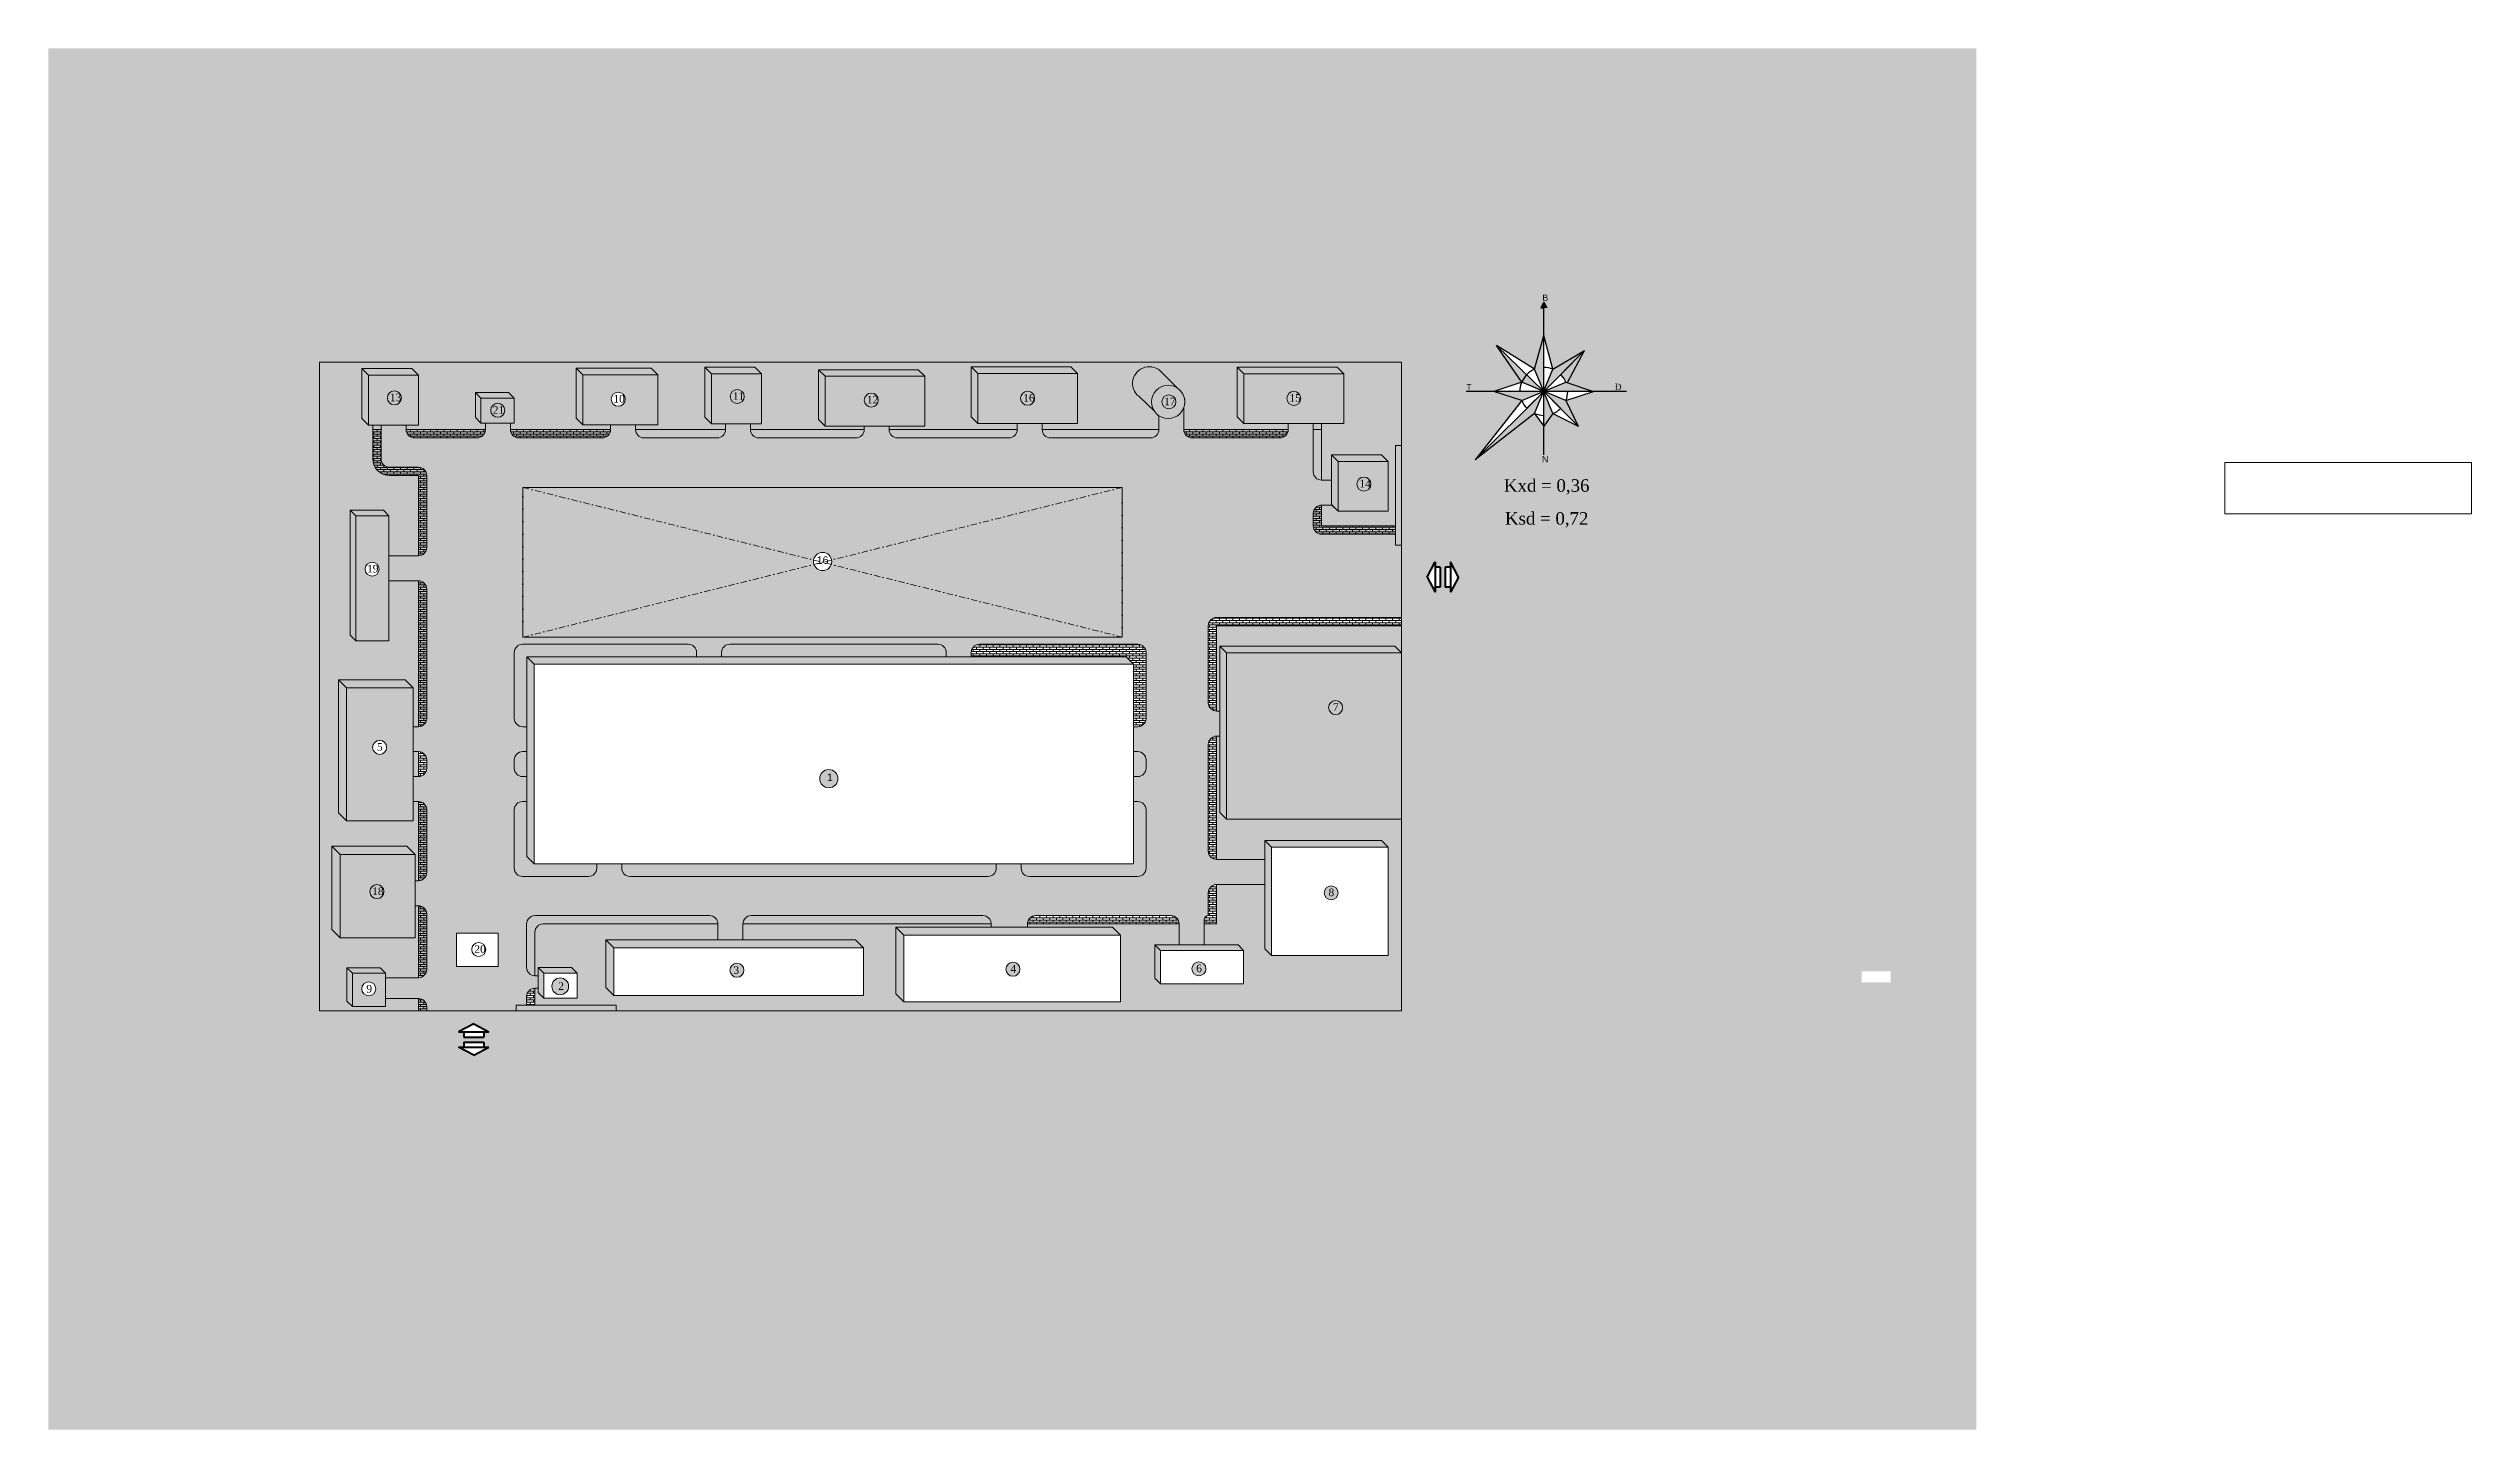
# Model space of a CAD drawing. Header units: inches. Extents: x -4475333 to 345677417, y -211198149 to 2125895.
# Drawn here: x -1443885 to -1152780, y 676187 to 842187 of the extents above; entities that cross this region are included whole.
import ezdxf

# ---------------------------------------------------------------- set-up
doc = ezdxf.new("R2010")
doc.units = ezdxf.units.IN
doc.header["$LTSCALE"] = 150
doc.header["$MEASUREMENT"] = 0
doc.linetypes.add('DASHDOT', pattern=[1, 0.5, -0.25, 0, -0.25])
for name, color, linetype in [('Bong', 9, 'Continuous'), ('Co ban', 21, 'Continuous'), ('khung tên', 100, 'Continuous')]:
    doc.layers.add(name, color=color, linetype=linetype)
for name, color, linetype, lineweight in [('cb', 1, 'Continuous', 50), ('chinh', 1, 'Continuous', 40), ('Duong vien', 7, 'Continuous', 50), ('KHUNG BVE', 7, 'Continuous', 0)]:
    doc.layers.add(name, color=color, linetype=linetype, lineweight=lineweight)
doc.styles.add('NAM', font='arial.ttf', dxfattribs={"height": 200})
doc.styles.get("Standard").update_dxf_attribs({"font": 'times.ttf', "height": 100})
pattern_1 = [(45, (0, 0), (-0.088388347648, 0.088388347648), [])]

msp = doc.modelspace()

# ---------------------------------------------------------------- texts
at = {"layer": 'cb', "color": 4, "lineweight": -2, "char_height": 750, "width": 3822.75, "attachment_point": 1, "style": 'NAM'}
for s, insert in [('B', (-1264402.8, 812605.7)), ('T', (-1273540, 801872.6)), ('{\\fTimes New Roman|b0|i0|c238|p18;Đ}', (-1255707.4, 801885.4)), ('N', (-1264448.4, 793203.2))]:
    msp.add_mtext(s, dxfattribs=dict(at, insert=insert))
at = {"layer": 'KHUNG BVE', "color": 7, "ltscale": 10, "style": 'NAM'}
for s, height, p in [('16', 911.25, (-1351591.6, 780232.8)), ('1', 911.2, (-1350356.5, 754128.2))]:
    msp.add_text(s, height=height, dxfattribs=at).set_placement(p)
at = {"layer": 'KHUNG BVE', "color": 7, "ltscale": 10, "char_height": 911.25, "width": 1306.675, "style": 'NAM'}
for s, insert, attachment_point in [('{\\fTimes New Roman|b0|i0|c0|p18;13}', (-1402864.7, 800700.4), 1), ('{\\fTimes New Roman|b0|i0|c0|p18;10}', (-1376020.9, 800540.9), 1), ('{\\fTimes New Roman|b0|i0|c0|p18;11}', (-1361665.8, 800864.7), 1), ('{\\fTimes New Roman|b0|i0|c0|p18;16}', (-1326780.5, 800655), 1), ('{\\fTimes New Roman|b0|i0|c0|p18;15}', (-1294797, 800637), 1), ('{\\fTimes New Roman|b0|i0|c0|p18;21}', (-1390514.9, 799193.7), 1), ('{\\fTimes New Roman|b0|i0|c0|p18;12}', (-1345556.4, 800435.7), 1), ('{\\fTimes New Roman|b0|i0|c0|p18;17}', (-1309841.1, 800220.3), 1), ('{\\fTimes New Roman|b0|i0|c0|p18;14}', (-1286385.2, 790341.4), 1), ('{\\fTimes New Roman|b0|i0|c0|p18;19}', (-1405616.8, 780115.2), 1), ('{\\fTimes New Roman|b0|i0|c0|p18;7}', (-1289568.1, 763482.3), 1), ('{\\fTimes New Roman|b0|i0|c0|p18;5}', (-1404421, 758698.5), 1), ('{\\fTimes New Roman|b0|i0|c0|p18;18}', (-1404992, 741359.5), 1), ('{\\fTimes New Roman|b0|i0|c0|p18;8}', (-1290100.4, 741209), 1), ('{\\fTimes New Roman|b0|i0|c0|p18;20}', (-1392724.5, 734400.4), 1), ('{\\fTimes New Roman|b0|i0|c0|p18;3}', (-1360911.3, 731869.5), 3), ('{\\fTimes New Roman|b0|i0|c0|p18;3}', (-1360911.3, 731869.5), 3), ('{\\fTimes New Roman|b0|i0|c0|p18;4}', (-1328328.7, 732026.6), 1), ('{\\fTimes New Roman|b0|i0|c0|p18;6}', (-1305996, 732076.1), 1), ('{\\fTimes New Roman|b0|i0|c0|p18;9}', (-1405695.4, 729620.9), 1), ('{\\fTimes New Roman|b0|i0|c0|p18;2}', (-1382642.9, 729947), 1)]:
    msp.add_mtext(s, dxfattribs=dict(at, insert=insert, attachment_point=attachment_point))
at = {"layer": 'khung tên', "lineweight": -2, "char_height": 1500, "width": 16072.317, "attachment_point": 1}
for s, insert in [('{\\fTimes New Roman|b0|i0|c0|p18;Kxd = 0,36}', (-1269027.9, 790406.2)), ('{\\fTimes New Roman|b0|i0|c0|p18;Ksd = 0,72}', (-1268902, 786450.9))]:
    msp.add_mtext(s, dxfattribs=dict(at, insert=insert))

# ---------------------------------------------------------------- hatches: boundary and pattern name
at = {"linetype": 'ByBlock', "lineweight": 9, "ltscale": 10}
h = msp.add_hatch(color=256, dxfattribs=at)
h.paths.add_polyline_path([(-1264237.4, 800964.4), (-1269937.2, 806477.2), (-1266895.2, 802065.3)], flags=17)
h.paths.add_polyline_path([(-1264237.4, 800964.4), (-1269937.2, 806477.2), (-1266895.2, 802065.3), (-1261579.5, 799863.5), (-1260098.2, 796770.8)])
h.paths.add_polyline_path([(-1264237.4, 800964.4), (-1266895.2, 802065.3), (-1261579.5, 799863.5), (-1260098.2, 796770.8)], flags=17)
h = msp.add_hatch(color=256, dxfattribs=at)
h.paths.add_polyline_path([(-1265338.3, 803622.3), (-1264237.4, 807679.1), (-1264237.4, 800964.4)])
edge = h.paths.add_edge_path(flags=17)
edge.add_line((-1265338.3, 803622.3), (-1264237.4, 807679.1))
for points in [[(-1263136.5, 803622.3), (-1259334.5, 805877.9), (-1264237.4, 800964.4)], [(-1272475.1, 792726.7), (-1264237.4, 800964.4), (-1265338.3, 798306.6)], [(-1264237.4, 800964.4), (-1261579.5, 799863.5), (-1260098.2, 796770.8)], [(-1264237.4, 800964.4), (-1263136.5, 798306.6), (-1264237.4, 796784.3)]]:
    msp.add_hatch(color=256, dxfattribs=at).paths.add_polyline_path(points)
at = {"layer": 'Co ban', "lineweight": 9}
msp.add_hatch(color=256, dxfattribs=at).paths.add_polyline_path([(-1264237.4, 810998.1), (-1263861.5, 810998.1), (-1264237.4, 811673.2), (-1264613.2, 810998.1)])
at = {"layer": 'Duong vien', "linetype": 'Continuous', "lineweight": 9, "ltscale": 10}
for color in [183, 256]:
    msp.add_hatch(color=color, dxfattribs=at).paths.add_polyline_path([(-1264237.4, 800964.4), (-1269937.2, 806477.2), (-1266895.2, 802065.3)])
h = msp.add_hatch(color=256, dxfattribs=at)
h.paths.add_polyline_path([(-1270221.8, 800964.4), (-1266895.2, 799863.5), (-1264237.4, 800964.4)])
h.paths.add_polyline_path([(-1261579.5, 802065.3), (-1264237.4, 800964.4), (-1258253, 800964.4)])
at = {"layer": 'KHUNG BVE', "lineweight": 0, "transparency": 33554687}
h = msp.add_hatch(dxfattribs=at)
h.set_pattern_fill('CROSS', color=256, scale=100)
h.paths.add_polyline_path([(-1212285, 842186.5), (-1443885, 842186.5), (-1443885, 676186.5), (-1212285, 676186.5)])
h.paths.add_polyline_path([(-1392600, 800831.9), (-1388600, 800831.9), (-1387927.6, 800159.5), (-1387927.6, 797159.5), (-1388394.2, 797159.5), (-1388394.2, 796381.5), (-1376346.7, 796381.5), (-1376346.7, 796942.4), (-1379668.1, 796942.4), (-1380468.1, 797741), (-1380468.1, 803741), (-1371468.1, 803741), (-1370668.1, 802942.4), (-1370668.1, 796942.4), (-1373346.7, 796942.4), (-1373346.7, 796381.5), (-1362544.7, 796381.5), (-1362544.7, 797074.8), (-1364233.6, 797074.8), (-1365033.6, 797881.5), (-1365033.6, 803881.5), (-1359033.6, 803881.5), (-1358233.6, 803074.8), (-1358233.6, 797074.8), (-1359544.7, 797074.8), (-1359544.7, 796381.5), (-1345884.7, 796381.5), (-1345884.7, 796781.5), (-1350586, 796781.5), (-1351386, 797571.3), (-1351386, 803571.3), (-1339386, 803571.3), (-1338586, 802781.5), (-1338586, 796781.5), (-1342884.7, 796781.5), (-1342884.7, 796381.5), (-1327499.7, 796381.5), (-1327499.7, 797109.5), (-1332250.5, 797109.5), (-1333050.5, 797909.3), (-1333050.5, 803909.3), (-1321050.5, 803909.3), (-1320250.5, 803109.5), (-1320250.5, 797109.5), (-1324499.7, 797109.5), (-1324499.7, 796381.5), (-1310483.2, 796381.5), (-1310483.2, 798037, -0.09548404), (-1311019.7, 798571), (-1312905.6, 800375.7, -1.08009727), (-1310161.5, 803269.7), (-1308241.5, 801349.9, -0.24833494), (-1307366.1, 799696, -0.0861784), (-1307483.2, 799021.7), (-1307483.2, 796381.5), (-1294934.2, 796381.5), (-1294934.2, 797091.5), (-1300267, 797091.5), (-1301067, 797891.3), (-1301067, 803891.3), (-1289067, 803891.3), (-1288267, 803091.5), (-1288267, 797091.5), (-1290934.2, 797091.5), (-1290934.2, 790296.6), (-1289753, 790296.6), (-1289753, 793358.2), (-1283753, 793358.2), (-1282953, 792551.5), (-1282953, 786551.5), (-1288953, 786551.5), (-1289691.9, 787296.6), (-1290934.2, 787296.6), (-1290934.2, 784797), (-1282039.5, 784797), (-1282039.5, 794471.5), (-1281339.5, 794471.5), (-1281339.5, 804495.4), (-1411339.5, 804495.4), (-1411339.5, 726495.4), (-1399438, 726495.4), (-1399438, 727995.4), (-1403374, 727995.4), (-1403374, 727022), (-1407374, 727022), (-1408046.4, 727694.4), (-1408046.4, 731694.4), (-1404046.4, 731694.4), (-1403374, 731022), (-1403374, 730495.4), (-1399438, 730495.4), (-1399438, 739150.1), (-1399838, 739150.1), (-1399838, 735307), (-1408838, 735307), (-1409838, 736294.5), (-1409838, 746294.5), (-1400838, 746294.5), (-1399838, 745307), (-1399838, 742150.1), (-1399438, 742150.1), (-1399438, 751667), (-1400074.5, 751667), (-1400074.5, 749340.5), (-1408074.5, 749340.5), (-1409034.5, 750296), (-1409034.5, 766296), (-1401034.5, 766296), (-1400074.5, 765340.5), (-1400074.5, 760667), (-1399438, 760667), (-1399438, 778206.6), (-1402975.5, 778206.6), (-1402975.5, 770996.9), (-1406975.5, 770996.9), (-1407647.5, 771675.2), (-1407647.5, 786675.2), (-1403647.5, 786675.2), (-1402975.5, 785996.9), (-1402975.5, 781206.6), (-1399438, 781206.6), (-1399438, 790858), (-1402926.2, 790858, -0.41421356), (-1404926.2, 792858), (-1404926.2, 796910.5), (-1405432.5, 796910.5), (-1406232.5, 797717.2), (-1406232.5, 803717.2), (-1400232.5, 803717.2), (-1399432.5, 802910.5), (-1399432.5, 796910.5), (-1400926.2, 796910.5), (-1400926.2, 796381.5), (-1391394.2, 796381.5), (-1391394.2, 797159.5), (-1391927.6, 797159.5), (-1392600, 797831.9)], flags=16)
h.paths.add_polyline_path([(-1389069.6, 798690.7, -1), (-1390752, 798690.7, -1)], flags=0)
h.paths.add_polyline_path([(-1401489.8, 800183.5, -1), (-1403172.2, 800183.5, -1)], flags=0)
h.paths.add_polyline_path([(-1386881.7, 789426), (-1314881.7, 789426), (-1314881.7, 771426), (-1386881.7, 771426)], flags=16)
h.paths.add_polyline_path([(-1349786.9, 780523.5, -1), (-1351976.6, 780523.5, -1)], flags=0)
h.paths.add_polyline_path([(-1374588, 800024, -1), (-1376270.4, 800024, -1)], flags=16)
h.paths.add_polyline_path([(-1404162.9, 779598.4, -1), (-1405845.3, 779598.4, -1)], flags=16)
h.paths.add_polyline_path([(-1360290.9, 800347.8, -1), (-1361973.2, 800347.8, -1)], flags=0)
h.paths.add_polyline_path([(-1386918.5, 770576.6), (-1367018.5, 770576.6, -0.41421356), (-1366018.5, 769576.6), (-1366018.5, 769076.6), (-1363018.5, 769076.6), (-1363018.5, 769576.6, -0.41421356), (-1362018.5, 770576.6), (-1337018.5, 770576.6, -0.41421356), (-1336018.5, 769576.6), (-1336018.5, 769076.6), (-1333018.5, 769076.6), (-1333018.5, 769576.6, -0.41421356), (-1332018.5, 770576.6), (-1313018.5, 770576.6, -0.41421356), (-1312018.5, 769576.6), (-1312018.5, 761667, -0.41421356), (-1313018.5, 760667), (-1313518.5, 760667), (-1313518.5, 757667), (-1313018.5, 757667, -0.41421356), (-1312018.5, 756667), (-1312018.5, 755667, -0.41421356), (-1313018.5, 754667), (-1313518.5, 754667), (-1313518.5, 751667), (-1313018.5, 751667, -0.41421356), (-1312018.5, 750667), (-1312018.5, 743667, -0.41421356), (-1313018.5, 742667), (-1326018.5, 742667, -0.41421356), (-1327018.5, 743667), (-1327018.5, 744167), (-1330018.5, 744167), (-1330018.5, 743667, -0.41421356), (-1331018.5, 742667), (-1374018.5, 742667, -0.41421356), (-1375018.5, 743667), (-1375018.5, 744167), (-1378018.5, 744167), (-1378018.5, 743667, -0.41421356), (-1379018.5, 742667), (-1386918.5, 742667, -0.41421356), (-1387918.5, 743667), (-1387918.5, 750667, -0.41421356), (-1386918.5, 751667), (-1386418.5, 751667), (-1386418.5, 754667), (-1386918.5, 754667, -0.41421356), (-1387918.5, 755667), (-1387918.5, 756667, -0.41421356), (-1386918.5, 757667), (-1386418.5, 757667), (-1386418.5, 760667), (-1386918.5, 760667, -0.41421356), (-1387918.5, 761667), (-1387918.5, 769576.6, -0.41421356)], flags=16)
h.paths.add_polyline_path([(-1403258.1, 758181.7, -1), (-1404940.5, 758181.7, -1)], flags=16)
h.paths.add_polyline_path([(-1398438, 756667), (-1398438, 755667, -0.41421356), (-1399438, 754667), (-1399438, 757667, -0.41421356)], flags=16)
h.paths.add_polyline_path([(-1344185.5, 799918.9, -1), (-1345867.9, 799918.9, -1)], flags=0)
h.paths.add_polyline_path([(-1403579.6, 740842.7, -1), (-1405262, 740842.7, -1)], flags=0)
h.paths.add_polyline_path([(-1349040.6, 754424.4, -1), (-1351230.3, 754424.4, -1)], flags=16)
h.paths.add_polyline_path([(-1385438, 737961.5), (-1385038, 737961.5), (-1364454.2, 737961.5, -0.41421356), (-1363454.2, 736961.5), (-1363454.2, 735042.5), (-1360454.2, 735042.5), (-1360454.2, 736961.5, -0.41421356), (-1359454.2, 737961.5), (-1331619.7, 737961.5, -0.41421356), (-1330619.7, 736961.5), (-1330619.7, 736561.5), (-1327619.7, 736561.5), (-1326270.5, 736561.5), (-1326270.5, 736961.5, -0.41421356), (-1325270.5, 737961.5), (-1309045, 737961.5, -0.41421356), (-1308045, 736961.5), (-1308045, 734429), (-1305045, 734429), (-1305045, 736961.5), (-1305045, 737461.5, -0.41421356), (-1304545, 737961.5), (-1304539.5, 737961.5), (-1304539.5, 740707.6, -0.41421356), (-1303539.5, 741707.6), (-1297745.5, 741707.6), (-1297745.5, 744707.6), (-1303539.5, 744707.6, -0.41421356), (-1304539.5, 745707.6), (-1304539.5, 758545.3, -0.41421356), (-1303539.5, 759545.3), (-1303139.5, 759545.3), (-1303139.5, 762545.3), (-1303539.5, 762545.3, -0.41421356), (-1304539.5, 763545.3), (-1304539.5, 772797, -0.41421356), (-1303539.5, 773797), (-1281339.5, 773797), (-1281339.5, 772797), (-1303539.5, 772797), (-1303539.5, 762545.3), (-1303139.5, 762545.3), (-1303139.5, 770338.5), (-1282139.5, 770338.5), (-1281339.5, 769545.3), (-1281339.5, 749545.3), (-1302339.5, 749545.3), (-1303139.5, 750338.5), (-1303139.5, 759545.3), (-1303539.5, 759545.3), (-1303539.5, 744707.6), (-1297745.5, 744707.6), (-1297745.5, 746970), (-1283745.5, 746970), (-1282945.5, 746171.8), (-1282945.5, 733171.8), (-1296945.5, 733171.8), (-1297745.5, 733970), (-1297745.5, 741707.6), (-1303539.5, 741707.6), (-1303539.5, 736961.5), (-1305045, 736961.5), (-1305045, 734429), (-1300971.3, 734429), (-1300299.3, 733753.1), (-1300299.3, 729753.1), (-1310299.3, 729753.1), (-1310971.3, 730429), (-1310971.3, 734429), (-1308045, 734429), (-1308045, 736961.5), (-1314719.8, 736961.5), (-1326270.5, 736961.5), (-1326270.5, 736561.5), (-1316068.9, 736561.5), (-1315108.9, 735591.5), (-1315108.9, 727591.5), (-1341108.9, 727591.5), (-1342068.9, 728561.5), (-1342068.9, 736561.5), (-1330619.7, 736561.5), (-1330619.7, 736961.5), (-1360454.2, 736961.5), (-1360454.2, 735042.5), (-1346937.5, 735042.5), (-1345977.5, 734082.6), (-1345977.5, 728353.1), (-1375977.5, 728353.1), (-1376937.5, 729313), (-1376937.5, 735042.5), (-1363454.2, 735042.5), (-1363454.2, 736961.5), (-1384438, 736961.5, 0.41421356), (-1385438, 735961.5), (-1385438, 730729.9), (-1385038, 730729.9), (-1385038, 731723.4), (-1381038, 731723.4), (-1380365.6, 731051), (-1380365.6, 728051), (-1384365.6, 728051), (-1385038, 728723.4), (-1385038, 729229.9), (-1385438, 729229.9), (-1385438, 726495.4), (-1386438, 726495.4), (-1386438, 728229.9, -0.41421356), (-1385438, 729229.9), (-1385038, 729229.9), (-1385038, 730729.9), (-1385438, 730729.9, -0.41421356), (-1386438, 731729.9), (-1386438, 736961.5, -0.41421356)], flags=16)
h.paths.add_polyline_path([(-1389849.2, 735862.8), (-1389849.2, 731862.8), (-1394849.2, 731862.8), (-1394849.2, 735862.8)], flags=16)
h.paths.add_polyline_path([(-1325408.6, 800138.2, -1), (-1327091, 800138.2, -1)], flags=0)
h.paths.add_polyline_path([(-1391352.6, 733883.6, -1), (-1393035, 733883.6, -1)], flags=0)
h.paths.add_polyline_path([(-1381388.6, 729459.5, -1), (-1383407.5, 729459.5, -1)], flags=16)
h.paths.add_polyline_path([(-1404562.8, 729161, -1), (-1406245.2, 729161, -1)], flags=16)
h.paths.add_polyline_path([(-1360329.5, 731393.7, -1), (-1362011.8, 731393.7, -1)], flags=16)
h.paths.add_polyline_path([(-1392787.4, 724935.5), (-1390964.9, 723972), (-1391572.4, 723972), (-1391572.4, 723364.5), (-1394002.4, 723364.5), (-1394002.4, 723972), (-1394609.9, 723972)], flags=16)
h.paths.add_polyline_path([(-1391572.4, 722757), (-1391572.4, 722149.5), (-1390964.9, 722149.5), (-1392787.4, 721186), (-1394609.9, 722149.5), (-1394002.4, 722149.5), (-1394002.4, 722757)], flags=16)
h.paths.add_polyline_path([(-1308434.7, 799714.7, -1), (-1310117.1, 799714.7, -1)], flags=0)
h.paths.add_polyline_path([(-1327165.8, 731509.7, -1), (-1328848.2, 731509.7, -1)], flags=16)
h.paths.add_polyline_path([(-1293425.1, 800120.2, -1), (-1295107.5, 800120.2, -1)], flags=0)
h.paths.add_polyline_path([(-1285010.3, 789824.5, -1), (-1286692.7, 789824.5, -1)], flags=0)
h.paths.add_polyline_path([(-1288405.2, 762965.4, -1), (-1290087.6, 762965.4, -1)], flags=16)
h.paths.add_polyline_path([(-1304833.2, 731559.2, -1), (-1306515.5, 731559.2, -1)], flags=16)
h.paths.add_polyline_path([(-1278247, 778639.5), (-1277283.5, 780462), (-1277283.5, 779854.5), (-1276676, 779854.5), (-1276676, 777424.5), (-1277283.5, 777424.5), (-1277283.5, 776817)], flags=16)
h.paths.add_polyline_path([(-1276068.5, 779854.5), (-1275461, 779854.5), (-1275461, 780462), (-1274497.5, 778639.5), (-1275461, 776817), (-1275461, 777424.5), (-1276068.5, 777424.5)], flags=16)
h.paths.add_polyline_path([(-1288937.5, 740692.2, -1), (-1290619.9, 740692.2, -1)], flags=16)
h.paths.add_polyline_path([(-1270221.8, 800964.4), (-1266895.2, 802065.3), (-1269937.2, 806477.2), (-1265338.3, 803622.3), (-1264237.4, 807679.1), (-1263136.5, 803622.3), (-1259334.5, 805877.9), (-1261405.6, 802007.8), (-1258253, 800964.4), (-1261579.5, 799863.5), (-1260098.2, 796770.8), (-1263136.5, 798306.6), (-1264237.4, 796784.3), (-1265338.3, 798306.6), (-1272475.1, 792726.7), (-1266895.2, 799863.5)], flags=16)
h.paths.add_polyline_path([(-1267114.2, 800964.4, -0.0984914), (-1266895.2, 802065.3), (-1266271.6, 802998.7, -0.0984914), (-1265338.3, 803622.3), (-1264237.4, 800964.4), (-1264237.4, 803841.3, -0.0984914), (-1263136.5, 803622.3), (-1264237.4, 800964.4), (-1262205.4, 803000.9, -0.09876627), (-1261579.5, 802065.3), (-1264237.4, 800964.4), (-1261360.5, 800964.4, -0.0984914), (-1261579.5, 799863.5), (-1264237.4, 800964.4), (-1262216.5, 798917, -0.09689946), (-1263136.5, 798306.6), (-1264237.4, 800964.4), (-1264237.4, 798087.6, -0.0984914), (-1265338.3, 798306.6), (-1264237.4, 800964.4), (-1266271.6, 798930.2, -0.0984914), (-1266895.2, 799863.5), (-1264237.4, 800964.4)], flags=0)
h.paths.add_polyline_path([(-1226031.5, 731278.8), (-1222584.1, 731278.8), (-1222584.1, 729921.7), (-1226031.5, 729921.7)], flags=16)
h.paths.add_polyline_path([(-1222758.1, 731139.9), (-1222758.1, 730883.9), (-1223014.1, 730883.9), (-1223014.1, 730627.9), (-1222758.1, 730627.9), (-1222758.1, 730371.9), (-1223014.1, 730371.9), (-1223014.1, 730115.9), (-1225574.1, 730115.9), (-1225574.1, 730371.9), (-1225830.1, 730371.9), (-1225830.1, 730627.9), (-1225574.1, 730627.9), (-1225574.1, 730883.9), (-1225830.1, 730883.9), (-1225830.1, 731139.9)], flags=0)
h.paths.add_polyline_path([(-1226265.4, 727815.4), (-1226265.4, 727809.5), (-1226262.5, 727812.4)], flags=16)
h.paths.add_polyline_path([(-1226311.3, 726726.3), (-1226311.3, 726720.5), (-1226308.3, 726723.4)], flags=16)
h.paths.add_polyline_path([(-1225413.3, 727258.2), (-1225413.3, 727252.3), (-1225410.3, 727255.3)], flags=16)
h.paths.add_polyline_path([(-1224469.3, 727815.4), (-1224469.3, 727809.5), (-1224466.4, 727812.4)], flags=16)
h.paths.add_polyline_path([(-1224515.2, 726726.3), (-1224515.2, 726720.5), (-1224512.3, 726723.4)], flags=16)
h.paths.add_polyline_path([(-1223617.2, 727258.2), (-1223617.2, 727252.3), (-1223614.3, 727255.3)], flags=16)
h.paths.add_polyline_path([(-1222673.3, 727815.4), (-1222673.3, 727809.5), (-1222670.3, 727812.4)], flags=16)
h.paths.add_polyline_path([(-1222719.2, 726726.4), (-1222719.2, 726720.5), (-1222716.2, 726723.4)], flags=16)
h.paths.add_polyline_path([(-1221821.2, 727258.2), (-1221821.2, 727252.3), (-1221818.2, 727255.3)], flags=16)
h.paths.add_polyline_path([(-1241329, 723506), (-1234626, 723506), (-1234626, 724857.5), (-1241329, 724857.5)], flags=24)
h.paths.add_polyline_path([(-1228246.9, 721943), (-1220453.7, 721943), (-1220453.7, 723294.4), (-1228246.9, 723294.4)], flags=24)
h.paths.add_polyline_path([(-1241255.5, 721989.4), (-1234541, 721989.4), (-1234541, 723340.9), (-1241255.5, 723340.9)], flags=24)
h.paths.add_polyline_path([(-1216493.4, 678236.2), (-1213705.7, 678236.2), (-1213705.7, 678983.5), (-1216493.4, 678983.5)], flags=24)
h.paths.add_polyline_path([(-1242479.1, 683473.9), (-1242464.9, 683473.9), (-1242464.9, 683479.2), (-1242479.1, 683479.2)], flags=8)
h.paths.add_polyline_path([(-1240433.1, 730154.8), (-1236975.6, 730154.8), (-1236975.6, 731506.3), (-1240433.1, 731506.3)], flags=24)
h.paths.add_polyline_path([(-1240434, 728370.9), (-1236405.6, 728370.9), (-1236405.6, 729722.4), (-1240434, 729722.4)], flags=24)
h.paths.add_polyline_path([(-1215451.5, 725143.8), (-1214667.7, 725143.8), (-1214667.7, 726495.2), (-1215451.5, 726495.2)], flags=24)
h.paths.add_polyline_path([(-1240434, 726770.9), (-1236820.4, 726770.9), (-1236820.4, 728122.4), (-1240434, 728122.4)], flags=24)
h.paths.add_polyline_path([(-1228478.4, 725077), (-1220217.9, 725077), (-1220217.9, 726428.5), (-1228478.4, 726428.5)], flags=24)
h.paths.add_polyline_path([(-1246992.6, 725032.7), (-1245741.5, 725032.7), (-1245741.5, 726384.2), (-1246992.6, 726384.2)], flags=24)
h.paths.add_polyline_path([(-1215451.5, 723543.8), (-1214667.7, 723543.8), (-1214667.7, 724895.2), (-1215451.5, 724895.2)], flags=24)
h.paths.add_polyline_path([(-1215451.5, 721943.8), (-1214667.7, 721943.8), (-1214667.7, 723295.2), (-1215451.5, 723295.2)], flags=24)
h.paths.add_polyline_path([(-1240005.5, 720457), (-1236589.1, 720457), (-1236589.1, 721808.5), (-1240005.5, 721808.5)], flags=24)
h.paths.add_polyline_path([(-1241255, 725168.4), (-1235044.4, 725168.4), (-1235044.4, 726519.9), (-1241255, 726519.9)], flags=24)
h.paths.add_polyline_path([(-1246992.6, 723432.7), (-1245741.5, 723432.7), (-1245741.5, 724784.2), (-1246992.6, 724784.2)], flags=24)
h.paths.add_polyline_path([(-1228489.9, 723532.5), (-1222098.5, 723532.5), (-1222098.5, 724883.9), (-1228489.9, 724883.9)], flags=24)
h.paths.add_polyline_path([(-1227907.6, 720419), (-1222918.1, 720419), (-1222918.1, 721770.4), (-1227907.6, 721770.4)], flags=24)
h.paths.add_polyline_path([(-1215451.5, 720343.8), (-1214667.7, 720343.8), (-1214667.7, 721695.2), (-1215451.5, 721695.2)], flags=24)
h.paths.add_polyline_path([(-1246992.6, 721832.7), (-1245741.5, 721832.7), (-1245741.5, 723184.2), (-1246992.6, 723184.2)], flags=24)
h.paths.add_polyline_path([(-1215451.5, 718743.8), (-1214667.7, 718743.8), (-1214667.7, 720095.2), (-1215451.5, 720095.2)], flags=24)
h.paths.add_polyline_path([(-1215451.5, 717143.8), (-1214667.7, 717143.8), (-1214667.7, 718495.2), (-1215451.5, 718495.2)], flags=24)
h.paths.add_polyline_path([(-1215451.5, 710743.8), (-1214667.7, 710743.8), (-1214667.7, 712095.2), (-1215451.5, 712095.2)], flags=24)
h.paths.add_polyline_path([(-1215451.5, 712343.8), (-1214667.7, 712343.8), (-1214667.7, 713695.2), (-1215451.5, 713695.2)], flags=24)
h.paths.add_polyline_path([(-1215451.5, 715543.8), (-1214667.7, 715543.8), (-1214667.7, 716895.2), (-1215451.5, 716895.2)], flags=24)
h.paths.add_polyline_path([(-1215451.5, 713943.8), (-1214667.7, 713943.8), (-1214667.7, 715295.2), (-1215451.5, 715295.2)], flags=24)
h.paths.add_polyline_path([(-1215451.5, 709143.8), (-1214667.7, 709143.8), (-1214667.7, 710495.2), (-1215451.5, 710495.2)], flags=24)
h.paths.add_polyline_path([(-1215451.5, 707543.8), (-1214667.7, 707543.8), (-1214667.7, 708895.2), (-1215451.5, 708895.2)], flags=24)
h.paths.add_polyline_path([(-1215451.5, 704343.8), (-1214667.7, 704343.8), (-1214667.7, 705695.2), (-1215451.5, 705695.2)], flags=24)
h.paths.add_polyline_path([(-1215451.5, 702743.8), (-1214667.7, 702743.8), (-1214667.7, 704095.2), (-1215451.5, 704095.2)], flags=24)
h.paths.add_polyline_path([(-1215451.5, 705943.8), (-1214667.7, 705943.8), (-1214667.7, 707295.2), (-1215451.5, 707295.2)], flags=24)
h.paths.add_polyline_path([(-1215451.5, 701143.8), (-1214667.7, 701143.8), (-1214667.7, 702495.2), (-1215451.5, 702495.2)], flags=24)
h.paths.add_polyline_path([(-1215451.5, 699543.8), (-1214667.7, 699543.8), (-1214667.7, 700895.2), (-1215451.5, 700895.2)], flags=24)
h.paths.add_polyline_path([(-1215451.5, 697943.8), (-1214667.7, 697943.8), (-1214667.7, 699295.2), (-1215451.5, 699295.2)], flags=24)
h.paths.add_polyline_path([(-1215451.5, 696343.8), (-1214667.7, 696343.8), (-1214667.7, 697695.2), (-1215451.5, 697695.2)], flags=24)
h.paths.add_polyline_path([(-1215451.5, 694743.8), (-1214667.7, 694743.8), (-1214667.7, 696095.2), (-1215451.5, 696095.2)], flags=24)
h.paths.add_polyline_path([(-1215451.5, 693143.8), (-1214667.7, 693143.8), (-1214667.7, 694495.2), (-1215451.5, 694495.2)], flags=24)
h.paths.add_polyline_path([(-1217581.7, 688249.6), (-1212516, 688249.6), (-1212516, 689601.1), (-1217581.7, 689601.1)], flags=24)
h.paths.add_polyline_path([(-1246992.6, 720232.7), (-1245741.5, 720232.7), (-1245741.5, 721584.2), (-1246992.6, 721584.2)], flags=24)
h.paths.add_polyline_path([(-1218372.5, 682942.4), (-1214450.4, 682942.4), (-1214450.4, 683689.7), (-1218372.5, 683689.7)], flags=24)
h.paths.add_polyline_path([(-1232858.5, 677195.3), (-1218727.6, 677195.3), (-1218727.6, 680077.6), (-1232858.5, 680077.6)], flags=24)
h.paths.add_polyline_path([(-1231957.7, 684490.6), (-1213769.8, 684490.6), (-1213769.8, 687448.6), (-1231957.7, 687448.6)], flags=24)
h.paths.add_polyline_path([(-1248227.1, 684443.8), (-1233500.1, 684443.8), (-1233500.1, 687473.6), (-1248227.1, 687473.6)], flags=24)
h.paths.add_polyline_path([(-1218372.5, 681404.2), (-1214579.6, 681404.2), (-1214579.6, 682151.5), (-1218372.5, 682151.5)], flags=24)
h.paths.add_polyline_path([(-1218372.5, 676550.2), (-1216445.9, 676550.2), (-1216445.9, 677297.5), (-1218372.5, 677297.5)], flags=24)
h.paths.add_polyline_path([(-1218372.5, 678252.7), (-1216475, 678252.7), (-1216475, 679000), (-1218372.5, 679000)], flags=24)
h.paths.add_polyline_path([(-1218372.5, 679724.3), (-1215039.6, 679724.3), (-1215039.6, 680471.6), (-1218372.5, 680471.6)], flags=24)
h.paths.add_polyline_path([(-1243319.3, 678147.4), (-1237258.9, 678147.4), (-1237258.9, 678894.7), (-1243319.3, 678894.7)], flags=24)
h.paths.add_polyline_path([(-1242928.8, 679749.7), (-1237637.3, 679749.7), (-1237637.3, 680497), (-1242928.8, 680497)], flags=24)
h.paths.add_polyline_path([(-1246558.1, 679860.3), (-1245033.5, 679860.3), (-1245033.5, 680607.6), (-1246558.1, 680607.6)], flags=24)
h.paths.add_polyline_path([(-1246618.1, 678258), (-1244950.3, 678258), (-1244950.3, 679005.3), (-1246618.1, 679005.3)], flags=24)
h.paths.add_polyline_path([(-1246431.5, 676618.8), (-1245136.9, 676618.8), (-1245136.9, 677366.1), (-1246431.5, 677366.1)], flags=24)
h.paths.add_polyline_path([(-1228489.9, 718732.5), (-1220229.4, 718732.5), (-1220229.4, 720083.9), (-1228489.9, 720083.9)], flags=24)
h.paths.add_polyline_path([(-1240078.3, 718832), (-1236284.5, 718832), (-1236284.5, 720183.4), (-1240078.3, 720183.4)], flags=24)
h.paths.add_polyline_path([(-1247082, 718632.7), (-1245830.9, 718632.7), (-1245830.9, 719984.2), (-1247082, 719984.2)], flags=24)
h.paths.add_polyline_path([(-1228489.9, 717132.5), (-1220229.4, 717132.5), (-1220229.4, 718483.9), (-1228489.9, 718483.9)], flags=24)
h.paths.add_polyline_path([(-1240225.8, 717166.9), (-1236108.5, 717166.9), (-1236108.5, 718518.4), (-1240225.8, 718518.4)], flags=24)
h.paths.add_polyline_path([(-1247082, 717032.7), (-1245830.9, 717032.7), (-1245830.9, 718384.2), (-1247082, 718384.2)], flags=24)
h.paths.add_polyline_path([(-1228394.9, 715532.5), (-1223405.5, 715532.5), (-1223405.5, 716883.9), (-1228394.9, 716883.9)], flags=24)
h.paths.add_polyline_path([(-1239870.3, 715517.5), (-1235517.1, 715517.5), (-1235517.1, 716869), (-1239870.3, 716869)], flags=24)
h.paths.add_polyline_path([(-1247082, 715432.7), (-1245830.9, 715432.7), (-1245830.9, 716784.2), (-1247082, 716784.2)], flags=24)
h.paths.add_polyline_path([(-1227262.9, 713932.5), (-1219002.4, 713932.5), (-1219002.4, 715283.9), (-1227262.9, 715283.9)], flags=24)
h.paths.add_polyline_path([(-1241275.1, 713903.8), (-1233651.7, 713903.8), (-1233651.7, 715255.3), (-1241275.1, 715255.3)], flags=24)
h.paths.add_polyline_path([(-1247082, 713832.7), (-1245830.9, 713832.7), (-1245830.9, 715184.2), (-1247082, 715184.2)], flags=24)
h.paths.add_polyline_path([(-1227262.9, 712332.5), (-1219002.4, 712332.5), (-1219002.4, 713683.9), (-1227262.9, 713683.9)], flags=24)
h.paths.add_polyline_path([(-1241452.6, 712389.7), (-1233606.9, 712389.7), (-1233606.9, 713741.2), (-1241452.6, 713741.2)], flags=24)
h.paths.add_polyline_path([(-1247082, 712232.7), (-1245830.9, 712232.7), (-1245830.9, 713584.2), (-1247082, 713584.2)], flags=24)
h.paths.add_polyline_path([(-1228420.5, 710732.5), (-1220627.3, 710732.5), (-1220627.3, 712083.9), (-1228420.5, 712083.9)], flags=24)
h.paths.add_polyline_path([(-1242165.4, 710775.6), (-1232774.6, 710775.6), (-1232774.6, 712127), (-1242165.4, 712127)], flags=24)
h.paths.add_polyline_path([(-1247082, 710632.7), (-1245830.9, 710632.7), (-1245830.9, 711984.2), (-1247082, 711984.2)], flags=24)
h.paths.add_polyline_path([(-1228420.5, 709132.5), (-1220627.3, 709132.5), (-1220627.3, 710483.9), (-1228420.5, 710483.9)], flags=24)
h.paths.add_polyline_path([(-1242215.9, 709183.3), (-1232737.9, 709183.3), (-1232737.9, 710534.8), (-1242215.9, 710534.8)], flags=24)
h.paths.add_polyline_path([(-1247082, 709032.7), (-1245830.9, 709032.7), (-1245830.9, 710384.2), (-1247082, 710384.2)], flags=24)
h.paths.add_polyline_path([(-1228489.9, 707532.5), (-1220229.4, 707532.5), (-1220229.4, 708883.9), (-1228489.9, 708883.9)], flags=24)
h.paths.add_polyline_path([(-1240161.5, 707526.3), (-1235393, 707526.3), (-1235393, 708877.8), (-1240161.5, 708877.8)], flags=24)
h.paths.add_polyline_path([(-1247082, 707432.7), (-1245830.9, 707432.7), (-1245830.9, 708784.2), (-1247082, 708784.2)], flags=24)
h.paths.add_polyline_path([(-1228420.5, 705932.5), (-1220627.3, 705932.5), (-1220627.3, 707283.9), (-1228420.5, 707283.9)], flags=24)
h.paths.add_polyline_path([(-1241619.5, 706045.4), (-1232830.1, 706045.4), (-1232830.1, 707396.8), (-1241619.5, 707396.8)], flags=24)
h.paths.add_polyline_path([(-1247082, 705832.7), (-1245830.9, 705832.7), (-1245830.9, 707184.2), (-1247082, 707184.2)], flags=24)
h.paths.add_polyline_path([(-1228417.3, 704332.5), (-1220624.1, 704332.5), (-1220624.1, 705683.9), (-1228417.3, 705683.9)], flags=24)
h.paths.add_polyline_path([(-1242517.6, 704376), (-1234710.2, 704376), (-1234710.2, 705727.4), (-1242517.6, 705727.4)], flags=24)
h.paths.add_polyline_path([(-1247082, 704232.7), (-1245830.9, 704232.7), (-1245830.9, 705584.2), (-1247082, 705584.2)], flags=24)
h.paths.add_polyline_path([(-1228394.9, 702732.5), (-1220601.7, 702732.5), (-1220601.7, 704083.9), (-1228394.9, 704083.9)], flags=24)
h.paths.add_polyline_path([(-1241608.6, 702649.3), (-1236309.7, 702649.3), (-1236309.7, 704000.7), (-1241608.6, 704000.7)], flags=24)
h.paths.add_polyline_path([(-1247009.4, 702632.7), (-1246225.7, 702632.7), (-1246225.7, 703984.2), (-1247009.4, 703984.2)], flags=24)
h.paths.add_polyline_path([(-1228489.9, 701132.5), (-1219762.1, 701132.5), (-1219762.1, 702483.9), (-1228489.9, 702483.9)], flags=24)
h.paths.add_polyline_path([(-1244272.9, 701263.1), (-1231276.9, 701263.1), (-1231276.9, 702614.6), (-1244272.9, 702614.6)], flags=24)
h.paths.add_polyline_path([(-1247029.1, 701032.7), (-1246245.3, 701032.7), (-1246245.3, 702384.2), (-1247029.1, 702384.2)], flags=24)
h.paths.add_polyline_path([(-1228400.4, 699532.5), (-1219672.6, 699532.5), (-1219672.6, 700883.9), (-1228400.4, 700883.9)], flags=24)
h.paths.add_polyline_path([(-1240987.4, 699556.7), (-1234441.4, 699556.7), (-1234441.4, 700908.2), (-1240987.4, 700908.2)], flags=24)
h.paths.add_polyline_path([(-1247007.2, 699432.7), (-1246223.4, 699432.7), (-1246223.4, 700784.2), (-1247007.2, 700784.2)], flags=24)
h.paths.add_polyline_path([(-1228489.9, 697932.5), (-1220229.4, 697932.5), (-1220229.4, 699283.9), (-1228489.9, 699283.9)], flags=24)
h.paths.add_polyline_path([(-1241002.1, 698017), (-1232574.5, 698017), (-1232574.5, 699368.5), (-1241002.1, 699368.5)], flags=24)
h.paths.add_polyline_path([(-1247012.6, 697832.7), (-1246228.9, 697832.7), (-1246228.9, 699184.2), (-1247012.6, 699184.2)], flags=24)
h.paths.add_polyline_path([(-1228489.9, 696332.5), (-1220229.4, 696332.5), (-1220229.4, 697683.9), (-1228489.9, 697683.9)], flags=24)
h.paths.add_polyline_path([(-1240258.4, 696405.6), (-1233712.4, 696405.6), (-1233712.4, 697757.1), (-1240258.4, 697757.1)], flags=24)
h.paths.add_polyline_path([(-1247017.2, 696232.7), (-1246233.4, 696232.7), (-1246233.4, 697584.2), (-1247017.2, 697584.2)], flags=24)
h.paths.add_polyline_path([(-1228400.4, 694732.5), (-1220139.9, 694732.5), (-1220139.9, 696083.9), (-1228400.4, 696083.9)], flags=24)
h.paths.add_polyline_path([(-1239822, 694822.5), (-1236820.4, 694822.5), (-1236820.4, 696174), (-1239822, 696174)], flags=24)
h.paths.add_polyline_path([(-1246987.1, 694632.7), (-1246203.3, 694632.7), (-1246203.3, 695984.2), (-1246987.1, 695984.2)], flags=24)
h.paths.add_polyline_path([(-1228418.2, 693132.5), (-1220157.7, 693132.5), (-1220157.7, 694483.9), (-1228418.2, 694483.9)], flags=24)
h.paths.add_polyline_path([(-1241203.9, 693218.7), (-1234917.5, 693218.7), (-1234917.5, 694570.1), (-1241203.9, 694570.1)], flags=24)
h.paths.add_polyline_path([(-1247010.4, 693032.7), (-1246226.6, 693032.7), (-1246226.6, 694384.2), (-1247010.4, 694384.2)], flags=24)
h.paths.add_polyline_path([(-1215451.5, 691543.8), (-1214667.7, 691543.8), (-1214667.7, 692895.2), (-1215451.5, 692895.2)], flags=24)
h.paths.add_polyline_path([(-1228394.9, 691532.5), (-1220601.7, 691532.5), (-1220601.7, 692883.9), (-1228394.9, 692883.9)], flags=24)
h.paths.add_polyline_path([(-1240472.1, 691532.9), (-1235067.8, 691532.9), (-1235067.8, 692884.4), (-1240472.1, 692884.4)], flags=24)
h.paths.add_polyline_path([(-1246992.6, 691432.7), (-1246208.8, 691432.7), (-1246208.8, 692784.2), (-1246992.6, 692784.2)], flags=24)
h.paths.add_polyline_path([(-1215451.5, 689943.8), (-1214667.7, 689943.8), (-1214667.7, 691295.2), (-1215451.5, 691295.2)], flags=24)
h.paths.add_polyline_path([(-1228415, 689932.5), (-1219687.2, 689932.5), (-1219687.2, 691283.9), (-1228415, 691283.9)], flags=24)
h.paths.add_polyline_path([(-1242582.7, 689959.9), (-1232128.5, 689959.9), (-1232128.5, 691311.3), (-1242582.7, 691311.3)], flags=24)
h.paths.add_polyline_path([(-1247082, 689832.7), (-1246298.2, 689832.7), (-1246298.2, 691184.2), (-1247082, 691184.2)], flags=24)
h.paths.add_polyline_path([(-1227463.8, 688254.9), (-1221360, 688254.9), (-1221360, 689606.3), (-1227463.8, 689606.3)], flags=24)
h.paths.add_polyline_path([(-1240696.6, 688339.8), (-1234462.7, 688339.8), (-1234462.7, 689691.2), (-1240696.6, 689691.2)], flags=24)
h.paths.add_polyline_path([(-1247413.3, 688290.4), (-1245435.3, 688290.4), (-1245435.3, 689641.8), (-1247413.3, 689641.8)], flags=24)
h.paths.add_polyline_path([(-1243535.2, 681169.8), (-1222678.5, 681169.8), (-1222678.5, 682237.4), (-1243535.2, 682237.4)], flags=24)
h.paths.add_polyline_path([(-1243532.3, 682016.5), (-1218553.8, 682016.5), (-1218553.8, 683084.1), (-1243532.3, 683084.1)], flags=24)
h.paths.add_polyline_path([(-1245805.5, 683051.2), (-1222281.5, 683051.2), (-1222281.5, 684118.8), (-1245805.5, 684118.8)], flags=24)
h.paths.add_polyline_path([(-1269313.8, 784059), (-1258762.4, 784059), (-1258762.4, 787261.8), (-1269313.8, 787261.8)], flags=24)
h.paths.add_polyline_path([(-1269439.7, 788014.3), (-1258642.8, 788014.3), (-1258642.8, 791217.1), (-1269439.7, 791217.1)], flags=24)
h.paths.add_polyline_path([(-1264715.7, 792043.6), (-1263584, 792043.6), (-1263584, 793589.2), (-1264715.7, 793589.2)], flags=24)
h.paths.add_polyline_path([(-1273752.1, 800713), (-1272737, 800713), (-1272737, 802258.6), (-1273752.1, 802258.6)], flags=24)
h.paths.add_polyline_path([(-1255913.8, 800708.4), (-1254739.1, 800708.4), (-1254739.1, 802309.8), (-1255913.8, 802309.8)], flags=24)
h.paths.add_polyline_path([(-1264667, 811446.1), (-1263593.2, 811446.1), (-1263593.2, 812991.7), (-1264667, 812991.7)], flags=24)
h.paths.add_polyline_path([(-1328577.5, 730596.5), (-1327449.1, 730596.5), (-1327449.1, 732542.2), (-1328577.5, 732542.2)], flags=24)
h.paths.add_polyline_path([(-1406002.3, 778685.1), (-1404201.1, 778685.1), (-1404201.1, 780630.8), (-1406002.3, 780630.8)], flags=24)
h.paths.add_polyline_path([(-1405976.4, 728190.8), (-1404848, 728190.8), (-1404848, 730136.5), (-1405976.4, 730136.5)], flags=24)
h.paths.add_polyline_path([(-1350585.2, 753899.4), (-1349419.7, 753899.4), (-1349419.7, 755271.9), (-1350585.2, 755271.9)], flags=8)
h.paths.add_polyline_path([(-1351824.2, 779984.7), (-1349943, 779984.7), (-1349943, 781380.4), (-1351824.2, 781380.4)], flags=8)
h.paths.add_polyline_path([(-1390771.6, 797763.6), (-1388970.5, 797763.6), (-1388970.5, 799709.3), (-1390771.6, 799709.3)], flags=24)
h.paths.add_polyline_path([(-1392981.3, 732970.3), (-1391180.1, 732970.3), (-1391180.1, 734916), (-1392981.3, 734916)], flags=8)
h.paths.add_polyline_path([(-1405377.5, 739929.4), (-1403576.3, 739929.4), (-1403576.3, 741875.1), (-1405377.5, 741875.1)], flags=24)
h.paths.add_polyline_path([(-1404713.2, 757268.4), (-1403584.8, 757268.4), (-1403584.8, 759214.1), (-1404713.2, 759214.1)], flags=24)
h.paths.add_polyline_path([(-1376406.4, 799110.8), (-1374605.3, 799110.8), (-1374605.3, 801056.4), (-1376406.4, 801056.4)], flags=24)
h.paths.add_polyline_path([(-1403250.2, 799270.3), (-1401449, 799270.3), (-1401449, 801215.9), (-1403250.2, 801215.9)], flags=24)
h.paths.add_polyline_path([(-1362051.3, 799434.5), (-1360250.1, 799434.5), (-1360250.1, 801380.2), (-1362051.3, 801380.2)], flags=24)
h.paths.add_polyline_path([(-1345941.9, 799005.6), (-1344140.8, 799005.6), (-1344140.8, 800951.3), (-1345941.9, 800951.3)], flags=24)
h.paths.add_polyline_path([(-1327166, 799224.9), (-1325364.9, 799224.9), (-1325364.9, 801170.6), (-1327166, 801170.6)], flags=24)
h.paths.add_polyline_path([(-1310226.6, 798790.1), (-1308425.5, 798790.1), (-1308425.5, 800735.8), (-1310226.6, 800735.8)], flags=24)
h.paths.add_polyline_path([(-1295182.5, 799206.9), (-1293381.4, 799206.9), (-1293381.4, 801152.6), (-1295182.5, 801152.6)], flags=24)
h.paths.add_polyline_path([(-1286770.7, 788911.3), (-1284969.5, 788911.3), (-1284969.5, 790856.9), (-1286770.7, 790856.9)], flags=24)
h.paths.add_polyline_path([(-1290409.6, 739778.9), (-1289281.3, 739778.9), (-1289281.3, 741724.6), (-1290409.6, 741724.6)], flags=24)
h.paths.add_polyline_path([(-1289845.8, 762052.2), (-1288717.4, 762052.2), (-1288717.4, 763997.9), (-1289845.8, 763997.9)], flags=24)
h.paths.add_polyline_path([(-1306281.6, 730646), (-1305153.2, 730646), (-1305153.2, 732591.6), (-1306281.6, 732591.6)], flags=24)
h.paths.add_polyline_path([(-1361700.2, 730439.4), (-1360571.8, 730439.4), (-1360571.8, 732385.1), (-1361700.2, 732385.1)], flags=8)
h.paths.add_polyline_path([(-1361700.2, 730439.4), (-1360571.8, 730439.4), (-1360571.8, 732385.1), (-1361700.2, 732385.1)], flags=24)
h.paths.add_polyline_path([(-1382899.6, 728516.8), (-1381771.2, 728516.8), (-1381771.2, 730462.5), (-1382899.6, 730462.5)], flags=8)
h = msp.add_hatch(dxfattribs=at)
h.set_pattern_fill('CROSS', color=256, scale=100)
h.paths.add_polyline_path([(-1212285, 842186.5), (-1443885, 842186.5), (-1443885, 676186.5), (-1212285, 676186.5)])
h.paths.add_polyline_path([(-1310483.2, 796381.5), (-1310483.2, 798037, -0.09548404), (-1311019.7, 798571), (-1312905.6, 800375.7, -1.08009727), (-1310161.5, 803269.7), (-1308241.5, 801349.9, -0.24833494), (-1307366.1, 799696, -0.0861784), (-1307483.2, 799021.7), (-1307483.2, 796381.5), (-1294934.2, 796381.5), (-1294934.2, 797091.5), (-1300267, 797091.5), (-1301067, 797891.3), (-1301067, 803891.3), (-1289067, 803891.3), (-1288267, 803091.5), (-1288267, 797091.5), (-1290934.2, 797091.5), (-1290934.2, 790296.6), (-1289753, 790296.6), (-1289753, 793358.2), (-1283753, 793358.2), (-1282953, 792551.5), (-1282953, 786551.5), (-1288953, 786551.5), (-1289691.9, 787296.6), (-1290934.2, 787296.6), (-1290934.2, 784797), (-1282039.5, 784797), (-1282039.5, 794471.5), (-1281339.5, 794471.5), (-1281339.5, 804495.4), (-1411339.5, 804495.4), (-1411339.5, 726495.4), (-1399438, 726495.4), (-1399438, 727995.4), (-1403374, 727995.4), (-1403374, 727022), (-1407374, 727022), (-1408046.4, 727694.4), (-1408046.4, 731694.4), (-1404046.4, 731694.4), (-1403374, 731022), (-1403374, 730495.4), (-1399438, 730495.4), (-1399438, 739150.1), (-1399838, 739150.1), (-1399838, 735307), (-1408838, 735307), (-1409838, 736294.5), (-1409838, 746294.5), (-1400838, 746294.5), (-1399838, 745307), (-1399838, 742150.1), (-1399438, 742150.1), (-1399438, 751667), (-1400074.5, 751667), (-1400074.5, 749340.5), (-1408074.5, 749340.5), (-1409034.5, 750296), (-1409034.5, 766296), (-1401034.5, 766296), (-1400074.5, 765340.5), (-1400074.5, 760667), (-1399438, 760667), (-1399438, 778206.6), (-1402975.5, 778206.6), (-1402975.5, 770996.9), (-1406975.5, 770996.9), (-1407647.5, 771675.2), (-1407647.5, 786675.2), (-1403647.5, 786675.2), (-1402975.5, 785996.9), (-1402975.5, 781206.6), (-1399438, 781206.6), (-1399438, 790858), (-1402926.2, 790858, -0.41421356), (-1404926.2, 792858), (-1404926.2, 796910.5), (-1405432.5, 796910.5), (-1406232.5, 797717.2), (-1406232.5, 803717.2), (-1400232.5, 803717.2), (-1399432.5, 802910.5), (-1399432.5, 796910.5), (-1400926.2, 796910.5), (-1400926.2, 796381.5), (-1391394.2, 796381.5), (-1391394.2, 797159.5), (-1391927.6, 797159.5), (-1392600, 797831.9), (-1392600, 800831.9), (-1388600, 800831.9), (-1387927.6, 800159.5), (-1387927.6, 797159.5), (-1388394.2, 797159.5), (-1388394.2, 796381.5), (-1376346.7, 796381.5), (-1376346.7, 796942.4), (-1379668.1, 796942.4), (-1380468.1, 797741), (-1380468.1, 803741), (-1371468.1, 803741), (-1370668.1, 802942.4), (-1370668.1, 796942.4), (-1373346.7, 796942.4), (-1373346.7, 796381.5), (-1362544.7, 796381.5), (-1362544.7, 797074.8), (-1364233.6, 797074.8), (-1365033.6, 797881.5), (-1365033.6, 803881.5), (-1359033.6, 803881.5), (-1358233.6, 803074.8), (-1358233.6, 797074.8), (-1359544.7, 797074.8), (-1359544.7, 796381.5), (-1345884.7, 796381.5), (-1345884.7, 796781.5), (-1350586, 796781.5), (-1351386, 797571.3), (-1351386, 803571.3), (-1339386, 803571.3), (-1338586, 802781.5), (-1338586, 796781.5), (-1342884.7, 796781.5), (-1342884.7, 796381.5), (-1327499.7, 796381.5), (-1327499.7, 797109.5), (-1332250.5, 797109.5), (-1333050.5, 797909.3), (-1333050.5, 803909.3), (-1321050.5, 803909.3), (-1320250.5, 803109.5), (-1320250.5, 797109.5), (-1324499.7, 797109.5), (-1324499.7, 796381.5)], flags=16)
h.paths.add_polyline_path([(-1310117.1, 799714.7, -1), (-1308434.7, 799714.7, -1)], flags=0)
h.paths.add_polyline_path([(-1327091, 800138.2, -1), (-1325408.6, 800138.2, -1)], flags=0)
h.paths.add_polyline_path([(-1314881.7, 789426), (-1314881.7, 771426), (-1386881.7, 771426), (-1386881.7, 789426)], flags=16)
h.paths.add_polyline_path([(-1349786.9, 780523.5, -1), (-1351976.6, 780523.5, -1)], flags=0)
h.paths.add_polyline_path([(-1295107.5, 800120.2, -1), (-1293425.1, 800120.2, -1)], flags=0)
h.paths.add_polyline_path([(-1345867.9, 799918.9, -1), (-1344185.5, 799918.9, -1)], flags=0)
h.paths.add_polyline_path([(-1303539.5, 773797), (-1281339.5, 773797), (-1281339.5, 772797), (-1303539.5, 772797), (-1303539.5, 762545.3), (-1303139.5, 762545.3), (-1303139.5, 770338.5), (-1282139.5, 770338.5), (-1281339.5, 769545.3), (-1302339.5, 769545.3), (-1302339.5, 749545.3), (-1303139.5, 750338.5), (-1303139.5, 759545.3), (-1303539.5, 759545.3), (-1303539.5, 744707.6), (-1297745.5, 744707.6), (-1297745.5, 746970), (-1283745.5, 746970), (-1282945.5, 746171.8), (-1282945.5, 733171.8), (-1296945.5, 733171.8), (-1297745.5, 733970), (-1297745.5, 741707.6), (-1303539.5, 741707.6), (-1303539.5, 736961.5), (-1305045, 736961.5), (-1305045, 734429), (-1300971.3, 734429), (-1300299.3, 733753.1), (-1300299.3, 729753.1), (-1310299.3, 729753.1), (-1310971.3, 730429), (-1310971.3, 734429), (-1308045, 734429), (-1308045, 736961.5), (-1314719.8, 736961.5), (-1326270.5, 736961.5), (-1326270.5, 736561.5), (-1316068.9, 736561.5), (-1315108.9, 735591.5), (-1315108.9, 727591.5), (-1341108.9, 727591.5), (-1342068.9, 728561.5), (-1342068.9, 736561.5), (-1330619.7, 736561.5), (-1330619.7, 736961.5), (-1360454.2, 736961.5), (-1360454.2, 735042.5), (-1346937.5, 735042.5), (-1345977.5, 734082.6), (-1345977.5, 728353.1), (-1375977.5, 728353.1), (-1376937.5, 729313), (-1376937.5, 735042.5), (-1363454.2, 735042.5), (-1363454.2, 736961.5), (-1384438, 736961.5, 0.41421356), (-1385438, 735961.5), (-1385438, 730729.9), (-1385038, 730729.9), (-1385038, 731723.4), (-1381038, 731723.4), (-1380365.6, 731051), (-1380365.6, 728051), (-1384365.6, 728051), (-1385038, 728723.4), (-1385038, 729229.9), (-1385438, 729229.9), (-1385438, 727195.4), (-1386438, 727195.4), (-1386438, 728229.9, -0.41421356), (-1385438, 729229.9), (-1385038, 729229.9), (-1385038, 730729.9), (-1385438, 730729.9, -0.41421356), (-1386438, 731729.9), (-1386438, 736961.5, -0.41421356), (-1385438, 737961.5), (-1385038, 737961.5), (-1364454.2, 737961.5, -0.41421356), (-1363454.2, 736961.5), (-1363454.2, 735042.5), (-1360454.2, 735042.5), (-1360454.2, 736961.5, -0.41421356), (-1359454.2, 737961.5), (-1331619.7, 737961.5, -0.41421356), (-1330619.7, 736961.5), (-1330619.7, 736561.5), (-1327619.7, 736561.5), (-1326270.5, 736561.5), (-1326270.5, 736961.5, -0.41421356), (-1325270.5, 737961.5), (-1309045, 737961.5, -0.41421356), (-1308045, 736961.5), (-1308045, 734429), (-1305045, 734429), (-1305045, 736961.5), (-1305045, 737461.5, -0.41421356), (-1304545, 737961.5), (-1304539.5, 737961.5), (-1304539.5, 740707.6, -0.41421356), (-1303539.5, 741707.6), (-1297745.5, 741707.6), (-1297745.5, 744707.6), (-1303539.5, 744707.6, -0.41421356), (-1304539.5, 745707.6), (-1304539.5, 758545.3, -0.41421356), (-1303539.5, 759545.3), (-1303139.5, 759545.3), (-1303139.5, 762545.3), (-1303539.5, 762545.3, -0.41421356), (-1304539.5, 763545.3), (-1304539.5, 772797, -0.41421356)], flags=16)
h.paths.add_polyline_path([(-1313018.5, 770576.6, -0.41421356), (-1312018.5, 769576.6), (-1312018.5, 761667, -0.41421356), (-1313018.5, 760667), (-1313518.5, 760667), (-1313518.5, 757667), (-1313018.5, 757667, -0.41421356), (-1312018.5, 756667), (-1312018.5, 755667, -0.41421356), (-1313018.5, 754667), (-1313518.5, 754667), (-1313518.5, 751667), (-1313018.5, 751667, -0.41421356), (-1312018.5, 750667), (-1312018.5, 743667, -0.41421356), (-1313018.5, 742667), (-1326018.5, 742667, -0.41421356), (-1327018.5, 743667), (-1327018.5, 744167), (-1330018.5, 744167), (-1330018.5, 743667, -0.41421356), (-1331018.5, 742667), (-1374018.5, 742667, -0.41421356), (-1375018.5, 743667), (-1375018.5, 744167), (-1378018.5, 744167), (-1378018.5, 743667, -0.41421356), (-1379018.5, 742667), (-1386918.5, 742667, -0.41421356), (-1387918.5, 743667), (-1387918.5, 750667, -0.41421356), (-1386918.5, 751667), (-1386418.5, 751667), (-1386418.5, 754667), (-1386918.5, 754667, -0.41421356), (-1387918.5, 755667), (-1387918.5, 756667, -0.41421356), (-1386918.5, 757667), (-1386418.5, 757667), (-1386418.5, 760667), (-1386918.5, 760667, -0.41421356), (-1387918.5, 761667), (-1387918.5, 769576.6, -0.41421356), (-1386918.5, 770576.6), (-1367018.5, 770576.6, -0.41421356), (-1366018.5, 769576.6), (-1366018.5, 769076.6), (-1363018.5, 769076.6), (-1363018.5, 769576.6, -0.41421356), (-1362018.5, 770576.6), (-1337018.5, 770576.6, -0.41421356), (-1336018.5, 769576.6), (-1336018.5, 769076.6), (-1333018.5, 769076.6), (-1333018.5, 769576.6, -0.41421356), (-1332018.5, 770576.6)], flags=16)
h.paths.add_polyline_path([(-1285010.3, 789824.5, -1), (-1286692.7, 789824.5, -1)], flags=0)
h.paths.add_polyline_path([(-1270221.8, 800964.4), (-1266895.2, 802065.3), (-1269937.2, 806477.2), (-1265338.3, 803622.3), (-1264237.4, 807679.1), (-1263136.5, 803622.3), (-1259334.5, 805877.9), (-1262205.4, 803000.9, -0.09876627), (-1261579.5, 802065.3), (-1258253, 800964.4), (-1261579.5, 799863.5), (-1260098.2, 796770.8), (-1263136.5, 798306.6), (-1264237.4, 796784.3), (-1265338.3, 798306.6), (-1272475.1, 792726.7), (-1266895.2, 799863.5)], flags=16)
h.paths.add_polyline_path([(-1267114.2, 800964.4, -0.0984914), (-1266895.2, 802065.3), (-1266271.6, 802998.7, -0.0984914), (-1265338.3, 803622.3), (-1264237.4, 800964.4), (-1264237.4, 803841.3, -0.0984914), (-1263136.5, 803622.3), (-1264237.4, 800964.4), (-1261360.5, 800964.4, -0.0984914), (-1261579.5, 799863.5), (-1264237.4, 800964.4), (-1262216.5, 798917, -0.09689946), (-1263136.5, 798306.6), (-1264237.4, 800964.4), (-1264237.4, 798087.6, -0.0984914), (-1265338.3, 798306.6), (-1264237.4, 800964.4), (-1266271.6, 798930.2, -0.0984914), (-1266895.2, 799863.5), (-1264237.4, 800964.4)], flags=0)
h.paths.add_polyline_path([(-1277283.5, 780462), (-1277283.5, 779854.5), (-1276676, 779854.5), (-1276676, 777424.5), (-1277283.5, 777424.5), (-1277283.5, 776817), (-1278247, 778639.5)], flags=16)
h.paths.add_polyline_path([(-1361973.2, 800347.8, -1), (-1360290.9, 800347.8, -1)], flags=0)
h.paths.add_polyline_path([(-1288405.2, 762965.4, -1), (-1290087.6, 762965.4, -1)], flags=16)
h.paths.add_polyline_path([(-1276068.5, 779854.5), (-1275461, 779854.5), (-1275461, 780462), (-1274497.5, 778639.5), (-1275461, 776817), (-1275461, 777424.5), (-1276068.5, 777424.5)], flags=16)
h.paths.add_polyline_path([(-1349040.6, 754424.4, -1), (-1351230.3, 754424.4, -1)], flags=16)
h.paths.add_polyline_path([(-1376270.4, 800024, -1), (-1374588, 800024, -1)], flags=16)
h.paths.add_polyline_path([(-1288937.5, 740692.2, -1), (-1290619.9, 740692.2, -1)], flags=16)
h.paths.add_polyline_path([(-1304833.2, 731559.2, -1), (-1306515.5, 731559.2, -1)], flags=16)
h.paths.add_polyline_path([(-1327165.8, 731509.7, -1), (-1328848.2, 731509.7, -1)], flags=16)
h.paths.add_polyline_path([(-1390752, 798690.7, -1), (-1389069.6, 798690.7, -1)], flags=0)
h.paths.add_polyline_path([(-1360329.5, 731393.7, -1), (-1362011.8, 731393.7, -1)], flags=16)
h.paths.add_polyline_path([(-1403172.2, 800183.5, -1), (-1401489.8, 800183.5, -1)], flags=0)
h.paths.add_polyline_path([(-1404162.9, 779598.4, -1), (-1405845.3, 779598.4, -1)], flags=16)
h.paths.add_polyline_path([(-1398438, 756667), (-1398438, 755667, -0.41421356), (-1399438, 754667), (-1399438, 757667, -0.41421356)], flags=16)
h.paths.add_polyline_path([(-1381388.6, 729459.5, -1), (-1383407.5, 729459.5, -1)], flags=16)
h.paths.add_polyline_path([(-1403258.1, 758181.7, -1), (-1404940.5, 758181.7, -1)], flags=16)
h.paths.add_polyline_path([(-1389849.2, 735862.8), (-1389849.2, 731862.8), (-1394849.2, 731862.8), (-1394849.2, 735862.8)], flags=16)
h.paths.add_polyline_path([(-1391352.6, 733883.6, -1), (-1393035, 733883.6, -1)], flags=0)
h.paths.add_polyline_path([(-1403579.6, 740842.7, -1), (-1405262, 740842.7, -1)], flags=0)
h.paths.add_polyline_path([(-1390964.9, 723972), (-1391572.4, 723972), (-1391572.4, 723364.5), (-1394002.4, 723364.5), (-1394002.4, 723972), (-1394609.9, 723972), (-1392787.4, 724935.5)], flags=16)
h.paths.add_polyline_path([(-1391572.4, 722757), (-1391572.4, 722149.5), (-1390964.9, 722149.5), (-1392787.4, 721186), (-1394609.9, 722149.5), (-1394002.4, 722149.5), (-1394002.4, 722757)], flags=16)
h.paths.add_polyline_path([(-1404562.8, 729161, -1), (-1406245.2, 729161, -1)], flags=16)
h.paths.add_polyline_path([(-1226031.5, 731278.8), (-1222584.1, 731278.8), (-1222584.1, 729921.7), (-1226031.5, 729921.7)], flags=16)
h.paths.add_polyline_path([(-1222758.1, 731139.9), (-1222758.1, 730883.9), (-1223014.1, 730883.9), (-1223014.1, 730627.9), (-1222758.1, 730627.9), (-1222758.1, 730371.9), (-1223014.1, 730371.9), (-1223014.1, 730115.9), (-1225574.1, 730115.9), (-1225574.1, 730371.9), (-1225830.1, 730371.9), (-1225830.1, 730627.9), (-1225574.1, 730627.9), (-1225574.1, 730883.9), (-1225830.1, 730883.9), (-1225830.1, 731139.9)], flags=0)
h.paths.add_polyline_path([(-1226265.4, 727815.4), (-1226265.4, 727809.5), (-1226262.5, 727812.4)], flags=16)
h.paths.add_polyline_path([(-1226311.3, 726726.3), (-1226311.3, 726720.5), (-1226308.3, 726723.4)], flags=16)
h.paths.add_polyline_path([(-1225413.3, 727258.2), (-1225413.3, 727252.3), (-1225410.3, 727255.3)], flags=16)
h.paths.add_polyline_path([(-1224469.3, 727815.4), (-1224469.3, 727809.5), (-1224466.4, 727812.4)], flags=16)
h.paths.add_polyline_path([(-1224515.2, 726726.3), (-1224515.2, 726720.5), (-1224512.3, 726723.4)], flags=16)
h.paths.add_polyline_path([(-1223617.2, 727258.2), (-1223617.2, 727252.3), (-1223614.3, 727255.3)], flags=16)
h.paths.add_polyline_path([(-1222673.3, 727815.4), (-1222673.3, 727809.5), (-1222670.3, 727812.4)], flags=16)
h.paths.add_polyline_path([(-1222719.2, 726726.4), (-1222719.2, 726720.5), (-1222716.2, 726723.4)], flags=16)
h.paths.add_polyline_path([(-1221821.2, 727258.2), (-1221821.2, 727252.3), (-1221818.2, 727255.3)], flags=16)
h.paths.add_polyline_path([(-1241329, 723506), (-1234626, 723506), (-1234626, 724857.5), (-1241329, 724857.5)], flags=24)
h.paths.add_polyline_path([(-1228246.9, 721943), (-1220453.7, 721943), (-1220453.7, 723294.4), (-1228246.9, 723294.4)], flags=24)
h.paths.add_polyline_path([(-1241255.5, 721989.4), (-1234541, 721989.4), (-1234541, 723340.9), (-1241255.5, 723340.9)], flags=24)
h.paths.add_polyline_path([(-1216493.4, 678236.2), (-1213705.7, 678236.2), (-1213705.7, 678983.5), (-1216493.4, 678983.5)], flags=24)
h.paths.add_polyline_path([(-1242479.1, 683473.9), (-1242464.9, 683473.9), (-1242464.9, 683479.2), (-1242479.1, 683479.2)], flags=8)
h.paths.add_polyline_path([(-1240433.1, 730154.8), (-1236975.6, 730154.8), (-1236975.6, 731506.3), (-1240433.1, 731506.3)], flags=24)
h.paths.add_polyline_path([(-1240434, 728370.9), (-1236405.6, 728370.9), (-1236405.6, 729722.4), (-1240434, 729722.4)], flags=24)
h.paths.add_polyline_path([(-1215451.5, 725143.8), (-1214667.7, 725143.8), (-1214667.7, 726495.2), (-1215451.5, 726495.2)], flags=24)
h.paths.add_polyline_path([(-1240434, 726770.9), (-1236820.4, 726770.9), (-1236820.4, 728122.4), (-1240434, 728122.4)], flags=24)
h.paths.add_polyline_path([(-1228478.4, 725077), (-1220217.9, 725077), (-1220217.9, 726428.5), (-1228478.4, 726428.5)], flags=24)
h.paths.add_polyline_path([(-1246992.6, 725032.7), (-1245741.5, 725032.7), (-1245741.5, 726384.2), (-1246992.6, 726384.2)], flags=24)
h.paths.add_polyline_path([(-1215451.5, 723543.8), (-1214667.7, 723543.8), (-1214667.7, 724895.2), (-1215451.5, 724895.2)], flags=24)
h.paths.add_polyline_path([(-1215451.5, 721943.8), (-1214667.7, 721943.8), (-1214667.7, 723295.2), (-1215451.5, 723295.2)], flags=24)
h.paths.add_polyline_path([(-1240005.5, 720457), (-1236589.1, 720457), (-1236589.1, 721808.5), (-1240005.5, 721808.5)], flags=24)
h.paths.add_polyline_path([(-1241255, 725168.4), (-1235044.4, 725168.4), (-1235044.4, 726519.9), (-1241255, 726519.9)], flags=24)
h.paths.add_polyline_path([(-1246992.6, 723432.7), (-1245741.5, 723432.7), (-1245741.5, 724784.2), (-1246992.6, 724784.2)], flags=24)
h.paths.add_polyline_path([(-1228489.9, 723532.5), (-1222098.5, 723532.5), (-1222098.5, 724883.9), (-1228489.9, 724883.9)], flags=24)
h.paths.add_polyline_path([(-1227907.6, 720419), (-1222918.1, 720419), (-1222918.1, 721770.4), (-1227907.6, 721770.4)], flags=24)
h.paths.add_polyline_path([(-1215451.5, 720343.8), (-1214667.7, 720343.8), (-1214667.7, 721695.2), (-1215451.5, 721695.2)], flags=24)
h.paths.add_polyline_path([(-1246992.6, 721832.7), (-1245741.5, 721832.7), (-1245741.5, 723184.2), (-1246992.6, 723184.2)], flags=24)
h.paths.add_polyline_path([(-1215451.5, 718743.8), (-1214667.7, 718743.8), (-1214667.7, 720095.2), (-1215451.5, 720095.2)], flags=24)
h.paths.add_polyline_path([(-1215451.5, 717143.8), (-1214667.7, 717143.8), (-1214667.7, 718495.2), (-1215451.5, 718495.2)], flags=24)
h.paths.add_polyline_path([(-1215451.5, 710743.8), (-1214667.7, 710743.8), (-1214667.7, 712095.2), (-1215451.5, 712095.2)], flags=24)
h.paths.add_polyline_path([(-1215451.5, 715543.8), (-1214667.7, 715543.8), (-1214667.7, 716895.2), (-1215451.5, 716895.2)], flags=24)
h.paths.add_polyline_path([(-1215451.5, 712343.8), (-1214667.7, 712343.8), (-1214667.7, 713695.2), (-1215451.5, 713695.2)], flags=24)
h.paths.add_polyline_path([(-1215451.5, 713943.8), (-1214667.7, 713943.8), (-1214667.7, 715295.2), (-1215451.5, 715295.2)], flags=24)
h.paths.add_polyline_path([(-1215451.5, 709143.8), (-1214667.7, 709143.8), (-1214667.7, 710495.2), (-1215451.5, 710495.2)], flags=24)
h.paths.add_polyline_path([(-1215451.5, 707543.8), (-1214667.7, 707543.8), (-1214667.7, 708895.2), (-1215451.5, 708895.2)], flags=24)
h.paths.add_polyline_path([(-1215451.5, 702743.8), (-1214667.7, 702743.8), (-1214667.7, 704095.2), (-1215451.5, 704095.2)], flags=24)
h.paths.add_polyline_path([(-1215451.5, 704343.8), (-1214667.7, 704343.8), (-1214667.7, 705695.2), (-1215451.5, 705695.2)], flags=24)
h.paths.add_polyline_path([(-1215451.5, 705943.8), (-1214667.7, 705943.8), (-1214667.7, 707295.2), (-1215451.5, 707295.2)], flags=24)
h.paths.add_polyline_path([(-1215451.5, 697943.8), (-1214667.7, 697943.8), (-1214667.7, 699295.2), (-1215451.5, 699295.2)], flags=24)
h.paths.add_polyline_path([(-1215451.5, 696343.8), (-1214667.7, 696343.8), (-1214667.7, 697695.2), (-1215451.5, 697695.2)], flags=24)
h.paths.add_polyline_path([(-1215451.5, 701143.8), (-1214667.7, 701143.8), (-1214667.7, 702495.2), (-1215451.5, 702495.2)], flags=24)
h.paths.add_polyline_path([(-1215451.5, 699543.8), (-1214667.7, 699543.8), (-1214667.7, 700895.2), (-1215451.5, 700895.2)], flags=24)
h.paths.add_polyline_path([(-1215451.5, 694743.8), (-1214667.7, 694743.8), (-1214667.7, 696095.2), (-1215451.5, 696095.2)], flags=24)
h.paths.add_polyline_path([(-1215451.5, 693143.8), (-1214667.7, 693143.8), (-1214667.7, 694495.2), (-1215451.5, 694495.2)], flags=24)
h.paths.add_polyline_path([(-1217581.7, 688249.6), (-1212516, 688249.6), (-1212516, 689601.1), (-1217581.7, 689601.1)], flags=24)
h.paths.add_polyline_path([(-1246992.6, 720232.7), (-1245741.5, 720232.7), (-1245741.5, 721584.2), (-1246992.6, 721584.2)], flags=24)
h.paths.add_polyline_path([(-1218372.5, 682942.4), (-1214450.4, 682942.4), (-1214450.4, 683689.7), (-1218372.5, 683689.7)], flags=24)
h.paths.add_polyline_path([(-1232858.5, 677195.3), (-1218727.6, 677195.3), (-1218727.6, 680077.6), (-1232858.5, 680077.6)], flags=24)
h.paths.add_polyline_path([(-1231957.7, 684490.6), (-1213769.8, 684490.6), (-1213769.8, 687448.6), (-1231957.7, 687448.6)], flags=24)
h.paths.add_polyline_path([(-1248227.1, 684443.8), (-1233500.1, 684443.8), (-1233500.1, 687473.6), (-1248227.1, 687473.6)], flags=24)
h.paths.add_polyline_path([(-1218372.5, 681404.2), (-1214579.6, 681404.2), (-1214579.6, 682151.5), (-1218372.5, 682151.5)], flags=24)
h.paths.add_polyline_path([(-1218372.5, 676550.2), (-1216445.9, 676550.2), (-1216445.9, 677297.5), (-1218372.5, 677297.5)], flags=24)
h.paths.add_polyline_path([(-1218372.5, 678252.7), (-1216475, 678252.7), (-1216475, 679000), (-1218372.5, 679000)], flags=24)
h.paths.add_polyline_path([(-1218372.5, 679724.3), (-1215039.6, 679724.3), (-1215039.6, 680471.6), (-1218372.5, 680471.6)], flags=24)
h.paths.add_polyline_path([(-1243319.3, 678147.4), (-1237258.9, 678147.4), (-1237258.9, 678894.7), (-1243319.3, 678894.7)], flags=24)
h.paths.add_polyline_path([(-1242928.8, 679749.7), (-1237637.3, 679749.7), (-1237637.3, 680497), (-1242928.8, 680497)], flags=24)
h.paths.add_polyline_path([(-1246558.1, 679860.3), (-1245033.5, 679860.3), (-1245033.5, 680607.6), (-1246558.1, 680607.6)], flags=24)
h.paths.add_polyline_path([(-1246618.1, 678258), (-1244950.3, 678258), (-1244950.3, 679005.3), (-1246618.1, 679005.3)], flags=24)
h.paths.add_polyline_path([(-1246431.5, 676618.8), (-1245136.9, 676618.8), (-1245136.9, 677366.1), (-1246431.5, 677366.1)], flags=24)
h.paths.add_polyline_path([(-1228489.9, 718732.5), (-1220229.4, 718732.5), (-1220229.4, 720083.9), (-1228489.9, 720083.9)], flags=24)
h.paths.add_polyline_path([(-1240078.3, 718832), (-1236284.5, 718832), (-1236284.5, 720183.4), (-1240078.3, 720183.4)], flags=24)
h.paths.add_polyline_path([(-1247082, 718632.7), (-1245830.9, 718632.7), (-1245830.9, 719984.2), (-1247082, 719984.2)], flags=24)
h.paths.add_polyline_path([(-1228489.9, 717132.5), (-1220229.4, 717132.5), (-1220229.4, 718483.9), (-1228489.9, 718483.9)], flags=24)
h.paths.add_polyline_path([(-1240225.8, 717166.9), (-1236108.5, 717166.9), (-1236108.5, 718518.4), (-1240225.8, 718518.4)], flags=24)
h.paths.add_polyline_path([(-1247082, 717032.7), (-1245830.9, 717032.7), (-1245830.9, 718384.2), (-1247082, 718384.2)], flags=24)
h.paths.add_polyline_path([(-1228394.9, 715532.5), (-1223405.5, 715532.5), (-1223405.5, 716883.9), (-1228394.9, 716883.9)], flags=24)
h.paths.add_polyline_path([(-1239870.3, 715517.5), (-1235517.1, 715517.5), (-1235517.1, 716869), (-1239870.3, 716869)], flags=24)
h.paths.add_polyline_path([(-1247082, 715432.7), (-1245830.9, 715432.7), (-1245830.9, 716784.2), (-1247082, 716784.2)], flags=24)
h.paths.add_polyline_path([(-1227262.9, 713932.5), (-1219002.4, 713932.5), (-1219002.4, 715283.9), (-1227262.9, 715283.9)], flags=24)
h.paths.add_polyline_path([(-1241275.1, 713903.8), (-1233651.7, 713903.8), (-1233651.7, 715255.3), (-1241275.1, 715255.3)], flags=24)
h.paths.add_polyline_path([(-1247082, 713832.7), (-1245830.9, 713832.7), (-1245830.9, 715184.2), (-1247082, 715184.2)], flags=24)
h.paths.add_polyline_path([(-1227262.9, 712332.5), (-1219002.4, 712332.5), (-1219002.4, 713683.9), (-1227262.9, 713683.9)], flags=24)
h.paths.add_polyline_path([(-1241452.6, 712389.7), (-1233606.9, 712389.7), (-1233606.9, 713741.2), (-1241452.6, 713741.2)], flags=24)
h.paths.add_polyline_path([(-1247082, 712232.7), (-1245830.9, 712232.7), (-1245830.9, 713584.2), (-1247082, 713584.2)], flags=24)
h.paths.add_polyline_path([(-1228420.5, 710732.5), (-1220627.3, 710732.5), (-1220627.3, 712083.9), (-1228420.5, 712083.9)], flags=24)
h.paths.add_polyline_path([(-1242165.4, 710775.6), (-1232774.6, 710775.6), (-1232774.6, 712127), (-1242165.4, 712127)], flags=24)
h.paths.add_polyline_path([(-1247082, 710632.7), (-1245830.9, 710632.7), (-1245830.9, 711984.2), (-1247082, 711984.2)], flags=24)
h.paths.add_polyline_path([(-1228420.5, 709132.5), (-1220627.3, 709132.5), (-1220627.3, 710483.9), (-1228420.5, 710483.9)], flags=24)
h.paths.add_polyline_path([(-1242215.9, 709183.3), (-1232737.9, 709183.3), (-1232737.9, 710534.8), (-1242215.9, 710534.8)], flags=24)
h.paths.add_polyline_path([(-1247082, 709032.7), (-1245830.9, 709032.7), (-1245830.9, 710384.2), (-1247082, 710384.2)], flags=24)
h.paths.add_polyline_path([(-1228489.9, 707532.5), (-1220229.4, 707532.5), (-1220229.4, 708883.9), (-1228489.9, 708883.9)], flags=24)
h.paths.add_polyline_path([(-1240161.5, 707526.3), (-1235393, 707526.3), (-1235393, 708877.8), (-1240161.5, 708877.8)], flags=24)
h.paths.add_polyline_path([(-1247082, 707432.7), (-1245830.9, 707432.7), (-1245830.9, 708784.2), (-1247082, 708784.2)], flags=24)
h.paths.add_polyline_path([(-1228420.5, 705932.5), (-1220627.3, 705932.5), (-1220627.3, 707283.9), (-1228420.5, 707283.9)], flags=24)
h.paths.add_polyline_path([(-1241619.5, 706045.4), (-1232830.1, 706045.4), (-1232830.1, 707396.8), (-1241619.5, 707396.8)], flags=24)
h.paths.add_polyline_path([(-1247082, 705832.7), (-1245830.9, 705832.7), (-1245830.9, 707184.2), (-1247082, 707184.2)], flags=24)
h.paths.add_polyline_path([(-1228417.3, 704332.5), (-1220624.1, 704332.5), (-1220624.1, 705683.9), (-1228417.3, 705683.9)], flags=24)
h.paths.add_polyline_path([(-1242517.6, 704376), (-1234710.2, 704376), (-1234710.2, 705727.4), (-1242517.6, 705727.4)], flags=24)
h.paths.add_polyline_path([(-1247082, 704232.7), (-1245830.9, 704232.7), (-1245830.9, 705584.2), (-1247082, 705584.2)], flags=24)
h.paths.add_polyline_path([(-1228394.9, 702732.5), (-1220601.7, 702732.5), (-1220601.7, 704083.9), (-1228394.9, 704083.9)], flags=24)
h.paths.add_polyline_path([(-1241608.6, 702649.3), (-1236309.7, 702649.3), (-1236309.7, 704000.7), (-1241608.6, 704000.7)], flags=24)
h.paths.add_polyline_path([(-1247009.4, 702632.7), (-1246225.7, 702632.7), (-1246225.7, 703984.2), (-1247009.4, 703984.2)], flags=24)
h.paths.add_polyline_path([(-1228489.9, 701132.5), (-1219762.1, 701132.5), (-1219762.1, 702483.9), (-1228489.9, 702483.9)], flags=24)
h.paths.add_polyline_path([(-1244272.9, 701263.1), (-1231276.9, 701263.1), (-1231276.9, 702614.6), (-1244272.9, 702614.6)], flags=24)
h.paths.add_polyline_path([(-1247029.1, 701032.7), (-1246245.3, 701032.7), (-1246245.3, 702384.2), (-1247029.1, 702384.2)], flags=24)
h.paths.add_polyline_path([(-1228400.4, 699532.5), (-1219672.6, 699532.5), (-1219672.6, 700883.9), (-1228400.4, 700883.9)], flags=24)
h.paths.add_polyline_path([(-1240987.4, 699556.7), (-1234441.4, 699556.7), (-1234441.4, 700908.2), (-1240987.4, 700908.2)], flags=24)
h.paths.add_polyline_path([(-1247007.2, 699432.7), (-1246223.4, 699432.7), (-1246223.4, 700784.2), (-1247007.2, 700784.2)], flags=24)
h.paths.add_polyline_path([(-1228489.9, 697932.5), (-1220229.4, 697932.5), (-1220229.4, 699283.9), (-1228489.9, 699283.9)], flags=24)
h.paths.add_polyline_path([(-1241002.1, 698017), (-1232574.5, 698017), (-1232574.5, 699368.5), (-1241002.1, 699368.5)], flags=24)
h.paths.add_polyline_path([(-1247012.6, 697832.7), (-1246228.9, 697832.7), (-1246228.9, 699184.2), (-1247012.6, 699184.2)], flags=24)
h.paths.add_polyline_path([(-1228489.9, 696332.5), (-1220229.4, 696332.5), (-1220229.4, 697683.9), (-1228489.9, 697683.9)], flags=24)
h.paths.add_polyline_path([(-1240258.4, 696405.6), (-1233712.4, 696405.6), (-1233712.4, 697757.1), (-1240258.4, 697757.1)], flags=24)
h.paths.add_polyline_path([(-1247017.2, 696232.7), (-1246233.4, 696232.7), (-1246233.4, 697584.2), (-1247017.2, 697584.2)], flags=24)
h.paths.add_polyline_path([(-1228400.4, 694732.5), (-1220139.9, 694732.5), (-1220139.9, 696083.9), (-1228400.4, 696083.9)], flags=24)
h.paths.add_polyline_path([(-1239822, 694822.5), (-1236820.4, 694822.5), (-1236820.4, 696174), (-1239822, 696174)], flags=24)
h.paths.add_polyline_path([(-1246987.1, 694632.7), (-1246203.3, 694632.7), (-1246203.3, 695984.2), (-1246987.1, 695984.2)], flags=24)
h.paths.add_polyline_path([(-1228418.2, 693132.5), (-1220157.7, 693132.5), (-1220157.7, 694483.9), (-1228418.2, 694483.9)], flags=24)
h.paths.add_polyline_path([(-1241203.9, 693218.7), (-1234917.5, 693218.7), (-1234917.5, 694570.1), (-1241203.9, 694570.1)], flags=24)
h.paths.add_polyline_path([(-1247010.4, 693032.7), (-1246226.6, 693032.7), (-1246226.6, 694384.2), (-1247010.4, 694384.2)], flags=24)
h.paths.add_polyline_path([(-1215451.5, 691543.8), (-1214667.7, 691543.8), (-1214667.7, 692895.2), (-1215451.5, 692895.2)], flags=24)
h.paths.add_polyline_path([(-1228394.9, 691532.5), (-1220601.7, 691532.5), (-1220601.7, 692883.9), (-1228394.9, 692883.9)], flags=24)
h.paths.add_polyline_path([(-1240472.1, 691532.9), (-1235067.8, 691532.9), (-1235067.8, 692884.4), (-1240472.1, 692884.4)], flags=24)
h.paths.add_polyline_path([(-1246992.6, 691432.7), (-1246208.8, 691432.7), (-1246208.8, 692784.2), (-1246992.6, 692784.2)], flags=24)
h.paths.add_polyline_path([(-1215451.5, 689943.8), (-1214667.7, 689943.8), (-1214667.7, 691295.2), (-1215451.5, 691295.2)], flags=24)
h.paths.add_polyline_path([(-1228415, 689932.5), (-1219687.2, 689932.5), (-1219687.2, 691283.9), (-1228415, 691283.9)], flags=24)
h.paths.add_polyline_path([(-1242582.7, 689959.9), (-1232128.5, 689959.9), (-1232128.5, 691311.3), (-1242582.7, 691311.3)], flags=24)
h.paths.add_polyline_path([(-1247082, 689832.7), (-1246298.2, 689832.7), (-1246298.2, 691184.2), (-1247082, 691184.2)], flags=24)
h.paths.add_polyline_path([(-1227463.8, 688254.9), (-1221360, 688254.9), (-1221360, 689606.3), (-1227463.8, 689606.3)], flags=24)
h.paths.add_polyline_path([(-1240696.6, 688339.8), (-1234462.7, 688339.8), (-1234462.7, 689691.2), (-1240696.6, 689691.2)], flags=24)
h.paths.add_polyline_path([(-1247413.3, 688290.4), (-1245435.3, 688290.4), (-1245435.3, 689641.8), (-1247413.3, 689641.8)], flags=24)
h.paths.add_polyline_path([(-1243535.2, 681169.8), (-1222678.5, 681169.8), (-1222678.5, 682237.4), (-1243535.2, 682237.4)], flags=24)
h.paths.add_polyline_path([(-1243532.3, 682016.5), (-1218553.8, 682016.5), (-1218553.8, 683084.1), (-1243532.3, 683084.1)], flags=24)
h.paths.add_polyline_path([(-1245805.5, 683051.2), (-1222281.5, 683051.2), (-1222281.5, 684118.8), (-1245805.5, 684118.8)], flags=24)
h.paths.add_polyline_path([(-1269313.8, 784059), (-1258762.4, 784059), (-1258762.4, 787261.8), (-1269313.8, 787261.8)], flags=24)
h.paths.add_polyline_path([(-1269439.7, 788014.3), (-1258642.8, 788014.3), (-1258642.8, 791217.1), (-1269439.7, 791217.1)], flags=24)
h.paths.add_polyline_path([(-1264715.7, 792043.6), (-1263584, 792043.6), (-1263584, 793589.2), (-1264715.7, 793589.2)], flags=24)
h.paths.add_polyline_path([(-1273752.1, 800713), (-1272737, 800713), (-1272737, 802258.6), (-1273752.1, 802258.6)], flags=24)
h.paths.add_polyline_path([(-1255913.8, 800708.4), (-1254739.1, 800708.4), (-1254739.1, 802309.8), (-1255913.8, 802309.8)], flags=24)
h.paths.add_polyline_path([(-1264667, 811446.1), (-1263593.2, 811446.1), (-1263593.2, 812991.7), (-1264667, 812991.7)], flags=24)
h.paths.add_polyline_path([(-1328577.5, 730596.5), (-1327449.1, 730596.5), (-1327449.1, 732542.2), (-1328577.5, 732542.2)], flags=24)
h.paths.add_polyline_path([(-1406002.3, 778685.1), (-1404201.1, 778685.1), (-1404201.1, 780630.8), (-1406002.3, 780630.8)], flags=24)
h.paths.add_polyline_path([(-1405976.4, 728190.8), (-1404848, 728190.8), (-1404848, 730136.5), (-1405976.4, 730136.5)], flags=24)
h.paths.add_polyline_path([(-1350585.2, 753899.4), (-1349419.7, 753899.4), (-1349419.7, 755271.9), (-1350585.2, 755271.9)], flags=8)
h.paths.add_polyline_path([(-1351824.2, 779984.7), (-1349943, 779984.7), (-1349943, 781380.4), (-1351824.2, 781380.4)], flags=8)
h.paths.add_polyline_path([(-1390771.6, 797763.6), (-1388970.5, 797763.6), (-1388970.5, 799709.3), (-1390771.6, 799709.3)], flags=24)
h.paths.add_polyline_path([(-1392981.3, 732970.3), (-1391180.1, 732970.3), (-1391180.1, 734916), (-1392981.3, 734916)], flags=8)
h.paths.add_polyline_path([(-1405377.5, 739929.4), (-1403576.3, 739929.4), (-1403576.3, 741875.1), (-1405377.5, 741875.1)], flags=24)
h.paths.add_polyline_path([(-1404713.2, 757268.4), (-1403584.8, 757268.4), (-1403584.8, 759214.1), (-1404713.2, 759214.1)], flags=24)
h.paths.add_polyline_path([(-1376406.4, 799110.8), (-1374605.3, 799110.8), (-1374605.3, 801056.4), (-1376406.4, 801056.4)], flags=24)
h.paths.add_polyline_path([(-1403250.2, 799270.3), (-1401449, 799270.3), (-1401449, 801215.9), (-1403250.2, 801215.9)], flags=24)
h.paths.add_polyline_path([(-1362051.3, 799434.5), (-1360250.1, 799434.5), (-1360250.1, 801380.2), (-1362051.3, 801380.2)], flags=24)
h.paths.add_polyline_path([(-1345941.9, 799005.6), (-1344140.8, 799005.6), (-1344140.8, 800951.3), (-1345941.9, 800951.3)], flags=24)
h.paths.add_polyline_path([(-1327166, 799224.9), (-1325364.9, 799224.9), (-1325364.9, 801170.6), (-1327166, 801170.6)], flags=24)
h.paths.add_polyline_path([(-1310226.6, 798790.1), (-1308425.5, 798790.1), (-1308425.5, 800735.8), (-1310226.6, 800735.8)], flags=24)
h.paths.add_polyline_path([(-1295182.5, 799206.9), (-1293381.4, 799206.9), (-1293381.4, 801152.6), (-1295182.5, 801152.6)], flags=24)
h.paths.add_polyline_path([(-1286770.7, 788911.3), (-1284969.5, 788911.3), (-1284969.5, 790856.9), (-1286770.7, 790856.9)], flags=24)
h.paths.add_polyline_path([(-1290409.6, 739778.9), (-1289281.3, 739778.9), (-1289281.3, 741724.6), (-1290409.6, 741724.6)], flags=24)
h.paths.add_polyline_path([(-1289845.8, 762052.2), (-1288717.4, 762052.2), (-1288717.4, 763997.9), (-1289845.8, 763997.9)], flags=24)
h.paths.add_polyline_path([(-1306281.6, 730646), (-1305153.2, 730646), (-1305153.2, 732591.6), (-1306281.6, 732591.6)], flags=24)
h.paths.add_polyline_path([(-1361700.2, 730439.4), (-1360571.8, 730439.4), (-1360571.8, 732385.1), (-1361700.2, 732385.1)], flags=8)
h.paths.add_polyline_path([(-1361700.2, 730439.4), (-1360571.8, 730439.4), (-1360571.8, 732385.1), (-1361700.2, 732385.1)], flags=24)
h.paths.add_polyline_path([(-1382899.6, 728516.8), (-1381771.2, 728516.8), (-1381771.2, 730462.5), (-1382899.6, 730462.5)], flags=8)
h = msp.add_hatch(dxfattribs=at)
h.set_pattern_fill('CROSS', color=256, scale=100)
h.paths.add_polyline_path([(-1212285, 842186.5), (-1443885, 842186.5), (-1443885, 676186.5), (-1212285, 676186.5)])
h.paths.add_polyline_path([(-1338586, 796781.5), (-1342884.7, 796781.5), (-1342884.7, 796381.5), (-1327499.7, 796381.5), (-1327499.7, 797109.5), (-1332250.5, 797109.5), (-1333050.5, 797909.3), (-1333050.5, 803909.3), (-1321050.5, 803909.3), (-1320250.5, 803109.5), (-1320250.5, 797109.5), (-1324499.7, 797109.5), (-1324499.7, 796381.5), (-1310483.2, 796381.5), (-1310483.2, 798037, -0.09548404), (-1311019.7, 798571), (-1312905.6, 800375.7, -1.08009727), (-1310161.5, 803269.7), (-1308241.5, 801349.9, -0.24833494), (-1307366.1, 799696, -0.0861784), (-1307483.2, 799021.7), (-1307483.2, 796381.5), (-1294934.2, 796381.5), (-1294934.2, 797091.5), (-1300267, 797091.5), (-1301067, 797891.3), (-1301067, 803891.3), (-1289067, 803891.3), (-1288267, 803091.5), (-1288267, 797091.5), (-1290934.2, 797091.5), (-1290934.2, 790296.6), (-1289753, 790296.6), (-1289753, 793358.2), (-1283753, 793358.2), (-1282953, 792551.5), (-1282953, 786551.5), (-1288953, 786551.5), (-1289691.9, 787296.6), (-1290934.2, 787296.6), (-1290934.2, 784797), (-1282039.5, 784797), (-1282039.5, 794471.5), (-1281339.5, 794471.5), (-1281339.5, 804495.4), (-1411339.5, 804495.4), (-1411339.5, 726495.4), (-1399438, 726495.4), (-1399438, 727995.4), (-1403374, 727995.4), (-1403374, 727022), (-1407374, 727022), (-1408046.4, 727694.4), (-1408046.4, 731694.4), (-1404046.4, 731694.4), (-1403374, 731022), (-1403374, 730495.4), (-1399438, 730495.4), (-1399438, 739150.1), (-1399838, 739150.1), (-1399838, 735307), (-1408838, 735307), (-1409838, 736294.5), (-1409838, 746294.5), (-1400838, 746294.5), (-1399838, 745307), (-1399838, 742150.1), (-1399438, 742150.1), (-1399438, 751667), (-1400074.5, 751667), (-1400074.5, 749340.5), (-1408074.5, 749340.5), (-1409034.5, 750296), (-1409034.5, 766296), (-1401034.5, 766296), (-1400074.5, 765340.5), (-1400074.5, 760667), (-1399438, 760667), (-1399438, 778206.6), (-1402975.5, 778206.6), (-1402975.5, 770996.9), (-1406975.5, 770996.9), (-1407647.5, 771675.2), (-1407647.5, 786675.2), (-1403647.5, 786675.2), (-1402975.5, 785996.9), (-1402975.5, 781206.6), (-1399438, 781206.6), (-1399438, 790858), (-1402926.2, 790858, -0.41421356), (-1404926.2, 792858), (-1404926.2, 796910.5), (-1405432.5, 796910.5), (-1406232.5, 797717.2), (-1406232.5, 803717.2), (-1400232.5, 803717.2), (-1399432.5, 802910.5), (-1399432.5, 796910.5), (-1400926.2, 796910.5), (-1400926.2, 796381.5), (-1391394.2, 796381.5), (-1391394.2, 797159.5), (-1391927.6, 797159.5), (-1392600, 797831.9), (-1392600, 800831.9), (-1388600, 800831.9), (-1387927.6, 800159.5), (-1387927.6, 797159.5), (-1388394.2, 797159.5), (-1388394.2, 796381.5), (-1376346.7, 796381.5), (-1376346.7, 796942.4), (-1379668.1, 796942.4), (-1380468.1, 797741), (-1380468.1, 803741), (-1371468.1, 803741), (-1370668.1, 802942.4), (-1370668.1, 796942.4), (-1373346.7, 796942.4), (-1373346.7, 796381.5), (-1362544.7, 796381.5), (-1362544.7, 797074.8), (-1364233.6, 797074.8), (-1365033.6, 797881.5), (-1365033.6, 803881.5), (-1359033.6, 803881.5), (-1358233.6, 803074.8), (-1358233.6, 797074.8), (-1359544.7, 797074.8), (-1359544.7, 796381.5), (-1345884.7, 796381.5), (-1345884.7, 796781.5), (-1350586, 796781.5), (-1351386, 797571.3), (-1351386, 803571.3), (-1339386, 803571.3), (-1338586, 802781.5)], flags=16)
h.paths.add_polyline_path([(-1345867.9, 799918.9, -1), (-1344185.5, 799918.9, -1)], flags=0)
h.paths.add_polyline_path([(-1314881.7, 789426), (-1314881.7, 771426), (-1386881.7, 771426), (-1386881.7, 789426)], flags=16)
h.paths.add_polyline_path([(-1327091, 800138.2, -1), (-1325408.6, 800138.2, -1)], flags=0)
h.paths.add_polyline_path([(-1349786.9, 780523.5, -1), (-1351976.6, 780523.5, -1)], flags=0)
h.paths.add_polyline_path([(-1361973.2, 800347.8, -1), (-1360290.9, 800347.8, -1)], flags=0)
h.paths.add_polyline_path([(-1308434.7, 799714.7, -1), (-1310117.1, 799714.7, -1)], flags=0)
h.paths.add_polyline_path([(-1337018.5, 770576.6, -0.41421356), (-1336018.5, 769576.6), (-1336018.5, 769076.6), (-1333018.5, 769076.6), (-1333018.5, 769576.6, -0.41421356), (-1332018.5, 770576.6), (-1313018.5, 770576.6, -0.41421356), (-1312018.5, 769576.6), (-1312018.5, 761667, -0.41421356), (-1313018.5, 760667), (-1313518.5, 760667), (-1313518.5, 757667), (-1313018.5, 757667, -0.41421356), (-1312018.5, 756667), (-1312018.5, 755667, -0.41421356), (-1313018.5, 754667), (-1313518.5, 754667), (-1313518.5, 751667), (-1313018.5, 751667, -0.41421356), (-1312018.5, 750667), (-1312018.5, 743667, -0.41421356), (-1313018.5, 742667), (-1326018.5, 742667, -0.41421356), (-1327018.5, 743667), (-1327018.5, 744167), (-1330018.5, 744167), (-1330018.5, 743667, -0.41421356), (-1331018.5, 742667), (-1374018.5, 742667, -0.41421356), (-1375018.5, 743667), (-1375018.5, 744167), (-1378018.5, 744167), (-1378018.5, 743667, -0.41421356), (-1379018.5, 742667), (-1386918.5, 742667, -0.41421356), (-1387918.5, 743667), (-1387918.5, 750667, -0.41421356), (-1386918.5, 751667), (-1386418.5, 751667), (-1386418.5, 754667), (-1386918.5, 754667, -0.41421356), (-1387918.5, 755667), (-1387918.5, 756667, -0.41421356), (-1386918.5, 757667), (-1386418.5, 757667), (-1386418.5, 760667), (-1386918.5, 760667, -0.41421356), (-1387918.5, 761667), (-1387918.5, 769576.6, -0.41421356), (-1386918.5, 770576.6), (-1367018.5, 770576.6, -0.41421356), (-1366018.5, 769576.6), (-1366018.5, 769076.6), (-1363018.5, 769076.6), (-1363018.5, 769576.6, -0.41421356), (-1362018.5, 770576.6)], flags=16)
h.paths.add_polyline_path([(-1376270.4, 800024, -1), (-1374588, 800024, -1)], flags=16)
h.paths.add_polyline_path([(-1303539.5, 773797), (-1281339.5, 773797), (-1281339.5, 772797), (-1303539.5, 772797), (-1303539.5, 762545.3), (-1303139.5, 762545.3), (-1303139.5, 770338.5), (-1282139.5, 770338.5), (-1281339.5, 769545.3), (-1302339.5, 769545.3), (-1302339.5, 749545.3), (-1303139.5, 750338.5), (-1303139.5, 759545.3), (-1303539.5, 759545.3), (-1303539.5, 744707.6), (-1297745.5, 744707.6), (-1297745.5, 746970), (-1283745.5, 746970), (-1282945.5, 746171.8), (-1282945.5, 733171.8), (-1296945.5, 733171.8), (-1297745.5, 733970), (-1297745.5, 741707.6), (-1303539.5, 741707.6), (-1303539.5, 736961.5), (-1305045, 736961.5), (-1305045, 734429), (-1300971.3, 734429), (-1300299.3, 733753.1), (-1300299.3, 729753.1), (-1310299.3, 729753.1), (-1310971.3, 730429), (-1310971.3, 734429), (-1308045, 734429), (-1308045, 736961.5), (-1314719.8, 736961.5), (-1326270.5, 736961.5), (-1326270.5, 736561.5), (-1316068.9, 736561.5), (-1315108.9, 735591.5), (-1315108.9, 727591.5), (-1341108.9, 727591.5), (-1342068.9, 728561.5), (-1342068.9, 736561.5), (-1330619.7, 736561.5), (-1330619.7, 736961.5), (-1360454.2, 736961.5), (-1360454.2, 735042.5), (-1346937.5, 735042.5), (-1345977.5, 734082.6), (-1345977.5, 728353.1), (-1375977.5, 728353.1), (-1376937.5, 729313), (-1376937.5, 735042.5), (-1363454.2, 735042.5), (-1363454.2, 736961.5), (-1384438, 736961.5, 0.41421356), (-1385438, 735961.5), (-1385438, 730729.9), (-1385038, 730729.9), (-1385038, 731723.4), (-1381038, 731723.4), (-1380365.6, 731051), (-1380365.6, 728051), (-1384365.6, 728051), (-1385038, 728723.4), (-1385038, 729229.9), (-1385438, 729229.9), (-1385438, 727195.4), (-1386438, 727195.4), (-1386438, 728229.9, -0.41421356), (-1385438, 729229.9), (-1385038, 729229.9), (-1385038, 730729.9), (-1385438, 730729.9, -0.41421356), (-1386438, 731729.9), (-1386438, 736961.5, -0.41421356), (-1385438, 737961.5), (-1385038, 737961.5), (-1364454.2, 737961.5, -0.41421356), (-1363454.2, 736961.5), (-1363454.2, 735042.5), (-1360454.2, 735042.5), (-1360454.2, 736961.5, -0.41421356), (-1359454.2, 737961.5), (-1331619.7, 737961.5, -0.41421356), (-1330619.7, 736961.5), (-1330619.7, 736561.5), (-1327619.7, 736561.5), (-1326270.5, 736561.5), (-1326270.5, 736961.5, -0.41421356), (-1325270.5, 737961.5), (-1309045, 737961.5, -0.41421356), (-1308045, 736961.5), (-1308045, 734429), (-1305045, 734429), (-1305045, 736961.5), (-1305045, 737461.5, -0.41421356), (-1304545, 737961.5), (-1304539.5, 737961.5), (-1304539.5, 740707.6, -0.41421356), (-1303539.5, 741707.6), (-1297745.5, 741707.6), (-1297745.5, 744707.6), (-1303539.5, 744707.6, -0.41421356), (-1304539.5, 745707.6), (-1304539.5, 758545.3, -0.41421356), (-1303539.5, 759545.3), (-1303139.5, 759545.3), (-1303139.5, 762545.3), (-1303539.5, 762545.3, -0.41421356), (-1304539.5, 763545.3), (-1304539.5, 772797, -0.41421356)], flags=16)
h.paths.add_polyline_path([(-1293425.1, 800120.2, -1), (-1295107.5, 800120.2, -1)], flags=0)
h.paths.add_polyline_path([(-1349040.6, 754424.4, -1), (-1351230.3, 754424.4, -1)], flags=16)
h.paths.add_polyline_path([(-1390752, 798690.7, -1), (-1389069.6, 798690.7, -1)], flags=0)
h.paths.add_polyline_path([(-1285010.3, 789824.5, -1), (-1286692.7, 789824.5, -1)], flags=0)
h.paths.add_polyline_path([(-1288405.2, 762965.4, -1), (-1290087.6, 762965.4, -1)], flags=16)
h.paths.add_polyline_path([(-1278247, 778639.5), (-1277283.5, 780462), (-1277283.5, 779854.5), (-1276676, 779854.5), (-1276676, 777424.5), (-1277283.5, 777424.5), (-1277283.5, 776817)], flags=16)
h.paths.add_polyline_path([(-1403172.2, 800183.5, -1), (-1401489.8, 800183.5, -1)], flags=0)
h.paths.add_polyline_path([(-1270221.8, 800964.4), (-1266895.2, 802065.3), (-1269937.2, 806477.2), (-1265338.3, 803622.3), (-1264237.4, 807679.1), (-1263136.5, 803622.3), (-1259334.5, 805877.9), (-1262205.4, 803000.9, -0.09876627), (-1261579.5, 802065.3), (-1258253, 800964.4), (-1261579.5, 799863.5), (-1260098.2, 796770.8), (-1263136.5, 798306.6), (-1264237.4, 796784.3), (-1265338.3, 798306.6), (-1272475.1, 792726.7), (-1266895.2, 799863.5)], flags=16)
h.paths.add_polyline_path([(-1267114.2, 800964.4, -0.0984914), (-1266895.2, 802065.3), (-1266271.6, 802998.7, -0.0984914), (-1265338.3, 803622.3), (-1264237.4, 800964.4), (-1264237.4, 803841.3, -0.0984914), (-1263136.5, 803622.3), (-1264237.4, 800964.4), (-1261360.5, 800964.4, -0.0984914), (-1261579.5, 799863.5), (-1264237.4, 800964.4), (-1262216.5, 798917, -0.09689946), (-1263136.5, 798306.6), (-1264237.4, 800964.4), (-1264237.4, 798087.6, -0.0984914), (-1265338.3, 798306.6), (-1264237.4, 800964.4), (-1266271.6, 798930.2, -0.0984914), (-1266895.2, 799863.5), (-1264237.4, 800964.4)], flags=0)
h.paths.add_polyline_path([(-1276068.5, 779854.5), (-1275461, 779854.5), (-1275461, 780462), (-1274497.5, 778639.5), (-1275461, 776817), (-1275461, 777424.5), (-1276068.5, 777424.5)], flags=16)
h.paths.add_polyline_path([(-1327165.8, 731509.7, -1), (-1328848.2, 731509.7, -1)], flags=16)
h.paths.add_polyline_path([(-1404162.9, 779598.4, -1), (-1405845.3, 779598.4, -1)], flags=16)
h.paths.add_polyline_path([(-1360329.5, 731393.7, -1), (-1362011.8, 731393.7, -1)], flags=16)
h.paths.add_polyline_path([(-1304833.2, 731559.2, -1), (-1306515.5, 731559.2, -1)], flags=16)
h.paths.add_polyline_path([(-1398438, 756667), (-1398438, 755667, -0.41421356), (-1399438, 754667), (-1399438, 757667, -0.41421356)], flags=16)
h.paths.add_polyline_path([(-1288937.5, 740692.2, -1), (-1290619.9, 740692.2, -1)], flags=16)
h.paths.add_polyline_path([(-1403258.1, 758181.7, -1), (-1404940.5, 758181.7, -1)], flags=16)
h.paths.add_polyline_path([(-1381388.6, 729459.5, -1), (-1383407.5, 729459.5, -1)], flags=16)
h.paths.add_polyline_path([(-1389849.2, 735862.8), (-1389849.2, 731862.8), (-1394849.2, 731862.8), (-1394849.2, 735862.8)], flags=16)
h.paths.add_polyline_path([(-1391352.6, 733883.6, -1), (-1393035, 733883.6, -1)], flags=0)
h.paths.add_polyline_path([(-1403579.6, 740842.7, -1), (-1405262, 740842.7, -1)], flags=0)
h.paths.add_polyline_path([(-1390964.9, 723972), (-1391572.4, 723972), (-1391572.4, 723364.5), (-1394002.4, 723364.5), (-1394002.4, 723972), (-1394609.9, 723972), (-1392787.4, 724935.5)], flags=16)
h.paths.add_polyline_path([(-1391572.4, 722757), (-1391572.4, 722149.5), (-1390964.9, 722149.5), (-1392787.4, 721186), (-1394609.9, 722149.5), (-1394002.4, 722149.5), (-1394002.4, 722757)], flags=16)
h.paths.add_polyline_path([(-1404562.8, 729161, -1), (-1406245.2, 729161, -1)], flags=16)
h.paths.add_polyline_path([(-1226031.5, 731278.8), (-1222584.1, 731278.8), (-1222584.1, 729921.7), (-1226031.5, 729921.7)], flags=16)
h.paths.add_polyline_path([(-1222758.1, 731139.9), (-1222758.1, 730883.9), (-1223014.1, 730883.9), (-1223014.1, 730627.9), (-1222758.1, 730627.9), (-1222758.1, 730371.9), (-1223014.1, 730371.9), (-1223014.1, 730115.9), (-1225574.1, 730115.9), (-1225574.1, 730371.9), (-1225830.1, 730371.9), (-1225830.1, 730627.9), (-1225574.1, 730627.9), (-1225574.1, 730883.9), (-1225830.1, 730883.9), (-1225830.1, 731139.9)], flags=0)
h.paths.add_polyline_path([(-1226265.4, 727815.4), (-1226265.4, 727809.5), (-1226262.5, 727812.4)], flags=16)
h.paths.add_polyline_path([(-1226311.3, 726726.3), (-1226311.3, 726720.5), (-1226308.3, 726723.4)], flags=16)
h.paths.add_polyline_path([(-1225413.3, 727258.2), (-1225413.3, 727252.3), (-1225410.3, 727255.3)], flags=16)
h.paths.add_polyline_path([(-1224469.3, 727815.4), (-1224469.3, 727809.5), (-1224466.4, 727812.4)], flags=16)
h.paths.add_polyline_path([(-1224515.2, 726726.3), (-1224515.2, 726720.5), (-1224512.3, 726723.4)], flags=16)
h.paths.add_polyline_path([(-1223617.2, 727258.2), (-1223617.2, 727252.3), (-1223614.3, 727255.3)], flags=16)
h.paths.add_polyline_path([(-1222673.3, 727815.4), (-1222673.3, 727809.5), (-1222670.3, 727812.4)], flags=16)
h.paths.add_polyline_path([(-1222719.2, 726726.4), (-1222719.2, 726720.5), (-1222716.2, 726723.4)], flags=16)
h.paths.add_polyline_path([(-1221821.2, 727258.2), (-1221821.2, 727252.3), (-1221818.2, 727255.3)], flags=16)
h.paths.add_polyline_path([(-1241329, 723506), (-1234626, 723506), (-1234626, 724857.5), (-1241329, 724857.5)], flags=24)
h.paths.add_polyline_path([(-1228246.9, 721943), (-1220453.7, 721943), (-1220453.7, 723294.4), (-1228246.9, 723294.4)], flags=24)
h.paths.add_polyline_path([(-1241255.5, 721989.4), (-1234541, 721989.4), (-1234541, 723340.9), (-1241255.5, 723340.9)], flags=24)
h.paths.add_polyline_path([(-1216493.4, 678236.2), (-1213705.7, 678236.2), (-1213705.7, 678983.5), (-1216493.4, 678983.5)], flags=24)
h.paths.add_polyline_path([(-1242479.1, 683473.9), (-1242464.9, 683473.9), (-1242464.9, 683479.2), (-1242479.1, 683479.2)], flags=8)
h.paths.add_polyline_path([(-1240433.1, 730154.8), (-1236975.6, 730154.8), (-1236975.6, 731506.3), (-1240433.1, 731506.3)], flags=24)
h.paths.add_polyline_path([(-1240434, 728370.9), (-1236405.6, 728370.9), (-1236405.6, 729722.4), (-1240434, 729722.4)], flags=24)
h.paths.add_polyline_path([(-1215451.5, 725143.8), (-1214667.7, 725143.8), (-1214667.7, 726495.2), (-1215451.5, 726495.2)], flags=24)
h.paths.add_polyline_path([(-1240434, 726770.9), (-1236820.4, 726770.9), (-1236820.4, 728122.4), (-1240434, 728122.4)], flags=24)
h.paths.add_polyline_path([(-1228478.4, 725077), (-1220217.9, 725077), (-1220217.9, 726428.5), (-1228478.4, 726428.5)], flags=24)
h.paths.add_polyline_path([(-1246992.6, 725032.7), (-1245741.5, 725032.7), (-1245741.5, 726384.2), (-1246992.6, 726384.2)], flags=24)
h.paths.add_polyline_path([(-1215451.5, 723543.8), (-1214667.7, 723543.8), (-1214667.7, 724895.2), (-1215451.5, 724895.2)], flags=24)
h.paths.add_polyline_path([(-1215451.5, 721943.8), (-1214667.7, 721943.8), (-1214667.7, 723295.2), (-1215451.5, 723295.2)], flags=24)
h.paths.add_polyline_path([(-1240005.5, 720457), (-1236589.1, 720457), (-1236589.1, 721808.5), (-1240005.5, 721808.5)], flags=24)
h.paths.add_polyline_path([(-1241255, 725168.4), (-1235044.4, 725168.4), (-1235044.4, 726519.9), (-1241255, 726519.9)], flags=24)
h.paths.add_polyline_path([(-1246992.6, 723432.7), (-1245741.5, 723432.7), (-1245741.5, 724784.2), (-1246992.6, 724784.2)], flags=24)
h.paths.add_polyline_path([(-1228489.9, 723532.5), (-1222098.5, 723532.5), (-1222098.5, 724883.9), (-1228489.9, 724883.9)], flags=24)
h.paths.add_polyline_path([(-1227907.6, 720419), (-1222918.1, 720419), (-1222918.1, 721770.4), (-1227907.6, 721770.4)], flags=24)
h.paths.add_polyline_path([(-1215451.5, 720343.8), (-1214667.7, 720343.8), (-1214667.7, 721695.2), (-1215451.5, 721695.2)], flags=24)
h.paths.add_polyline_path([(-1246992.6, 721832.7), (-1245741.5, 721832.7), (-1245741.5, 723184.2), (-1246992.6, 723184.2)], flags=24)
h.paths.add_polyline_path([(-1215451.5, 718743.8), (-1214667.7, 718743.8), (-1214667.7, 720095.2), (-1215451.5, 720095.2)], flags=24)
h.paths.add_polyline_path([(-1215451.5, 717143.8), (-1214667.7, 717143.8), (-1214667.7, 718495.2), (-1215451.5, 718495.2)], flags=24)
h.paths.add_polyline_path([(-1215451.5, 710743.8), (-1214667.7, 710743.8), (-1214667.7, 712095.2), (-1215451.5, 712095.2)], flags=24)
h.paths.add_polyline_path([(-1215451.5, 715543.8), (-1214667.7, 715543.8), (-1214667.7, 716895.2), (-1215451.5, 716895.2)], flags=24)
h.paths.add_polyline_path([(-1215451.5, 712343.8), (-1214667.7, 712343.8), (-1214667.7, 713695.2), (-1215451.5, 713695.2)], flags=24)
h.paths.add_polyline_path([(-1215451.5, 713943.8), (-1214667.7, 713943.8), (-1214667.7, 715295.2), (-1215451.5, 715295.2)], flags=24)
h.paths.add_polyline_path([(-1215451.5, 709143.8), (-1214667.7, 709143.8), (-1214667.7, 710495.2), (-1215451.5, 710495.2)], flags=24)
h.paths.add_polyline_path([(-1215451.5, 707543.8), (-1214667.7, 707543.8), (-1214667.7, 708895.2), (-1215451.5, 708895.2)], flags=24)
h.paths.add_polyline_path([(-1215451.5, 702743.8), (-1214667.7, 702743.8), (-1214667.7, 704095.2), (-1215451.5, 704095.2)], flags=24)
h.paths.add_polyline_path([(-1215451.5, 705943.8), (-1214667.7, 705943.8), (-1214667.7, 707295.2), (-1215451.5, 707295.2)], flags=24)
h.paths.add_polyline_path([(-1215451.5, 697943.8), (-1214667.7, 697943.8), (-1214667.7, 699295.2), (-1215451.5, 699295.2)], flags=24)
h.paths.add_polyline_path([(-1215451.5, 696343.8), (-1214667.7, 696343.8), (-1214667.7, 697695.2), (-1215451.5, 697695.2)], flags=24)
h.paths.add_polyline_path([(-1215451.5, 701143.8), (-1214667.7, 701143.8), (-1214667.7, 702495.2), (-1215451.5, 702495.2)], flags=24)
h.paths.add_polyline_path([(-1215451.5, 694743.8), (-1214667.7, 694743.8), (-1214667.7, 696095.2), (-1215451.5, 696095.2)], flags=24)
h.paths.add_polyline_path([(-1215451.5, 699543.8), (-1214667.7, 699543.8), (-1214667.7, 700895.2), (-1215451.5, 700895.2)], flags=24)
h.paths.add_polyline_path([(-1217581.7, 688249.6), (-1212516, 688249.6), (-1212516, 689601.1), (-1217581.7, 689601.1)], flags=24)
h.paths.add_polyline_path([(-1246992.6, 720232.7), (-1245741.5, 720232.7), (-1245741.5, 721584.2), (-1246992.6, 721584.2)], flags=24)
h.paths.add_polyline_path([(-1218372.5, 682942.4), (-1214450.4, 682942.4), (-1214450.4, 683689.7), (-1218372.5, 683689.7)], flags=24)
h.paths.add_polyline_path([(-1232858.5, 677195.3), (-1218727.6, 677195.3), (-1218727.6, 680077.6), (-1232858.5, 680077.6)], flags=24)
h.paths.add_polyline_path([(-1231957.7, 684490.6), (-1213769.8, 684490.6), (-1213769.8, 687448.6), (-1231957.7, 687448.6)], flags=24)
h.paths.add_polyline_path([(-1248227.1, 684443.8), (-1233500.1, 684443.8), (-1233500.1, 687473.6), (-1248227.1, 687473.6)], flags=24)
h.paths.add_polyline_path([(-1218372.5, 681404.2), (-1214579.6, 681404.2), (-1214579.6, 682151.5), (-1218372.5, 682151.5)], flags=24)
h.paths.add_polyline_path([(-1218372.5, 676550.2), (-1216445.9, 676550.2), (-1216445.9, 677297.5), (-1218372.5, 677297.5)], flags=24)
h.paths.add_polyline_path([(-1218372.5, 678252.7), (-1216475, 678252.7), (-1216475, 679000), (-1218372.5, 679000)], flags=24)
h.paths.add_polyline_path([(-1218372.5, 679724.3), (-1215039.6, 679724.3), (-1215039.6, 680471.6), (-1218372.5, 680471.6)], flags=24)
h.paths.add_polyline_path([(-1243319.3, 678147.4), (-1237258.9, 678147.4), (-1237258.9, 678894.7), (-1243319.3, 678894.7)], flags=24)
h.paths.add_polyline_path([(-1242928.8, 679749.7), (-1237637.3, 679749.7), (-1237637.3, 680497), (-1242928.8, 680497)], flags=24)
h.paths.add_polyline_path([(-1246558.1, 679860.3), (-1245033.5, 679860.3), (-1245033.5, 680607.6), (-1246558.1, 680607.6)], flags=24)
h.paths.add_polyline_path([(-1246618.1, 678258), (-1244950.3, 678258), (-1244950.3, 679005.3), (-1246618.1, 679005.3)], flags=24)
h.paths.add_polyline_path([(-1246431.5, 676618.8), (-1245136.9, 676618.8), (-1245136.9, 677366.1), (-1246431.5, 677366.1)], flags=24)
h.paths.add_polyline_path([(-1228489.9, 718732.5), (-1220229.4, 718732.5), (-1220229.4, 720083.9), (-1228489.9, 720083.9)], flags=24)
h.paths.add_polyline_path([(-1240078.3, 718832), (-1236284.5, 718832), (-1236284.5, 720183.4), (-1240078.3, 720183.4)], flags=24)
h.paths.add_polyline_path([(-1247082, 718632.7), (-1245830.9, 718632.7), (-1245830.9, 719984.2), (-1247082, 719984.2)], flags=24)
h.paths.add_polyline_path([(-1228489.9, 717132.5), (-1220229.4, 717132.5), (-1220229.4, 718483.9), (-1228489.9, 718483.9)], flags=24)
h.paths.add_polyline_path([(-1240225.8, 717166.9), (-1236108.5, 717166.9), (-1236108.5, 718518.4), (-1240225.8, 718518.4)], flags=24)
h.paths.add_polyline_path([(-1247082, 717032.7), (-1245830.9, 717032.7), (-1245830.9, 718384.2), (-1247082, 718384.2)], flags=24)
h.paths.add_polyline_path([(-1228394.9, 715532.5), (-1223405.5, 715532.5), (-1223405.5, 716883.9), (-1228394.9, 716883.9)], flags=24)
h.paths.add_polyline_path([(-1239870.3, 715517.5), (-1235517.1, 715517.5), (-1235517.1, 716869), (-1239870.3, 716869)], flags=24)
h.paths.add_polyline_path([(-1247082, 715432.7), (-1245830.9, 715432.7), (-1245830.9, 716784.2), (-1247082, 716784.2)], flags=24)
h.paths.add_polyline_path([(-1227262.9, 713932.5), (-1219002.4, 713932.5), (-1219002.4, 715283.9), (-1227262.9, 715283.9)], flags=24)
h.paths.add_polyline_path([(-1241275.1, 713903.8), (-1233651.7, 713903.8), (-1233651.7, 715255.3), (-1241275.1, 715255.3)], flags=24)
h.paths.add_polyline_path([(-1247082, 713832.7), (-1245830.9, 713832.7), (-1245830.9, 715184.2), (-1247082, 715184.2)], flags=24)
h.paths.add_polyline_path([(-1227262.9, 712332.5), (-1219002.4, 712332.5), (-1219002.4, 713683.9), (-1227262.9, 713683.9)], flags=24)
h.paths.add_polyline_path([(-1241452.6, 712389.7), (-1233606.9, 712389.7), (-1233606.9, 713741.2), (-1241452.6, 713741.2)], flags=24)
h.paths.add_polyline_path([(-1247082, 712232.7), (-1245830.9, 712232.7), (-1245830.9, 713584.2), (-1247082, 713584.2)], flags=24)
h.paths.add_polyline_path([(-1228420.5, 710732.5), (-1220627.3, 710732.5), (-1220627.3, 712083.9), (-1228420.5, 712083.9)], flags=24)
h.paths.add_polyline_path([(-1242165.4, 710775.6), (-1232774.6, 710775.6), (-1232774.6, 712127), (-1242165.4, 712127)], flags=24)
h.paths.add_polyline_path([(-1247082, 710632.7), (-1245830.9, 710632.7), (-1245830.9, 711984.2), (-1247082, 711984.2)], flags=24)
h.paths.add_polyline_path([(-1228420.5, 709132.5), (-1220627.3, 709132.5), (-1220627.3, 710483.9), (-1228420.5, 710483.9)], flags=24)
h.paths.add_polyline_path([(-1242215.9, 709183.3), (-1232737.9, 709183.3), (-1232737.9, 710534.8), (-1242215.9, 710534.8)], flags=24)
h.paths.add_polyline_path([(-1247082, 709032.7), (-1245830.9, 709032.7), (-1245830.9, 710384.2), (-1247082, 710384.2)], flags=24)
h.paths.add_polyline_path([(-1228489.9, 707532.5), (-1220229.4, 707532.5), (-1220229.4, 708883.9), (-1228489.9, 708883.9)], flags=24)
h.paths.add_polyline_path([(-1240161.5, 707526.3), (-1235393, 707526.3), (-1235393, 708877.8), (-1240161.5, 708877.8)], flags=24)
h.paths.add_polyline_path([(-1247082, 707432.7), (-1245830.9, 707432.7), (-1245830.9, 708784.2), (-1247082, 708784.2)], flags=24)
h.paths.add_polyline_path([(-1228420.5, 705932.5), (-1220627.3, 705932.5), (-1220627.3, 707283.9), (-1228420.5, 707283.9)], flags=24)
h.paths.add_polyline_path([(-1241619.5, 706045.4), (-1232830.1, 706045.4), (-1232830.1, 707396.8), (-1241619.5, 707396.8)], flags=24)
h.paths.add_polyline_path([(-1247082, 705832.7), (-1245830.9, 705832.7), (-1245830.9, 707184.2), (-1247082, 707184.2)], flags=24)
h.paths.add_polyline_path([(-1228417.3, 704332.5), (-1220624.1, 704332.5), (-1220624.1, 705683.9), (-1228417.3, 705683.9)], flags=24)
h.paths.add_polyline_path([(-1242517.6, 704376), (-1234710.2, 704376), (-1234710.2, 705727.4), (-1242517.6, 705727.4)], flags=24)
h.paths.add_polyline_path([(-1247082, 704232.7), (-1245830.9, 704232.7), (-1245830.9, 705584.2), (-1247082, 705584.2)], flags=24)
h.paths.add_polyline_path([(-1228394.9, 702732.5), (-1220601.7, 702732.5), (-1220601.7, 704083.9), (-1228394.9, 704083.9)], flags=24)
h.paths.add_polyline_path([(-1241608.6, 702649.3), (-1236309.7, 702649.3), (-1236309.7, 704000.7), (-1241608.6, 704000.7)], flags=24)
h.paths.add_polyline_path([(-1247009.4, 702632.7), (-1246225.7, 702632.7), (-1246225.7, 703984.2), (-1247009.4, 703984.2)], flags=24)
h.paths.add_polyline_path([(-1228489.9, 701132.5), (-1219762.1, 701132.5), (-1219762.1, 702483.9), (-1228489.9, 702483.9)], flags=24)
h.paths.add_polyline_path([(-1244272.9, 701263.1), (-1231276.9, 701263.1), (-1231276.9, 702614.6), (-1244272.9, 702614.6)], flags=24)
h.paths.add_polyline_path([(-1247029.1, 701032.7), (-1246245.3, 701032.7), (-1246245.3, 702384.2), (-1247029.1, 702384.2)], flags=24)
h.paths.add_polyline_path([(-1228400.4, 699532.5), (-1219672.6, 699532.5), (-1219672.6, 700883.9), (-1228400.4, 700883.9)], flags=24)
h.paths.add_polyline_path([(-1240987.4, 699556.7), (-1234441.4, 699556.7), (-1234441.4, 700908.2), (-1240987.4, 700908.2)], flags=24)
h.paths.add_polyline_path([(-1247007.2, 699432.7), (-1246223.4, 699432.7), (-1246223.4, 700784.2), (-1247007.2, 700784.2)], flags=24)
h.paths.add_polyline_path([(-1228489.9, 697932.5), (-1220229.4, 697932.5), (-1220229.4, 699283.9), (-1228489.9, 699283.9)], flags=24)
h.paths.add_polyline_path([(-1241002.1, 698017), (-1232574.5, 698017), (-1232574.5, 699368.5), (-1241002.1, 699368.5)], flags=24)
h.paths.add_polyline_path([(-1247012.6, 697832.7), (-1246228.9, 697832.7), (-1246228.9, 699184.2), (-1247012.6, 699184.2)], flags=24)
h.paths.add_polyline_path([(-1228489.9, 696332.5), (-1220229.4, 696332.5), (-1220229.4, 697683.9), (-1228489.9, 697683.9)], flags=24)
h.paths.add_polyline_path([(-1215451.5, 704343.8), (-1214667.7, 704343.8), (-1214667.7, 705695.2), (-1215451.5, 705695.2)], flags=24)
h.paths.add_polyline_path([(-1240258.4, 696405.6), (-1233712.4, 696405.6), (-1233712.4, 697757.1), (-1240258.4, 697757.1)], flags=24)
h.paths.add_polyline_path([(-1247017.2, 696232.7), (-1246233.4, 696232.7), (-1246233.4, 697584.2), (-1247017.2, 697584.2)], flags=24)
h.paths.add_polyline_path([(-1228400.4, 694732.5), (-1220139.9, 694732.5), (-1220139.9, 696083.9), (-1228400.4, 696083.9)], flags=24)
h.paths.add_polyline_path([(-1239822, 694822.5), (-1236820.4, 694822.5), (-1236820.4, 696174), (-1239822, 696174)], flags=24)
h.paths.add_polyline_path([(-1246987.1, 694632.7), (-1246203.3, 694632.7), (-1246203.3, 695984.2), (-1246987.1, 695984.2)], flags=24)
h.paths.add_polyline_path([(-1228418.2, 693132.5), (-1220157.7, 693132.5), (-1220157.7, 694483.9), (-1228418.2, 694483.9)], flags=24)
h.paths.add_polyline_path([(-1241203.9, 693218.7), (-1234917.5, 693218.7), (-1234917.5, 694570.1), (-1241203.9, 694570.1)], flags=24)
h.paths.add_polyline_path([(-1247010.4, 693032.7), (-1246226.6, 693032.7), (-1246226.6, 694384.2), (-1247010.4, 694384.2)], flags=24)
h.paths.add_polyline_path([(-1215451.5, 693143.8), (-1214667.7, 693143.8), (-1214667.7, 694495.2), (-1215451.5, 694495.2)], flags=24)
h.paths.add_polyline_path([(-1215451.5, 691543.8), (-1214667.7, 691543.8), (-1214667.7, 692895.2), (-1215451.5, 692895.2)], flags=24)
h.paths.add_polyline_path([(-1228394.9, 691532.5), (-1220601.7, 691532.5), (-1220601.7, 692883.9), (-1228394.9, 692883.9)], flags=24)
h.paths.add_polyline_path([(-1240472.1, 691532.9), (-1235067.8, 691532.9), (-1235067.8, 692884.4), (-1240472.1, 692884.4)], flags=24)
h.paths.add_polyline_path([(-1246992.6, 691432.7), (-1246208.8, 691432.7), (-1246208.8, 692784.2), (-1246992.6, 692784.2)], flags=24)
h.paths.add_polyline_path([(-1215451.5, 689943.8), (-1214667.7, 689943.8), (-1214667.7, 691295.2), (-1215451.5, 691295.2)], flags=24)
h.paths.add_polyline_path([(-1228415, 689932.5), (-1219687.2, 689932.5), (-1219687.2, 691283.9), (-1228415, 691283.9)], flags=24)
h.paths.add_polyline_path([(-1242582.7, 689959.9), (-1232128.5, 689959.9), (-1232128.5, 691311.3), (-1242582.7, 691311.3)], flags=24)
h.paths.add_polyline_path([(-1247082, 689832.7), (-1246298.2, 689832.7), (-1246298.2, 691184.2), (-1247082, 691184.2)], flags=24)
h.paths.add_polyline_path([(-1227463.8, 688254.9), (-1221360, 688254.9), (-1221360, 689606.3), (-1227463.8, 689606.3)], flags=24)
h.paths.add_polyline_path([(-1240696.6, 688339.8), (-1234462.7, 688339.8), (-1234462.7, 689691.2), (-1240696.6, 689691.2)], flags=24)
h.paths.add_polyline_path([(-1247413.3, 688290.4), (-1245435.3, 688290.4), (-1245435.3, 689641.8), (-1247413.3, 689641.8)], flags=24)
h.paths.add_polyline_path([(-1243535.2, 681169.8), (-1222678.5, 681169.8), (-1222678.5, 682237.4), (-1243535.2, 682237.4)], flags=24)
h.paths.add_polyline_path([(-1243532.3, 682016.5), (-1218553.8, 682016.5), (-1218553.8, 683084.1), (-1243532.3, 683084.1)], flags=24)
h.paths.add_polyline_path([(-1245805.5, 683051.2), (-1222281.5, 683051.2), (-1222281.5, 684118.8), (-1245805.5, 684118.8)], flags=24)
h.paths.add_polyline_path([(-1269313.8, 784059), (-1258762.4, 784059), (-1258762.4, 787261.8), (-1269313.8, 787261.8)], flags=24)
h.paths.add_polyline_path([(-1269439.7, 788014.3), (-1258642.8, 788014.3), (-1258642.8, 791217.1), (-1269439.7, 791217.1)], flags=24)
h.paths.add_polyline_path([(-1264715.7, 792043.6), (-1263584, 792043.6), (-1263584, 793589.2), (-1264715.7, 793589.2)], flags=24)
h.paths.add_polyline_path([(-1273752.1, 800713), (-1272737, 800713), (-1272737, 802258.6), (-1273752.1, 802258.6)], flags=24)
h.paths.add_polyline_path([(-1255913.8, 800708.4), (-1254739.1, 800708.4), (-1254739.1, 802309.8), (-1255913.8, 802309.8)], flags=24)
h.paths.add_polyline_path([(-1264667, 811446.1), (-1263593.2, 811446.1), (-1263593.2, 812991.7), (-1264667, 812991.7)], flags=24)
h.paths.add_polyline_path([(-1328577.5, 730596.5), (-1327449.1, 730596.5), (-1327449.1, 732542.2), (-1328577.5, 732542.2)], flags=24)
h.paths.add_polyline_path([(-1406002.3, 778685.1), (-1404201.1, 778685.1), (-1404201.1, 780630.8), (-1406002.3, 780630.8)], flags=24)
h.paths.add_polyline_path([(-1405976.4, 728190.8), (-1404848, 728190.8), (-1404848, 730136.5), (-1405976.4, 730136.5)], flags=24)
h.paths.add_polyline_path([(-1350585.2, 753899.4), (-1349419.7, 753899.4), (-1349419.7, 755271.9), (-1350585.2, 755271.9)], flags=8)
h.paths.add_polyline_path([(-1351824.2, 779984.7), (-1349943, 779984.7), (-1349943, 781380.4), (-1351824.2, 781380.4)], flags=8)
h.paths.add_polyline_path([(-1390771.6, 797763.6), (-1388970.5, 797763.6), (-1388970.5, 799709.3), (-1390771.6, 799709.3)], flags=24)
h.paths.add_polyline_path([(-1392981.3, 732970.3), (-1391180.1, 732970.3), (-1391180.1, 734916), (-1392981.3, 734916)], flags=8)
h.paths.add_polyline_path([(-1405377.5, 739929.4), (-1403576.3, 739929.4), (-1403576.3, 741875.1), (-1405377.5, 741875.1)], flags=24)
h.paths.add_polyline_path([(-1404713.2, 757268.4), (-1403584.8, 757268.4), (-1403584.8, 759214.1), (-1404713.2, 759214.1)], flags=24)
h.paths.add_polyline_path([(-1376406.4, 799110.8), (-1374605.3, 799110.8), (-1374605.3, 801056.4), (-1376406.4, 801056.4)], flags=24)
h.paths.add_polyline_path([(-1403250.2, 799270.3), (-1401449, 799270.3), (-1401449, 801215.9), (-1403250.2, 801215.9)], flags=24)
h.paths.add_polyline_path([(-1362051.3, 799434.5), (-1360250.1, 799434.5), (-1360250.1, 801380.2), (-1362051.3, 801380.2)], flags=24)
h.paths.add_polyline_path([(-1345941.9, 799005.6), (-1344140.8, 799005.6), (-1344140.8, 800951.3), (-1345941.9, 800951.3)], flags=24)
h.paths.add_polyline_path([(-1327166, 799224.9), (-1325364.9, 799224.9), (-1325364.9, 801170.6), (-1327166, 801170.6)], flags=24)
h.paths.add_polyline_path([(-1310226.6, 798790.1), (-1308425.5, 798790.1), (-1308425.5, 800735.8), (-1310226.6, 800735.8)], flags=24)
h.paths.add_polyline_path([(-1295182.5, 799206.9), (-1293381.4, 799206.9), (-1293381.4, 801152.6), (-1295182.5, 801152.6)], flags=24)
h.paths.add_polyline_path([(-1286770.7, 788911.3), (-1284969.5, 788911.3), (-1284969.5, 790856.9), (-1286770.7, 790856.9)], flags=24)
h.paths.add_polyline_path([(-1290409.6, 739778.9), (-1289281.3, 739778.9), (-1289281.3, 741724.6), (-1290409.6, 741724.6)], flags=24)
h.paths.add_polyline_path([(-1289845.8, 762052.2), (-1288717.4, 762052.2), (-1288717.4, 763997.9), (-1289845.8, 763997.9)], flags=24)
h.paths.add_polyline_path([(-1306281.6, 730646), (-1305153.2, 730646), (-1305153.2, 732591.6), (-1306281.6, 732591.6)], flags=24)
h.paths.add_polyline_path([(-1361700.2, 730439.4), (-1360571.8, 730439.4), (-1360571.8, 732385.1), (-1361700.2, 732385.1)], flags=8)
h.paths.add_polyline_path([(-1361700.2, 730439.4), (-1360571.8, 730439.4), (-1360571.8, 732385.1), (-1361700.2, 732385.1)], flags=24)
h.paths.add_polyline_path([(-1382899.6, 728516.8), (-1381771.2, 728516.8), (-1381771.2, 730462.5), (-1382899.6, 730462.5)], flags=8)
h = msp.add_hatch(dxfattribs=at)
h.set_pattern_fill('GRASS', color=256, scale=1000)
h.paths.add_polyline_path([(-1380468.1, 803741), (-1371468.1, 803741), (-1370668.1, 802942.4), (-1370668.1, 796942.4), (-1373346.7, 796942.4), (-1373346.7, 796381.5), (-1362544.7, 796381.5), (-1362544.7, 797074.8), (-1364233.6, 797074.8), (-1365033.6, 797881.5), (-1365033.6, 803881.5), (-1359033.6, 803881.5), (-1358233.6, 803074.8), (-1358233.6, 797074.8), (-1359544.7, 797074.8), (-1359544.7, 796381.5), (-1345884.7, 796381.5), (-1345884.7, 796781.5), (-1350586, 796781.5), (-1351386, 797571.3), (-1351386, 803571.3), (-1339386, 803571.3), (-1338586, 802781.5), (-1338586, 796781.5), (-1342884.7, 796781.5), (-1342884.7, 796381.5), (-1327499.7, 796381.5), (-1327499.7, 797109.5), (-1332250.5, 797109.5), (-1333050.5, 797909.3), (-1333050.5, 803909.3), (-1321050.5, 803909.3), (-1320250.5, 803109.5), (-1320250.5, 797109.5), (-1324499.7, 797109.5), (-1324499.7, 796381.5), (-1310483.2, 796381.5), (-1310483.2, 798037, -0.09548404), (-1311019.7, 798571), (-1312905.6, 800375.7, -1.08009727), (-1310161.5, 803269.7), (-1308241.5, 801349.9, -0.24833494), (-1307366.1, 799696, -0.0861784), (-1307483.2, 799021.7), (-1307483.2, 796381.5), (-1294934.2, 796381.5), (-1294934.2, 797091.5), (-1300267, 797091.5), (-1301067, 797891.3), (-1301067, 803891.3), (-1289067, 803891.3), (-1288267, 803091.5), (-1288267, 797091.5), (-1290934.2, 797091.5), (-1290934.2, 790296.6), (-1289753, 790296.6), (-1289753, 793358.2), (-1283753, 793358.2), (-1282953, 792551.5), (-1282953, 786551.5), (-1288953, 786551.5), (-1289691.9, 787296.6), (-1290934.2, 787296.6), (-1290934.2, 784797), (-1282039.5, 784797), (-1282039.5, 794471.5), (-1281339.5, 794471.5), (-1281339.5, 804495.4), (-1411339.5, 804495.4), (-1411339.5, 726495.4), (-1399438, 726495.4), (-1399438, 727995.4), (-1403374, 727995.4), (-1403374, 727022), (-1407374, 727022), (-1408046.4, 727694.4), (-1408046.4, 731694.4), (-1404046.4, 731694.4), (-1403374, 731022), (-1403374, 730495.4), (-1399438, 730495.4), (-1399438, 739150.1), (-1399838, 739150.1), (-1399838, 735307), (-1408838, 735307), (-1409838, 736294.5), (-1409838, 746294.5), (-1400838, 746294.5), (-1399838, 745307), (-1399838, 742150.1), (-1399438, 742150.1), (-1399438, 751667), (-1400074.5, 751667), (-1400074.5, 749340.5), (-1408074.5, 749340.5), (-1409034.5, 750296), (-1409034.5, 766296), (-1401034.5, 766296), (-1400074.5, 765340.5), (-1400074.5, 760667), (-1399438, 760667), (-1399438, 778206.6), (-1402975.5, 778206.6), (-1402975.5, 770996.9), (-1406975.5, 770996.9), (-1407647.5, 771675.2), (-1407647.5, 786675.2), (-1403647.5, 786675.2), (-1402975.5, 785996.9), (-1402975.5, 781206.6), (-1399438, 781206.6), (-1399438, 790858), (-1402926.2, 790858, -0.41421356), (-1404926.2, 792858), (-1404926.2, 796910.5), (-1405432.5, 796910.5), (-1406232.5, 797717.2), (-1406232.5, 803717.2), (-1400232.5, 803717.2), (-1399432.5, 802910.5), (-1399432.5, 796910.5), (-1400926.2, 796910.5), (-1400926.2, 796381.5), (-1391394.2, 796381.5), (-1391394.2, 797159.5), (-1391927.6, 797159.5), (-1392600, 797831.9), (-1392600, 800831.9), (-1388600, 800831.9), (-1387927.6, 800159.5), (-1387927.6, 797159.5), (-1388394.2, 797159.5), (-1388394.2, 796381.5), (-1376346.7, 796381.5), (-1376346.7, 796942.4), (-1379668.1, 796942.4), (-1380468.1, 797741)])
h = msp.add_hatch(dxfattribs=at)
h.set_pattern_fill('ANSI31', color=1)
h.set_pattern_definition(pattern_1)
h.paths.add_polyline_path([(-1388600, 800831.9), (-1392600, 800831.9), (-1391927.6, 800159.5), (-1387927.6, 800159.5)])
h.paths.add_polyline_path([(-1391927.6, 800159.5), (-1392600, 800831.9), (-1392600, 797831.9), (-1391927.6, 797159.5)])
h.paths.add_polyline_path([(-1400232.5, 803717.2), (-1406232.5, 803717.2), (-1405432.5, 802910.5), (-1399432.5, 802910.5)])
h.paths.add_polyline_path([(-1405432.5, 802910.5), (-1406232.5, 803717.2), (-1406232.5, 797717.2), (-1405432.5, 796910.5)])
at = {"layer": 'KHUNG BVE', "lineweight": 0}
h = msp.add_hatch(color=1, dxfattribs=at)
h.dxf.hatch_style = 1
h.paths.add_polyline_path([(-1379668.1, 802942.4), (-1380468.1, 803741), (-1380468.1, 797741), (-1379668.1, 796942.4)])
at = {"layer": 'KHUNG BVE', "lineweight": 0, "transparency": 33554687}
h = msp.add_hatch(color=1, dxfattribs=at)
h.dxf.hatch_style = 1
h.paths.add_polyline_path([(-1371468.1, 803741), (-1380468.1, 803741), (-1379668.1, 802942.4), (-1370668.1, 802942.4)])
h = msp.add_hatch(dxfattribs=at)
h.set_pattern_fill('ANSI31', color=1)
h.set_pattern_definition(pattern_1)
h.paths.add_polyline_path([(-1359033.6, 803881.5), (-1365033.6, 803881.5), (-1364233.6, 803074.8), (-1358233.6, 803074.8)])
h.paths.add_polyline_path([(-1364233.6, 803074.8), (-1365033.6, 803881.5), (-1365033.6, 797881.5), (-1364233.6, 797074.8)])
h.paths.add_polyline_path([(-1350586, 802781.5), (-1351386, 803571.3), (-1351386, 797571.3), (-1350586, 796781.5)])
h.paths.add_polyline_path([(-1339386, 803571.3), (-1351386, 803571.3), (-1350586, 802781.5), (-1338586, 802781.5)])
h = msp.add_hatch(dxfattribs=at)
h.set_pattern_fill('ANSI31', color=1)
h.set_pattern_definition(pattern_1)
h.paths.add_polyline_path([(-1332250.5, 803109.5), (-1333050.5, 803909.3), (-1333050.5, 797909.3), (-1332250.5, 797109.5)])
h.paths.add_polyline_path([(-1321050.5, 803909.3), (-1333050.5, 803909.3), (-1332250.5, 803109.5), (-1320250.5, 803109.5)])
h.paths.add_polyline_path([(-1300267, 803091.5), (-1301067, 803891.3), (-1301067, 797891.3), (-1300267, 797091.5)])
h.paths.add_polyline_path([(-1289067, 803891.3), (-1301067, 803891.3), (-1300267, 803091.5), (-1288267, 803091.5)])
h = msp.add_hatch(dxfattribs=at)
h.set_pattern_fill('ANSI31', color=1)
h.set_pattern_definition(pattern_1)
h.paths.add_polyline_path([(-1310161.5, 803269.7, 1.08009727), (-1312905.6, 800375.7), (-1311019.7, 798571, -0.15046758), (-1311366.1, 799696, -0.60213412), (-1308241.5, 801349.9)])
h = msp.add_hatch(dxfattribs=at)
h.set_pattern_fill('AR-BRSTD', color=256, scale=100)
h.paths.add_polyline_path([(-1403926.2, 795381.5), (-1403926.2, 796381.5), (-1404926.2, 796381.5), (-1404926.2, 792858, 0.41421356), (-1402926.2, 790858), (-1399438, 790858), (-1399438, 781206.6, 0.41421356), (-1398438, 782206.6), (-1398438, 790858, 0.41421356), (-1399438, 791858), (-1402926.2, 791858, -0.41421356), (-1403926.2, 792858)])
h = msp.add_hatch(dxfattribs=at)
h.set_pattern_fill('AR-BRSTD', color=256, scale=100)
h.paths.add_polyline_path([(-1391394.2, 796381.5), (-1400926.2, 796381.5, 0.41421356), (-1399926.2, 795381.5), (-1392394.2, 795381.5, 0.41421356)])
h = msp.add_hatch(dxfattribs=at)
h.set_pattern_fill('AR-BRSTD', color=256, scale=100)
h.paths.add_polyline_path([(-1376346.7, 796381.5), (-1388394.2, 796381.5, 0.41421356), (-1387394.2, 795381.5), (-1377346.7, 795381.5, 0.41421356)])
h = msp.add_hatch(dxfattribs=at)
h.set_pattern_fill('AR-BRSTD', color=256, scale=100)
h.paths.add_polyline_path([(-1364454.2, 737961.5), (-1385038, 737961.5), (-1385438, 737961.5, 0.41421356), (-1386438, 736961.5), (-1386438, 731729.9, 0.41421356), (-1385438, 730729.9), (-1385438, 735961.5, -0.41421356), (-1384438, 736961.5), (-1363454.2, 736961.5, 0.41421356)])
h.paths.add_polyline_path([(-1331619.7, 737961.5), (-1359454.2, 737961.5, 0.41421356), (-1360454.2, 736961.5), (-1330619.7, 736961.5, 0.41421356)])
h.paths.add_polyline_path([(-1290934.2, 796381.5), (-1291934.2, 796381.5), (-1291934.2, 795381.5), (-1291934.2, 791296.6, 0.41421356), (-1290934.2, 790296.6)])
h = msp.add_hatch(dxfattribs=at)
h.set_pattern_fill('AR-BRSTD', color=256, scale=100)
h.paths.add_polyline_path([(-1362544.7, 796381.5), (-1373346.7, 796381.5, 0.41421356), (-1372346.7, 795381.5), (-1363544.7, 795381.5, 0.41421356)])
h.paths.add_polyline_path([(-1345884.7, 796381.5), (-1359544.7, 796381.5, 0.41421356), (-1358544.7, 795381.5), (-1346884.7, 795381.5, 0.41421356)])
h.paths.add_polyline_path([(-1327499.7, 796381.5), (-1342884.7, 796381.5, 0.41421356), (-1341884.7, 795381.5), (-1328499.7, 795381.5, 0.41421356)])
h.paths.add_polyline_path([(-1310483.2, 796381.5), (-1324499.7, 796381.5, 0.41421356), (-1323499.7, 795381.5), (-1311483.2, 795381.5, 0.41421356)])
h = msp.add_hatch(dxfattribs=at)
h.set_pattern_fill('AR-BRSTD', color=256, scale=100)
h.paths.add_polyline_path([(-1294934.2, 796381.5), (-1307483.2, 796381.5, 0.41421356), (-1306483.2, 795381.5), (-1295934.2, 795381.5, 0.41421356)])
h.paths.add_polyline_path([(-1290934.2, 787296.6, 0.41421356), (-1291934.2, 786296.6), (-1291934.2, 784797, 0.41421356), (-1290934.2, 783797), (-1282039.5, 783797), (-1282039.5, 784797), (-1290934.2, 784797)])
h = msp.add_hatch(color=256, dxfattribs=at)
h.dxf.hatch_style = 1
h.paths.add_polyline_path([(-1375691.5, 727195.4), (-1387691.5, 727195.4), (-1387691.5, 726495.4), (-1375691.5, 726495.4)])
h.paths.add_polyline_path([(-1281339.5, 794471.5), (-1282039.5, 794471.5), (-1282039.5, 782471.5), (-1281339.5, 782471.5), (-1281339.5, 783797), (-1281339.5, 788471.5)])
h = msp.add_hatch(dxfattribs=at)
h.set_pattern_fill('ANSI31', color=1)
h.set_pattern_definition(pattern_1)
h.paths.add_polyline_path([(-1283753, 793358.2), (-1289753, 793358.2), (-1288953, 792551.5), (-1282953, 792551.5)])
h.paths.add_polyline_path([(-1288953, 792551.5), (-1289753, 793358.2), (-1289753, 787358.2), (-1288953, 786551.5)])
h = msp.add_hatch(dxfattribs=at)
h.set_pattern_fill('CROSS', color=256, scale=100)
h.paths.add_polyline_path([(-1386881.7, 789426), (-1386881.7, 771426), (-1351917, 780167.2, -0.08305367), (-1351976.6, 780523.5, -0.0396466), (-1351962.8, 780696.3)])
h.paths.add_polyline_path([(-1314881.7, 789426), (-1386881.7, 789426), (-1351962.8, 780696.3, -0.85285028), (-1349800.6, 780696.3)])
h.paths.add_polyline_path([(-1349846.5, 780167.2, -0.71341273), (-1351917, 780167.2), (-1386881.7, 771426), (-1314881.7, 771426)])
h.paths.add_polyline_path([(-1314881.7, 789426), (-1349800.6, 780696.3, -0.0396466), (-1349786.9, 780523.5, -0.08305367), (-1349846.5, 780167.2), (-1314881.7, 771426)])
h = msp.add_hatch(dxfattribs=at)
h.set_pattern_fill('ANSI31', color=1)
h.set_pattern_definition(pattern_1)
h.paths.add_polyline_path([(-1406975.5, 785996.9), (-1407647.5, 786675.2), (-1407647.5, 771675.2), (-1406975.5, 770996.9)])
h.paths.add_polyline_path([(-1403647.5, 786675.2), (-1407647.5, 786675.2), (-1406975.5, 785996.9), (-1402975.5, 785996.9)])
h = msp.add_hatch(dxfattribs=at)
h.set_pattern_fill('AR-BRSTD', color=256, scale=100)
h.paths.add_polyline_path([(-1398438, 777206.6, 0.41421356), (-1399438, 778206.6), (-1399438, 760667, 0.41421356), (-1398438, 761667)])
h = msp.add_hatch(dxfattribs=at)
h.set_pattern_fill('GRASS', color=256, scale=1000)
h.paths.add_polyline_path([(-1342068.9, 736561.5), (-1330619.7, 736561.5), (-1330619.7, 736561.5), (-1330619.7, 736961.5), (-1360454.2, 736961.5), (-1360454.2, 735042.5), (-1346937.5, 735042.5), (-1345977.5, 734082.6), (-1345977.5, 728353.1), (-1375977.5, 728353.1), (-1376937.5, 729313), (-1376937.5, 735042.5), (-1363454.2, 735042.5), (-1363454.2, 736961.5), (-1384438, 736961.5, 0.41421356), (-1385438, 735961.5), (-1385438, 730729.9), (-1385038, 730729.9), (-1385038, 731723.4), (-1381038, 731723.4), (-1380365.6, 731051), (-1380365.6, 728051), (-1384365.6, 728051), (-1385038, 728723.4), (-1385038, 729229.9), (-1385438, 729229.9), (-1385438, 727195.4), (-1375691.5, 727195.4), (-1375691.5, 726495.4), (-1281339.5, 726495.4), (-1281339.5, 749545.3), (-1302339.5, 749545.3), (-1303139.5, 750338.5), (-1303139.5, 759545.3), (-1303539.5, 759545.3), (-1303539.5, 744707.6), (-1297745.5, 744707.6), (-1297745.5, 746970), (-1283745.5, 746970), (-1282945.5, 746171.8), (-1282945.5, 733171.8), (-1296945.5, 733171.8), (-1297745.5, 733970), (-1297745.5, 741707.6), (-1303539.5, 741707.6), (-1303539.5, 736961.5), (-1305045, 736961.5), (-1305045, 734429), (-1300971.3, 734429), (-1300299.3, 733753.1), (-1300299.3, 729753.1), (-1310299.3, 729753.1), (-1310971.3, 730429), (-1310971.3, 734429), (-1308045, 734429), (-1308045, 736961.5), (-1314719.8, 736961.5), (-1326270.5, 736961.5), (-1326270.5, 736561.5), (-1316068.9, 736561.5), (-1315108.9, 735591.5), (-1315108.9, 727591.5), (-1341108.9, 727591.5), (-1342068.9, 728561.5)])
h.paths.add_polyline_path([(-1281339.5, 772797), (-1303539.5, 772797), (-1303539.5, 762545.3), (-1303139.5, 762545.3), (-1303139.5, 770338.5), (-1282139.5, 770338.5), (-1281339.5, 769545.3)])
h = msp.add_hatch(dxfattribs=at)
h.set_pattern_fill('AR-BRSTD', color=256, scale=100)
h.paths.add_polyline_path([(-1303539.5, 759545.3, 0.41421356), (-1304539.5, 758545.3), (-1304539.5, 745707.6, 0.41421356), (-1303539.5, 744707.6)])
h.paths.add_polyline_path([(-1303539.5, 772797), (-1281339.5, 772797), (-1281339.5, 773797), (-1303539.5, 773797, 0.41421356), (-1304539.5, 772797), (-1304539.5, 763545.3, 0.41421356), (-1303539.5, 762545.3)])
h = msp.add_hatch(dxfattribs=at)
h.set_pattern_fill('AR-BRSTD', color=256, scale=100)
h.paths.add_polyline_path([(-1367018.5, 770576.6), (-1386918.5, 770576.6, 0.41421356), (-1387918.5, 769576.6), (-1387918.5, 761667, 0.41421356), (-1386918.5, 760667), (-1386418.5, 760667), (-1386418.5, 769076.6), (-1366018.5, 769076.6), (-1366018.5, 769576.6, 0.41421356)])
h.paths.add_polyline_path([(-1337018.5, 770576.6), (-1362018.5, 770576.6, 0.41421356), (-1363018.5, 769576.6), (-1363018.5, 769076.6), (-1336018.5, 769076.6), (-1336018.5, 769576.6, 0.41421356)])
h = msp.add_hatch(dxfattribs=at)
h.set_pattern_fill('ANSI31', color=1)
h.set_pattern_definition(pattern_1)
h.paths.add_polyline_path([(-1385518.5, 768167), (-1386418.5, 769076.6), (-1386418.5, 745076.6), (-1385518.5, 744167)])
h = msp.add_hatch(dxfattribs=at)
h.set_pattern_fill('ANSI31', color=1)
h.set_pattern_definition(pattern_1)
h.paths.add_polyline_path([(-1314418.5, 769076.6), (-1386418.5, 769076.6), (-1385518.5, 768167), (-1313518.5, 768167)])
h = msp.add_hatch(dxfattribs=at)
h.set_pattern_fill('AR-BRSTD', color=256, scale=100)
h.paths.add_polyline_path([(-1313018.5, 770576.6), (-1332018.5, 770576.6, 0.41421356), (-1333018.5, 769576.6), (-1333018.5, 769076.6), (-1314418.5, 769076.6), (-1313518.5, 768167), (-1313518.5, 760667), (-1313018.5, 760667, 0.41421356), (-1312018.5, 761667), (-1312018.5, 769576.6, 0.41421356)], flags=17)
h.paths.add_polyline_path([(-1313018.5, 754667), (-1313518.5, 754667), (-1313518.5, 768167), (-1314418.5, 769076.6), (-1363018.5, 769076.6), (-1363018.5, 769576.6, -0.41421356), (-1362018.5, 770576.6), (-1337018.5, 770576.6, -0.41421356), (-1336018.5, 769576.6), (-1336018.5, 769076.6), (-1333018.5, 769076.6), (-1333018.5, 769576.6, -0.41421356), (-1332018.5, 770576.6), (-1313018.5, 770576.6, -0.41421356), (-1312018.5, 769576.6), (-1312018.5, 761667, -0.41421356), (-1313018.5, 760667), (-1313518.5, 760667), (-1313518.5, 757667), (-1313018.5, 757667, -0.41421356), (-1312018.5, 756667), (-1312018.5, 755667, -0.41421356)])
h = msp.add_hatch(dxfattribs=at)
h.set_pattern_fill('AR-BRSTD', color=256, scale=100)
h.paths.add_polyline_path([(-1313018.5, 770576.6), (-1332018.5, 770576.6, 0.41421356), (-1333018.5, 769576.6), (-1333018.5, 769076.6), (-1314418.5, 769076.6), (-1313518.5, 768167), (-1313518.5, 760667), (-1313018.5, 760667, 0.41421356), (-1312018.5, 761667), (-1312018.5, 769576.6, 0.41421356)])
h = msp.add_hatch(dxfattribs=at)
h.set_pattern_fill('ANSI31', color=1)
h.set_pattern_definition(pattern_1)
h.paths.add_polyline_path([(-1282139.5, 770338.5), (-1303139.5, 770338.5), (-1302339.5, 769545.3), (-1281339.5, 769545.3)])
h.paths.add_polyline_path([(-1302339.5, 769545.3), (-1303139.5, 770338.5), (-1303139.5, 750338.5), (-1302339.5, 749545.3)])
h.paths.add_polyline_path([(-1283745.5, 746970), (-1297745.5, 746970), (-1296945.5, 746171.8), (-1282945.5, 746171.8)])
h.paths.add_polyline_path([(-1296945.5, 746171.8), (-1297745.5, 746970), (-1297745.5, 733970), (-1296945.5, 733171.8)])
h = msp.add_hatch(dxfattribs=at)
h.set_pattern_fill('ANSI31', color=1)
h.set_pattern_definition(pattern_1)
h.paths.add_polyline_path([(-1375977.5, 734082.6), (-1376937.5, 735042.5), (-1376937.5, 729313), (-1375977.5, 728353.1)])
h.paths.add_polyline_path([(-1381038, 731723.4), (-1385038, 731723.4), (-1384365.6, 731051), (-1380365.6, 731051)])
h.paths.add_polyline_path([(-1384365.6, 731051), (-1385038, 731723.4), (-1385038, 728723.4), (-1384365.6, 728051)])
h.paths.add_polyline_path([(-1404046.4, 731694.4), (-1408046.4, 731694.4), (-1407374, 731022), (-1403374, 731022)])
h.paths.add_polyline_path([(-1407374, 731022), (-1408046.4, 731694.4), (-1408046.4, 727694.4), (-1407374, 727022)])
h.paths.add_polyline_path([(-1408838, 745307), (-1409838, 746294.5), (-1409838, 736294.5), (-1408838, 735307)])
h.paths.add_polyline_path([(-1400838, 746294.5), (-1409838, 746294.5), (-1408838, 745307), (-1399838, 745307)])
h.paths.add_polyline_path([(-1408074.5, 765340.5), (-1409034.5, 766296), (-1409034.5, 750296), (-1408074.5, 749340.5)])
h.paths.add_polyline_path([(-1401034.5, 766296), (-1409034.5, 766296), (-1408074.5, 765340.5), (-1400074.5, 765340.5)])
h = msp.add_hatch(dxfattribs=at)
h.set_pattern_fill('AR-BRSTD', color=256, scale=100)
h.paths.add_polyline_path([(-1398438, 756667, 0.41421356), (-1399438, 757667), (-1399438, 754667, 0.41421356), (-1398438, 755667)])
h.paths.add_polyline_path([(-1398438, 750667, 0.41421356), (-1399438, 751667), (-1399438, 742150.1, 0.41421356), (-1398438, 743150.1)])
h = msp.add_hatch(dxfattribs=at)
h.set_pattern_fill('AR-BRSTD', color=256, scale=100)
h.paths.add_polyline_path([(-1312018.5, 750667, 0.41421356), (-1313018.5, 751667), (-1313518.5, 751667), (-1313518.5, 744167), (-1327018.5, 744167), (-1327018.5, 743667, 0.41421356), (-1326018.5, 742667), (-1313018.5, 742667, 0.41421356), (-1312018.5, 743667)])
h.paths.add_polyline_path([(-1330018.5, 743667), (-1330018.5, 744167), (-1375018.5, 744167), (-1375018.5, 743667, 0.41421356), (-1374018.5, 742667), (-1331018.5, 742667, 0.41421356)])
h.paths.add_polyline_path([(-1386418.5, 757667), (-1386918.5, 757667, 0.41421356), (-1387918.5, 756667), (-1387918.5, 755667, 0.41421356), (-1386918.5, 754667), (-1386418.5, 754667)])
h.paths.add_polyline_path([(-1386418.5, 751667), (-1386918.5, 751667, 0.41421356), (-1387918.5, 750667), (-1387918.5, 743667, 0.41421356), (-1386918.5, 742667), (-1379018.5, 742667, 0.41421356), (-1378018.5, 743667), (-1378018.5, 744167), (-1385518.5, 744167), (-1386418.5, 745076.6)])
h = msp.add_hatch(dxfattribs=at)
h.set_pattern_fill('AR-BRSTD', color=256, scale=100)
h.paths.add_polyline_path([(-1309045, 737961.5), (-1325270.5, 737961.5, 0.41421356), (-1326270.5, 736961.5), (-1314719.8, 736961.5), (-1308045, 736961.5, 0.41421356)])
h.paths.add_polyline_path([(-1303539.5, 741707.6, 0.41421356), (-1304539.5, 740707.6), (-1304539.5, 737961.4, 0.41743675), (-1305045, 737461.5), (-1305045, 736961.5), (-1303539.5, 736961.5)])
h = msp.add_hatch(dxfattribs=at)
h.set_pattern_fill('AR-BRSTD', color=256, scale=100)
h.paths.add_polyline_path([(-1398438, 738150.1, 0.41421356), (-1399438, 739150.1), (-1399438, 730495.4, 0.41421356), (-1398438, 731495.4)])
h.paths.add_polyline_path([(-1399438, 727995.4), (-1399438, 726495.4), (-1398438, 726495.4), (-1398438, 726995.4, 0.41421356)])
h.paths.add_polyline_path([(-1385438, 729229.9, 0.41421356), (-1386438, 728229.9), (-1386438, 727195.4), (-1385438, 727195.4)])
h = msp.add_hatch(dxfattribs=at)
h.set_pattern_fill('ANSI31', color=1)
h.set_pattern_definition(pattern_1)
h.paths.add_polyline_path([(-1300971.3, 734429), (-1310971.3, 734429), (-1310299.3, 733753.1), (-1300299.3, 733753.1)])
h.paths.add_polyline_path([(-1310299.3, 733753.1), (-1310971.3, 734429), (-1310971.3, 730429), (-1310299.3, 729753.1)])
h.paths.add_polyline_path([(-1316068.9, 736561.5), (-1342068.9, 736561.5), (-1341108.9, 735591.5), (-1315108.9, 735591.5)])
h.paths.add_polyline_path([(-1341108.9, 735591.5), (-1342068.9, 736561.5), (-1342068.9, 728561.5), (-1341108.9, 727591.5)])
h.paths.add_polyline_path([(-1346937.5, 735042.5), (-1376937.5, 735042.5), (-1375977.5, 734082.6), (-1345977.5, 734082.6)])

# ---------------------------------------------------------------- linework, layer by layer
at = {"linetype": 'ByBlock', "lineweight": -2, "ltscale": 10}
for p, q in [((-1264237.4, 800964.4), (-1269937.2, 806477.2)), ((-1265338.3, 803622.3), (-1265338.3, 803622.3)), ((-1264237.4, 800964.4), (-1259334.5, 805877.9)), ((-1259334.5, 805877.9), (-1259334.5, 805877.9)), ((-1272475.1, 792726.7), (-1264237.4, 800964.4)), ((-1264237.4, 800964.4), (-1266895.2, 802065.3)), ((-1264237.4, 800964.4), (-1260098.2, 796770.8))]:
    msp.add_line(p, q, dxfattribs=at)
at = {"layer": 'Bong', "lineweight": -2}
for p, q in [((-1264237.4, 811673.2), (-1264613.2, 810998.1)), ((-1264613.2, 810998.1), (-1264237.4, 810998.1)), ((-1264237.4, 811673.2), (-1263861.5, 810998.1))]:
    msp.add_line(p, q, dxfattribs=at)
at = {"layer": 'chinh'}
for p, q in [((-1278247, 778639.5), (-1277283.5, 780462)), ((-1277283.5, 780462), (-1277283.5, 776817)), ((-1274497.5, 778639.5), (-1275461, 780462)), ((-1275461, 780462), (-1275461, 776817)), ((-1278247, 778639.5), (-1277283.5, 776817)), ((-1276676, 779854.5), (-1277283.5, 779854.5)), ((-1277283.5, 779854.5), (-1277283.5, 777424.5)), ((-1276676, 777424.5), (-1277283.5, 777424.5)), ((-1276676, 779854.5), (-1276676, 777424.5)), ((-1276068.5, 779854.5), (-1276068.5, 777424.5)), ((-1275461, 779854.5), (-1276068.5, 779854.5)), ((-1275461, 777424.5), (-1276068.5, 777424.5)), ((-1275461, 779854.5), (-1275461, 777424.5)), ((-1274497.5, 778639.5), (-1275461, 776817)), ((-1392787.4, 724935.5), (-1394609.9, 723972)), ((-1392787.4, 724935.5), (-1390964.9, 723972)), ((-1394609.9, 723972), (-1390964.9, 723972)), ((-1392787.4, 721186), (-1394609.9, 722149.5)), ((-1394609.9, 722149.5), (-1390964.9, 722149.5)), ((-1394002.4, 723972), (-1391572.4, 723972)), ((-1394002.4, 723972), (-1394002.4, 723364.5)), ((-1394002.4, 723364.5), (-1391572.4, 723364.5)), ((-1394002.4, 722757), (-1394002.4, 722149.5)), ((-1394002.4, 722757), (-1391572.4, 722757)), ((-1394002.4, 722149.5), (-1391572.4, 722149.5)), ((-1392787.4, 721186), (-1390964.9, 722149.5)), ((-1391572.4, 723972), (-1391572.4, 723364.5)), ((-1391572.4, 722757), (-1391572.4, 722149.5))]:
    msp.add_line(p, q, dxfattribs=at)
at = {"layer": 'Co ban', "lineweight": -2}
for p, q in [((-1264237.4, 793340.8), (-1264237.4, 810998.1)), ((-1265338.3, 803622.3), (-1269937.2, 806477.2)), ((-1266895.2, 802065.3), (-1269937.2, 806477.2)), ((-1265338.3, 803622.3), (-1264237.4, 807679.1)), ((-1263136.5, 803622.3), (-1264237.4, 807679.1)), ((-1263136.5, 798306.6), (-1265338.3, 803622.3)), ((-1265338.3, 798306.6), (-1263136.5, 803622.3)), ((-1263136.5, 803622.3), (-1259334.5, 805877.9)), ((-1261387.7, 802041.3), (-1259334.5, 805877.9)), ((-1254308.8, 800964.4), (-1273563.9, 800964.4)), ((-1266895.2, 802065.3), (-1270221.8, 800964.4)), ((-1266895.2, 799863.5), (-1270221.8, 800964.4)), ((-1266895.2, 802065.3), (-1266271.6, 802998.7)), ((-1261579.5, 799863.5), (-1266895.2, 802065.3)), ((-1266895.2, 799863.5), (-1261579.5, 802065.3)), ((-1261579.5, 802065.3), (-1258253, 800964.4)), ((-1261579.5, 799863.5), (-1258253, 800964.4)), ((-1266895.2, 799863.5), (-1272475.1, 792726.7)), ((-1265338.3, 798306.6), (-1272475.1, 792726.7)), ((-1265338.3, 798306.6), (-1264237.4, 796784.3)), ((-1263136.5, 798306.6), (-1264237.4, 796784.3)), ((-1263136.5, 798306.6), (-1260098.2, 796770.8)), ((-1261579.5, 799863.5), (-1260098.2, 796770.8))]:
    msp.add_line(p, q, dxfattribs=at)
for centre, radius, start, end in [((-1264237.4, 800964.4), 2876.8, 112.5, 135), ((-1264237.4, 800964.4), 2876.8, 67.5, 90), ((-1264237.4, 800964.4), 2876.8, 157.5, 180), ((-1264237.4, 800964.4), 2876.8, 22.5, 45), ((-1264237.4, 800964.4), 2876.8, 337.5, 0), ((-1264237.4, 800964.4), 2876.8, 202.5, 225), ((-1264237.4, 800964.4), 2876.8, 247.5, 270), ((-1264236.6, 800962.9), 2875.1, 292.496706, 314.635308)]:
    msp.add_arc(centre, radius, start, end, dxfattribs=at)
at = {"layer": 'KHUNG BVE', "color": 21, "lineweight": 0}
for p, q in [((-1266895.2, 802065.3), (-1269937.2, 806477.2)), ((-1269937.2, 806477.2), (-1265338.3, 803622.3)), ((-1265338.3, 803622.3), (-1264237.4, 807679.1)), ((-1264237.4, 807679.1), (-1263136.5, 803622.3)), ((-1265338.3, 803622.3), (-1264237.4, 800964.4)), ((-1264237.4, 800964.4), (-1264237.4, 803841.3)), ((-1263136.5, 803622.3), (-1264237.4, 800964.4)), ((-1263136.5, 803622.3), (-1259334.5, 805877.9)), ((-1270221.8, 800964.4), (-1266895.2, 802065.3)), ((-1266895.2, 799863.5), (-1270221.8, 800964.4)), ((-1264237.4, 800964.4), (-1267114.2, 800964.4)), ((-1266895.2, 802065.3), (-1266271.6, 802998.7)), ((-1266895.2, 799863.5), (-1264237.4, 800964.4)), ((-1265338.3, 798306.6), (-1264237.4, 800964.4)), ((-1264237.4, 800964.4), (-1261360.5, 800964.4)), ((-1261579.5, 799863.5), (-1264237.4, 800964.4)), ((-1263136.5, 798306.6), (-1264237.4, 800964.4)), ((-1264237.4, 800964.4), (-1264237.4, 798087.6)), ((-1261579.5, 802065.3), (-1258253, 800964.4)), ((-1258253, 800964.4), (-1261579.5, 799863.5)), ((-1272475.1, 792726.7), (-1266895.2, 799863.5)), ((-1265338.3, 798306.6), (-1272475.1, 792726.7)), ((-1264237.4, 796784.3), (-1265338.3, 798306.6)), ((-1263136.5, 798306.6), (-1264237.4, 796784.3)), ((-1260098.2, 796770.8), (-1263136.5, 798306.6)), ((-1261579.5, 799863.5), (-1260098.2, 796770.8))]:
    msp.add_line(p, q, dxfattribs=at)
at = {"layer": 'KHUNG BVE', "color": 7, "ltscale": 10}
for p, q in [((-1411339.5, 804495.4), (-1281339.5, 804495.4)), ((-1411339.5, 726495.4), (-1411339.5, 804495.4)), ((-1405432.5, 802910.5), (-1406232.5, 803717.2)), ((-1406232.5, 803717.2), (-1406232.5, 797717.2)), ((-1406232.5, 803717.2), (-1400232.5, 803717.2)), ((-1400232.5, 803717.2), (-1399432.5, 802910.5)), ((-1379668.1, 802942.4), (-1380468.1, 803741)), ((-1380468.1, 803741), (-1380468.1, 797741)), ((-1380468.1, 803741), (-1371468.1, 803741)), ((-1371468.1, 803741), (-1370668.1, 802942.4)), ((-1364233.6, 803074.8), (-1365033.6, 803881.5)), ((-1365033.6, 803881.5), (-1365033.6, 797881.5)), ((-1365033.6, 803881.5), (-1359033.6, 803881.5)), ((-1359033.6, 803881.5), (-1358233.6, 803074.8)), ((-1350586, 802781.5), (-1351386, 803571.3)), ((-1351386, 803571.3), (-1351386, 797571.3)), ((-1351386, 803571.3), (-1339386, 803571.3)), ((-1339386, 803571.3), (-1338586, 802781.5)), ((-1332250.5, 803109.5), (-1333050.5, 803909.3)), ((-1333050.5, 803909.3), (-1333050.5, 797909.3)), ((-1333050.5, 803909.3), (-1321050.5, 803909.3)), ((-1321050.5, 803909.3), (-1320250.5, 803109.5)), ((-1300267, 803091.5), (-1301067, 803891.3)), ((-1301067, 803891.3), (-1301067, 797891.3)), ((-1301067, 803891.3), (-1289067, 803891.3)), ((-1289067, 803891.3), (-1288267, 803091.5)), ((-1281339.5, 804495.4), (-1281339.5, 726495.4)), ((-1405432.5, 802910.5), (-1399432.5, 802910.5)), ((-1388600, 800831.9), (-1392600, 800831.9)), ((-1392600, 800831.9), (-1392600, 797831.9)), ((-1392600, 800831.9), (-1391927.6, 800159.5)), ((-1387927.6, 800159.5), (-1388600, 800831.9)), ((-1364233.6, 803074.8), (-1358233.6, 803074.8)), ((-1308241.5, 801349.9), (-1310161.5, 803269.7)), ((-1406232.5, 797717.2), (-1405432.5, 796910.5)), ((-1392600, 797831.9), (-1391927.6, 797159.5)), ((-1391927.6, 800159.5), (-1387927.6, 800159.5)), ((-1391927.6, 800159.5), (-1391927.6, 797159.5)), ((-1387927.6, 797159.5), (-1387927.6, 800159.5)), ((-1380468.1, 797741), (-1379668.1, 796942.4)), ((-1365033.6, 797881.5), (-1364233.6, 797074.8)), ((-1333050.5, 797909.3), (-1332250.5, 797109.5)), ((-1311019.7, 798571), (-1312905.6, 800375.7)), ((-1310483.2, 798037), (-1310483.2, 796381.5)), ((-1307483.2, 796381.5), (-1307483.2, 799021.7)), ((-1301067, 797891.3), (-1300267, 797091.5)), ((-1411339.5, 796781.5), (-1411339.5, 796381.5)), ((-1411339.5, 796381.5), (-1411339.5, 795581.5)), ((-1411339.5, 796381.5), (-1411339.5, 795381.5)), ((-1404926.2, 792858), (-1404926.2, 796910.5)), ((-1404926.2, 796381.5), (-1403926.2, 796381.5)), ((-1403926.2, 796910.5), (-1403926.2, 795381.5)), ((-1403926.2, 795381.5), (-1403926.2, 792858)), ((-1400926.2, 796381.5), (-1400926.2, 796910.5)), ((-1400926.2, 796381.5), (-1391394.2, 796381.5)), ((-1399926.2, 795381.5), (-1392394.2, 795381.5)), ((-1391927.6, 797159.5), (-1387927.6, 797159.5)), ((-1391394.2, 797159.5), (-1391394.2, 796381.5)), ((-1388394.2, 796381.5), (-1388394.2, 797159.5)), ((-1388394.2, 796381.5), (-1376346.7, 796381.5)), ((-1387394.2, 795381.5), (-1377346.7, 795381.5)), ((-1376346.7, 796942.4), (-1376346.7, 796381.5)), ((-1373346.7, 796381.5), (-1373346.7, 796942.4)), ((-1373346.7, 796381.5), (-1362544.7, 796381.5)), ((-1372346.7, 795381.5), (-1363544.7, 795381.5)), ((-1362544.7, 797074.8), (-1362544.7, 796381.5)), ((-1359544.7, 796381.5), (-1359544.7, 797074.8)), ((-1359544.7, 796381.5), (-1345884.7, 796381.5)), ((-1358544.7, 795381.5), (-1346884.7, 795381.5)), ((-1351386, 797571.3), (-1350586, 796781.5)), ((-1345884.7, 796781.5), (-1345884.7, 796381.5)), ((-1342884.7, 796381.5), (-1342884.7, 796781.5)), ((-1342884.7, 796381.5), (-1327499.7, 796381.5)), ((-1341884.7, 795381.5), (-1328499.7, 795381.5)), ((-1327499.7, 797109.5), (-1327499.7, 796381.5)), ((-1324499.7, 796381.5), (-1324499.7, 797109.5)), ((-1324499.7, 796381.5), (-1310483.2, 796381.5)), ((-1323499.7, 795381.5), (-1311483.2, 795381.5)), ((-1307483.2, 796381.5), (-1294934.2, 796381.5)), ((-1306483.2, 795381.5), (-1295934.2, 795381.5)), ((-1294934.2, 797091.5), (-1294934.2, 796381.5)), ((-1291934.2, 795381.5), (-1291934.2, 797091.5)), ((-1291934.2, 795381.5), (-1291934.2, 791296.6)), ((-1290934.2, 790296.6), (-1290934.2, 797091.5)), ((-1399438, 791858), (-1402926.2, 791858)), ((-1288953, 792551.5), (-1289753, 793358.2)), ((-1289753, 793358.2), (-1289753, 787358.2)), ((-1289753, 793358.2), (-1283753, 793358.2)), ((-1288953, 792551.5), (-1282953, 792551.5)), ((-1283753, 793358.2), (-1282953, 792551.5)), ((-1282039.5, 782471.5), (-1282039.5, 794471.5)), ((-1282039.5, 794471.5), (-1281339.5, 794471.5)), ((-1402926.2, 790858), (-1399438, 790858)), ((-1399438, 781206.6), (-1399438, 790858)), ((-1398438, 782206.6), (-1398438, 790858)), ((-1398438, 790858), (-1398438, 790858)), ((-1289753, 790296.6), (-1290934.2, 790296.6)), ((-1406975.5, 785996.9), (-1407647.5, 786675.2)), ((-1407647.5, 786675.2), (-1407647.5, 771675.2)), ((-1407647.5, 786675.2), (-1403647.5, 786675.2)), ((-1406975.5, 770996.9), (-1406975.5, 785996.9)), ((-1406975.5, 785996.9), (-1402975.5, 785996.9)), ((-1403647.5, 786675.2), (-1402975.5, 785996.9)), ((-1402975.5, 785996.9), (-1402975.5, 770996.9)), ((-1291934.2, 786296.6), (-1291934.2, 784797)), ((-1290934.2, 784797), (-1290934.2, 787296.6)), ((-1290934.2, 787296.6), (-1289691.9, 787296.6)), ((-1289753, 787358.2), (-1288953, 786551.5)), ((-1281339.5, 776471.5), (-1281339.5, 788471.5)), ((-1282039.5, 784797), (-1290934.2, 784797)), ((-1290934.2, 783797), (-1290934.2, 783797)), ((-1290934.2, 783797), (-1282039.5, 783797)), ((-1281339.5, 773797), (-1281339.5, 783797)), ((-1399438, 781206.6), (-1402975.5, 781206.6)), ((-1399438, 781206.6), (-1399438, 781206.6)), ((-1281339.5, 782471.5), (-1282039.5, 782471.5)), ((-1399438, 778206.6), (-1402975.5, 778206.6)), ((-1399438, 778206.6), (-1399438, 778206.6)), ((-1399438, 760667), (-1399438, 778206.6)), ((-1398438, 761667), (-1398438, 777206.6)), ((-1407647.5, 771675.2), (-1406975.5, 770996.9)), ((-1304539.5, 763545.3), (-1304539.5, 772797)), ((-1303539.5, 773797), (-1281339.5, 773797)), ((-1281339.5, 772797), (-1303539.5, 772797)), ((-1303539.5, 762545.3), (-1303539.5, 772797)), ((-1281339.5, 773797), (-1281339.5, 772797)), ((-1402975.5, 770996.9), (-1406975.5, 770996.9)), ((-1387918.5, 761667), (-1387918.5, 769576.6)), ((-1386918.5, 770576.6), (-1367018.5, 770576.6)), ((-1385518.5, 768167), (-1386418.5, 769076.6)), ((-1386418.5, 769076.6), (-1386418.5, 745076.6)), ((-1386418.5, 769076.6), (-1314418.5, 769076.6)), ((-1366018.5, 769576.6), (-1366018.5, 769076.6)), ((-1363018.5, 769576.6), (-1363018.5, 769076.6)), ((-1362018.5, 770576.6), (-1337018.5, 770576.6)), ((-1336018.5, 769576.6), (-1336018.5, 769076.6)), ((-1333018.5, 769576.6), (-1333018.5, 769076.6)), ((-1332018.5, 770576.6), (-1313018.5, 770576.6)), ((-1314418.5, 769076.6), (-1313518.5, 768167)), ((-1312018.5, 769576.6), (-1312018.5, 761667)), ((-1302339.5, 769545.3), (-1303139.5, 770338.5)), ((-1303139.5, 770338.5), (-1303139.5, 750338.5)), ((-1303139.5, 770338.5), (-1282139.5, 770338.5)), ((-1302339.5, 769545.3), (-1281339.5, 769545.3)), ((-1302339.5, 769545.3), (-1302339.5, 749545.3)), ((-1282139.5, 770338.5), (-1281339.5, 769545.3)), ((-1408074.5, 765340.5), (-1409034.5, 766296)), ((-1409034.5, 766296), (-1409034.5, 750296)), ((-1409034.5, 766296), (-1401034.5, 766296)), ((-1401034.5, 766296), (-1400074.5, 765340.5)), ((-1385518.5, 768167), (-1313518.5, 768167)), ((-1385518.5, 744167), (-1385518.5, 768167)), ((-1313518.5, 768167), (-1313518.5, 744167)), ((-1408074.5, 765340.5), (-1400074.5, 765340.5)), ((-1408074.5, 749340.5), (-1408074.5, 765340.5)), ((-1400074.5, 765340.5), (-1400074.5, 749340.5)), ((-1399438, 760667), (-1400074.5, 760667)), ((-1386918.5, 760667), (-1386418.5, 760667)), ((-1313018.5, 760667), (-1313518.5, 760667)), ((-1303539.5, 762545.3), (-1303139.5, 762545.3)), ((-1303193.6, 762545.3), (-1303193.6, 762545.3)), ((-1399438, 757667), (-1400074.5, 757667)), ((-1399438, 754667), (-1399438, 757667)), ((-1386918.5, 757667), (-1386418.5, 757667)), ((-1313018.5, 757667), (-1313518.5, 757667)), ((-1304539.5, 758545.3), (-1304539.5, 745707.6)), ((-1303139.5, 759545.3), (-1303539.5, 759545.3)), ((-1303539.5, 759545.3), (-1303539.5, 744707.6)), ((-1399438, 754667), (-1400074.5, 754667)), ((-1398438, 755667), (-1398438, 756667)), ((-1387918.5, 756667), (-1387918.5, 755667)), ((-1386918.5, 754667), (-1386418.5, 754667)), ((-1313018.5, 754667), (-1313518.5, 754667)), ((-1312018.5, 756667), (-1312018.5, 755667)), ((-1399438, 751667), (-1400074.5, 751667)), ((-1399438, 742150.1), (-1399438, 751667)), ((-1386918.5, 751667), (-1386418.5, 751667)), ((-1313018.5, 751667), (-1313518.5, 751667)), ((-1409034.5, 750296), (-1408074.5, 749340.5)), ((-1400074.5, 749340.5), (-1408074.5, 749340.5)), ((-1398438, 743150.1), (-1398438, 750667)), ((-1387918.5, 750667), (-1387918.5, 743667)), ((-1312018.5, 750667), (-1312018.5, 743667)), ((-1303139.5, 750338.5), (-1302339.5, 749545.3)), ((-1281339.5, 749545.3), (-1302339.5, 749545.3)), ((-1408838, 745307), (-1409838, 746294.5)), ((-1409838, 746294.5), (-1409838, 736294.5)), ((-1409838, 746294.5), (-1400838, 746294.5)), ((-1408838, 745307), (-1399838, 745307)), ((-1408838, 735307), (-1408838, 745307)), ((-1400838, 746294.5), (-1399838, 745307)), ((-1399838, 745307), (-1399838, 735307)), ((-1296945.5, 746171.8), (-1297745.5, 746970)), ((-1297745.5, 746970), (-1297745.5, 733970)), ((-1297745.5, 746970), (-1283745.5, 746970)), ((-1296945.5, 746171.8), (-1282945.5, 746171.8)), ((-1296945.5, 733171.8), (-1296945.5, 746171.8)), ((-1283745.5, 746970), (-1282945.5, 746171.8)), ((-1282945.5, 746171.8), (-1282945.5, 733171.8)), ((-1386918.5, 742667), (-1379018.5, 742667)), ((-1386418.5, 745076.6), (-1385518.5, 744167)), ((-1313518.5, 744167), (-1385518.5, 744167)), ((-1378018.5, 743667), (-1378018.5, 744167)), ((-1375018.5, 743667), (-1375018.5, 744167)), ((-1331018.5, 742667), (-1374018.5, 742667)), ((-1330018.5, 743667), (-1330018.5, 744167)), ((-1327018.5, 743667), (-1327018.5, 744167)), ((-1326018.5, 742667), (-1313018.5, 742667)), ((-1303539.5, 744707.6), (-1297745.5, 744707.6)), ((-1399838, 742150.1), (-1399438, 742150.1)), ((-1304539.5, 740707.6), (-1304539.5, 737961.5)), ((-1297745.5, 741707.6), (-1303539.5, 741707.6)), ((-1303539.5, 741707.6), (-1303539.5, 736961.5)), ((-1399838, 739150.1), (-1399438, 739150.1)), ((-1399438, 730495.4), (-1399438, 739150.1)), ((-1398438, 731495.4), (-1398438, 738150.1)), ((-1386438, 736961.5), (-1386438, 731729.9)), ((-1385038, 737961.5), (-1385438, 737961.5)), ((-1364454.2, 737961.5), (-1385038, 737961.5)), ((-1363454.2, 736961.5), (-1384438, 736961.5)), ((-1363454.2, 736961.5), (-1363454.2, 735042.5)), ((-1360454.2, 735042.5), (-1360454.2, 736961.5)), ((-1330619.7, 736961.5), (-1360454.2, 736961.5)), ((-1331619.7, 737961.5), (-1359454.2, 737961.5)), ((-1341108.9, 735591.5), (-1342068.9, 736561.5)), ((-1342068.9, 736561.5), (-1342068.9, 728561.5)), ((-1342068.9, 736561.5), (-1316068.9, 736561.5)), ((-1330619.7, 736961.5), (-1330619.7, 736561.5)), ((-1330619.7, 736561.5), (-1327619.7, 736561.5)), ((-1314719.8, 736961.5), (-1326270.5, 736961.5)), ((-1326270.5, 736561.5), (-1326270.5, 736961.5)), ((-1309045, 737961.5), (-1325270.5, 737961.5)), ((-1316068.9, 736561.5), (-1315108.9, 735591.5)), ((-1314719.8, 736961.5), (-1308045, 736961.5)), ((-1308045, 736961.5), (-1308045, 734429)), ((-1305045, 734429), (-1305045, 736961.5)), ((-1305045, 736961.5), (-1303539.5, 736961.5)), ((-1297745.5, 736961.5), (-1297745.5, 737961.5)), ((-1409838, 736294.5), (-1408838, 735307)), ((-1399838, 735307), (-1408838, 735307)), ((-1394849.2, 735862.8), (-1389849.2, 735862.8)), ((-1394849.2, 731862.8), (-1394849.2, 735862.8)), ((-1389849.2, 735862.8), (-1389849.2, 731862.8)), ((-1385438, 730729.9), (-1385438, 735961.5)), ((-1375977.5, 734082.6), (-1376937.5, 735042.5)), ((-1376937.5, 735042.5), (-1376937.5, 729313)), ((-1376937.5, 735042.5), (-1346937.5, 735042.5)), ((-1375977.5, 734082.6), (-1375977.5, 728353.1)), ((-1375977.5, 734082.6), (-1345977.5, 734082.6)), ((-1346937.5, 735042.5), (-1345977.5, 734082.6)), ((-1345977.5, 734082.6), (-1345977.5, 728353.1)), ((-1341108.9, 735591.5), (-1315108.9, 735591.5)), ((-1341108.9, 727591.5), (-1341108.9, 735591.5)), ((-1315108.9, 735591.5), (-1315108.9, 727591.5)), ((-1310299.3, 733753.1), (-1310971.3, 734429)), ((-1310971.3, 734429), (-1310971.3, 730429)), ((-1310971.3, 734429), (-1300971.3, 734429)), ((-1310299.3, 733753.1), (-1300299.3, 733753.1)), ((-1310299.3, 729753.1), (-1310299.3, 733753.1)), ((-1300971.3, 734429), (-1300299.3, 733753.1)), ((-1300299.3, 733753.1), (-1300299.3, 729753.1)), ((-1297745.5, 733970), (-1296945.5, 733171.8)), ((-1408046.4, 731694.4), (-1407374, 731022)), ((-1404046.4, 731694.4), (-1408046.4, 731694.4)), ((-1408046.4, 731694.4), (-1408046.4, 727694.4)), ((-1403374, 731022), (-1407374, 731022)), ((-1407374, 727022), (-1407374, 731022)), ((-1403374, 731022), (-1404046.4, 731694.4)), ((-1403374, 727022), (-1403374, 731022)), ((-1389849.2, 731862.8), (-1394849.2, 731862.8)), ((-1385438, 730729.9), (-1385038, 730729.9)), ((-1385038, 728723.4), (-1385038, 731723.4)), ((-1384365.6, 731051), (-1385038, 731723.4)), ((-1381038, 731723.4), (-1385038, 731723.4)), ((-1384365.6, 731051), (-1380365.6, 731051)), ((-1384365.6, 728051), (-1384365.6, 731051)), ((-1380365.6, 731051), (-1381038, 731723.4)), ((-1380365.6, 728051), (-1380365.6, 731051)), ((-1282945.5, 733171.8), (-1296945.5, 733171.8)), ((-1403374, 730495.4), (-1399438, 730495.4)), ((-1403374, 727995.4), (-1399438, 727995.4)), ((-1399438, 726495.4), (-1399438, 727995.4)), ((-1386438, 728229.9), (-1386438, 727195.4)), ((-1385038, 729229.9), (-1385438, 729229.9)), ((-1385438, 727195.4), (-1385438, 729229.9)), ((-1385038, 728723.4), (-1384365.6, 728051)), ((-1384365.6, 728051), (-1380365.6, 728051)), ((-1376937.5, 729313), (-1375977.5, 728353.1)), ((-1345977.5, 728353.1), (-1375977.5, 728353.1)), ((-1342068.9, 728561.5), (-1341108.9, 727591.5)), ((-1310971.3, 730429), (-1310299.3, 729753.1)), ((-1300299.3, 729753.1), (-1310299.3, 729753.1)), ((-1411339.5, 726495.4), (-1281339.5, 726495.4)), ((-1408046.4, 727694.4), (-1407374, 727022)), ((-1407374, 727022), (-1403374, 727022)), ((-1399838, 726495.4), (-1399438, 726495.4)), ((-1399438, 726495.4), (-1398438, 726495.4)), ((-1398438, 726995.4), (-1398438, 726495.4)), ((-1387691.5, 726495.4), (-1387691.5, 727195.4)), ((-1387691.5, 727195.4), (-1375691.5, 727195.4)), ((-1386438, 726495.4), (-1385438, 726495.4)), ((-1375691.5, 727195.4), (-1375691.5, 726495.4)), ((-1315108.9, 727591.5), (-1341108.9, 727591.5))]:
    msp.add_line(p, q, dxfattribs=at)
at = {"layer": 'KHUNG BVE', "color": 7, "lineweight": 0}
for p, q in [((-1281339.5, 804495.4), (-1411339.5, 804495.4)), ((-1411339.5, 804495.4), (-1411339.5, 726495.4)), ((-1406232.5, 797717.2), (-1406232.5, 803717.2)), ((-1406232.5, 803717.2), (-1400232.5, 803717.2)), ((-1400232.5, 803717.2), (-1399432.5, 802910.5)), ((-1380468.1, 797741), (-1380468.1, 803741)), ((-1380468.1, 803741), (-1371468.1, 803741)), ((-1371468.1, 803741), (-1370668.1, 802942.4)), ((-1365033.6, 797881.5), (-1365033.6, 803881.5)), ((-1365033.6, 803881.5), (-1359033.6, 803881.5)), ((-1359033.6, 803881.5), (-1358233.6, 803074.8)), ((-1351386, 797571.3), (-1351386, 803571.3)), ((-1351386, 803571.3), (-1339386, 803571.3)), ((-1339386, 803571.3), (-1338586, 802781.5)), ((-1333050.5, 797909.3), (-1333050.5, 803909.3)), ((-1333050.5, 803909.3), (-1321050.5, 803909.3)), ((-1321050.5, 803909.3), (-1320250.5, 803109.5)), ((-1301067, 797891.3), (-1301067, 803891.3)), ((-1301067, 803891.3), (-1289067, 803891.3)), ((-1289067, 803891.3), (-1288267, 803091.5)), ((-1281339.5, 794471.5), (-1281339.5, 804495.4)), ((-1259334.5, 805877.9), (-1262205.4, 803000.9)), ((-1399432.5, 802910.5), (-1399432.5, 796910.5)), ((-1392600, 797831.9), (-1392600, 800831.9)), ((-1392600, 800831.9), (-1388600, 800831.9)), ((-1388600, 800831.9), (-1387927.6, 800159.5)), ((-1370668.1, 802942.4), (-1370668.1, 796942.4)), ((-1358233.6, 803074.8), (-1358233.6, 797074.8)), ((-1338586, 802781.5), (-1338586, 796781.5)), ((-1320250.5, 803109.5), (-1320250.5, 797109.5)), ((-1310161.5, 803269.7), (-1308241.5, 801349.9)), ((-1288267, 803091.5), (-1288267, 797091.5)), ((-1264237.4, 800964.4), (-1266271.6, 798930.2)), ((-1264237.4, 800964.4), (-1262216.5, 798917)), ((-1405432.5, 796910.5), (-1406232.5, 797717.2)), ((-1391927.6, 797159.5), (-1392600, 797831.9)), ((-1387927.6, 800159.5), (-1387927.6, 797159.5)), ((-1379668.1, 796942.4), (-1380468.1, 797741)), ((-1364233.6, 797074.8), (-1365033.6, 797881.5)), ((-1332250.5, 797109.5), (-1333050.5, 797909.3)), ((-1311019.7, 798571), (-1312905.6, 800375.7)), ((-1310483.2, 796381.5), (-1310483.2, 798037)), ((-1307483.2, 799021.7), (-1307483.2, 796381.5)), ((-1300267, 797091.5), (-1301067, 797891.3)), ((-1404926.2, 796910.5), (-1405432.5, 796910.5)), ((-1404926.2, 792858), (-1404926.2, 796910.5)), ((-1399432.5, 796910.5), (-1400926.2, 796910.5)), ((-1400926.2, 796910.5), (-1400926.2, 796381.5)), ((-1400926.2, 796381.5), (-1391394.2, 796381.5)), ((-1391394.2, 797159.5), (-1391927.6, 797159.5)), ((-1391394.2, 796381.5), (-1391394.2, 797159.5)), ((-1387927.6, 797159.5), (-1388394.2, 797159.5)), ((-1388394.2, 797159.5), (-1388394.2, 796381.5)), ((-1388394.2, 796381.5), (-1376346.7, 796381.5)), ((-1376346.7, 796942.4), (-1379668.1, 796942.4)), ((-1376346.7, 796381.5), (-1376346.7, 796942.4)), ((-1370668.1, 796942.4), (-1373346.7, 796942.4)), ((-1373346.7, 796942.4), (-1373346.7, 796381.5)), ((-1373346.7, 796381.5), (-1362544.7, 796381.5)), ((-1362544.7, 797074.8), (-1364233.6, 797074.8)), ((-1362544.7, 796381.5), (-1362544.7, 797074.8)), ((-1358233.6, 797074.8), (-1359544.7, 797074.8)), ((-1359544.7, 797074.8), (-1359544.7, 796381.5)), ((-1359544.7, 796381.5), (-1345884.7, 796381.5)), ((-1350586, 796781.5), (-1351386, 797571.3)), ((-1345884.7, 796781.5), (-1350586, 796781.5)), ((-1345884.7, 796381.5), (-1345884.7, 796781.5)), ((-1338586, 796781.5), (-1342884.7, 796781.5)), ((-1342884.7, 796781.5), (-1342884.7, 796381.5)), ((-1342884.7, 796381.5), (-1327499.7, 796381.5)), ((-1327499.7, 797109.5), (-1332250.5, 797109.5)), ((-1327499.7, 796381.5), (-1327499.7, 797109.5)), ((-1320250.5, 797109.5), (-1324499.7, 797109.5)), ((-1324499.7, 797109.5), (-1324499.7, 796381.5)), ((-1324499.7, 796381.5), (-1310483.2, 796381.5)), ((-1307483.2, 796381.5), (-1294934.2, 796381.5)), ((-1294934.2, 797091.5), (-1300267, 797091.5)), ((-1294934.2, 796381.5), (-1294934.2, 797091.5)), ((-1288267, 797091.5), (-1290934.2, 797091.5)), ((-1290934.2, 797091.5), (-1290934.2, 790296.6)), ((-1289753, 790296.6), (-1289753, 793358.2)), ((-1289753, 793358.2), (-1283753, 793358.2)), ((-1283753, 793358.2), (-1282953, 792551.5)), ((-1282953, 792551.5), (-1282953, 786551.5)), ((-1282039.5, 784797), (-1282039.5, 794471.5)), ((-1282039.5, 794471.5), (-1281339.5, 794471.5)), ((-1399438, 790858), (-1402926.2, 790858)), ((-1399438, 781206.6), (-1399438, 790858)), ((-1386881.7, 771426), (-1386881.7, 789426)), ((-1386881.7, 789426), (-1314881.7, 789426)), ((-1314881.7, 789426), (-1314881.7, 771426)), ((-1290934.2, 790296.6), (-1289753, 790296.6)), ((-1407647.5, 771675.2), (-1407647.5, 786675.2)), ((-1407647.5, 786675.2), (-1403647.5, 786675.2)), ((-1403647.5, 786675.2), (-1402975.5, 785996.9)), ((-1402975.5, 785996.9), (-1402975.5, 781206.6)), ((-1289691.9, 787296.6), (-1290934.2, 787296.6)), ((-1290934.2, 787296.6), (-1290934.2, 784797)), ((-1288953, 786551.5), (-1289691.9, 787296.6)), ((-1282953, 786551.5), (-1288953, 786551.5)), ((-1290934.2, 784797), (-1282039.5, 784797)), ((-1402975.5, 781206.6), (-1399438, 781206.6)), ((-1399438, 778206.6), (-1402975.5, 778206.6)), ((-1402975.5, 778206.6), (-1402975.5, 770996.9)), ((-1399438, 760667), (-1399438, 778206.6)), ((-1406975.5, 770996.9), (-1407647.5, 771675.2)), ((-1304539.5, 763545.3), (-1304539.5, 772797)), ((-1303539.5, 773797), (-1281339.5, 773797)), ((-1281339.5, 772797), (-1303539.5, 772797)), ((-1303539.5, 772797), (-1303539.5, 762545.3)), ((-1281339.5, 773797), (-1281339.5, 772797)), ((-1402975.5, 770996.9), (-1406975.5, 770996.9)), ((-1387918.5, 761667), (-1387918.5, 769576.6)), ((-1386918.5, 770576.6), (-1367018.5, 770576.6)), ((-1314881.7, 771426), (-1386881.7, 771426)), ((-1366018.5, 769576.6), (-1366018.5, 769076.6)), ((-1366018.5, 769076.6), (-1363018.5, 769076.6)), ((-1363018.5, 769076.6), (-1363018.5, 769576.6)), ((-1362018.5, 770576.6), (-1337018.5, 770576.6)), ((-1336018.5, 769576.6), (-1336018.5, 769076.6)), ((-1336018.5, 769076.6), (-1333018.5, 769076.6)), ((-1333018.5, 769076.6), (-1333018.5, 769576.6)), ((-1332018.5, 770576.6), (-1313018.5, 770576.6)), ((-1312018.5, 769576.6), (-1312018.5, 761667)), ((-1303139.5, 762545.3), (-1303139.5, 770338.5)), ((-1303139.5, 770338.5), (-1282139.5, 770338.5)), ((-1281339.5, 769545.3), (-1302339.5, 769545.3)), ((-1302339.5, 769545.3), (-1302339.5, 749545.3)), ((-1282139.5, 770338.5), (-1281339.5, 769545.3)), ((-1409034.5, 750296), (-1409034.5, 766296)), ((-1409034.5, 766296), (-1401034.5, 766296)), ((-1401034.5, 766296), (-1400074.5, 765340.5)), ((-1400074.5, 765340.5), (-1400074.5, 760667)), ((-1400074.5, 760667), (-1399438, 760667)), ((-1386418.5, 760667), (-1386918.5, 760667)), ((-1386418.5, 757667), (-1386418.5, 760667)), ((-1313018.5, 760667), (-1313518.5, 760667)), ((-1313518.5, 760667), (-1313518.5, 757667)), ((-1303539.5, 762545.3), (-1303139.5, 762545.3)), ((-1303139.5, 762545.3), (-1303539.5, 762545.3)), ((-1303139.5, 759545.3), (-1303139.5, 762545.3)), ((-1399438, 754667), (-1399438, 757667)), ((-1386918.5, 757667), (-1386418.5, 757667)), ((-1313518.5, 757667), (-1313018.5, 757667)), ((-1304539.5, 745707.6), (-1304539.5, 758545.3)), ((-1303139.5, 759545.3), (-1303539.5, 759545.3)), ((-1303539.5, 759545.3), (-1303539.5, 744707.6)), ((-1303539.5, 759545.3), (-1303139.5, 759545.3)), ((-1303139.5, 750338.5), (-1303139.5, 759545.3)), ((-1398438, 756667), (-1398438, 755667)), ((-1387918.5, 755667), (-1387918.5, 756667)), ((-1386418.5, 754667), (-1386918.5, 754667)), ((-1386418.5, 751667), (-1386418.5, 754667)), ((-1313018.5, 754667), (-1313518.5, 754667)), ((-1313518.5, 754667), (-1313518.5, 751667)), ((-1312018.5, 756667), (-1312018.5, 755667)), ((-1399438, 751667), (-1400074.5, 751667)), ((-1400074.5, 751667), (-1400074.5, 749340.5)), ((-1399438, 742150.1), (-1399438, 751667)), ((-1386918.5, 751667), (-1386418.5, 751667)), ((-1313518.5, 751667), (-1313018.5, 751667)), ((-1408074.5, 749340.5), (-1409034.5, 750296)), ((-1400074.5, 749340.5), (-1408074.5, 749340.5)), ((-1387918.5, 743667), (-1387918.5, 750667)), ((-1312018.5, 750667), (-1312018.5, 743667)), ((-1302339.5, 749545.3), (-1303139.5, 750338.5)), ((-1409838, 736294.5), (-1409838, 746294.5)), ((-1409838, 746294.5), (-1400838, 746294.5)), ((-1400838, 746294.5), (-1399838, 745307)), ((-1399838, 745307), (-1399838, 742150.1)), ((-1297745.5, 744707.6), (-1297745.5, 746970)), ((-1297745.5, 746970), (-1283745.5, 746970)), ((-1283745.5, 746970), (-1282945.5, 746171.8)), ((-1282945.5, 746171.8), (-1282945.5, 733171.8)), ((-1379018.5, 742667), (-1386918.5, 742667)), ((-1375018.5, 744167), (-1378018.5, 744167)), ((-1378018.5, 744167), (-1378018.5, 743667)), ((-1375018.5, 743667), (-1375018.5, 744167)), ((-1331018.5, 742667), (-1374018.5, 742667)), ((-1327018.5, 744167), (-1330018.5, 744167)), ((-1330018.5, 744167), (-1330018.5, 743667)), ((-1327018.5, 743667), (-1327018.5, 744167)), ((-1313018.5, 742667), (-1326018.5, 742667)), ((-1303539.5, 744707.6), (-1297745.5, 744707.6)), ((-1297745.5, 744707.6), (-1303539.5, 744707.6)), ((-1297745.5, 741707.6), (-1297745.5, 744707.6)), ((-1399838, 742150.1), (-1399438, 742150.1)), ((-1304539.5, 737961.5), (-1304539.5, 740707.6)), ((-1297745.5, 741707.6), (-1303539.5, 741707.6)), ((-1303539.5, 741707.6), (-1303539.5, 736961.5)), ((-1303539.5, 741707.6), (-1297745.5, 741707.6)), ((-1297745.5, 733970), (-1297745.5, 741707.6)), ((-1399438, 739150.1), (-1399838, 739150.1)), ((-1399838, 739150.1), (-1399838, 735307)), ((-1399438, 730495.4), (-1399438, 739150.1)), ((-1386438, 731729.9), (-1386438, 736961.5)), ((-1385438, 737961.5), (-1385038, 737961.5)), ((-1385038, 737961.5), (-1364454.2, 737961.5)), ((-1363454.2, 736961.5), (-1384438, 736961.5)), ((-1363454.2, 735042.5), (-1363454.2, 736961.5)), ((-1363454.2, 736961.5), (-1363454.2, 735042.5)), ((-1330619.7, 736961.5), (-1360454.2, 736961.5)), ((-1360454.2, 736961.5), (-1360454.2, 735042.5)), ((-1360454.2, 735042.5), (-1360454.2, 736961.5)), ((-1359454.2, 737961.5), (-1331619.7, 737961.5)), ((-1342068.9, 728561.5), (-1342068.9, 736561.5)), ((-1342068.9, 736561.5), (-1330619.7, 736561.5)), ((-1330619.7, 736561.5), (-1330619.7, 736961.5)), ((-1330619.7, 736961.5), (-1330619.7, 736561.5)), ((-1330619.7, 736561.5), (-1327619.7, 736561.5)), ((-1327619.7, 736561.5), (-1326270.5, 736561.5)), ((-1314719.8, 736961.5), (-1326270.5, 736961.5)), ((-1326270.5, 736961.5), (-1326270.5, 736561.5)), ((-1326270.5, 736561.5), (-1326270.5, 736961.5)), ((-1326270.5, 736561.5), (-1316068.9, 736561.5)), ((-1325270.5, 737961.5), (-1309045, 737961.5)), ((-1316068.9, 736561.5), (-1315108.9, 735591.5)), ((-1308045, 736961.5), (-1314719.8, 736961.5)), ((-1308045, 734429), (-1308045, 736961.5)), ((-1308045, 736961.5), (-1308045, 734429)), ((-1305045, 736961.5), (-1305045, 737461.5)), ((-1303539.5, 736961.5), (-1305045, 736961.5)), ((-1305045, 736961.5), (-1305045, 734429)), ((-1305045, 734429), (-1305045, 736961.5)), ((-1304545, 737961.5), (-1304539.5, 737961.5)), ((-1408838, 735307), (-1409838, 736294.5)), ((-1399838, 735307), (-1408838, 735307)), ((-1394849.2, 731862.8), (-1394849.2, 735862.8)), ((-1394849.2, 735862.8), (-1389849.2, 735862.8)), ((-1389849.2, 735862.8), (-1389849.2, 731862.8)), ((-1385438, 735961.5), (-1385438, 730729.9)), ((-1376937.5, 729313), (-1376937.5, 735042.5)), ((-1376937.5, 735042.5), (-1363454.2, 735042.5)), ((-1363454.2, 735042.5), (-1360454.2, 735042.5)), ((-1360454.2, 735042.5), (-1346937.5, 735042.5)), ((-1346937.5, 735042.5), (-1345977.5, 734082.6)), ((-1345977.5, 734082.6), (-1345977.5, 728353.1)), ((-1315108.9, 735591.5), (-1315108.9, 727591.5)), ((-1310971.3, 730429), (-1310971.3, 734429)), ((-1310971.3, 734429), (-1308045, 734429)), ((-1308045, 734429), (-1305045, 734429)), ((-1305045, 734429), (-1300971.3, 734429)), ((-1300971.3, 734429), (-1300299.3, 733753.1)), ((-1300299.3, 733753.1), (-1300299.3, 729753.1)), ((-1296945.5, 733171.8), (-1297745.5, 733970)), ((-1408046.4, 727694.4), (-1408046.4, 731694.4)), ((-1408046.4, 731694.4), (-1404046.4, 731694.4)), ((-1404046.4, 731694.4), (-1403374, 731022)), ((-1403374, 731022), (-1403374, 730495.4)), ((-1389849.2, 731862.8), (-1394849.2, 731862.8)), ((-1385438, 730729.9), (-1385038, 730729.9)), ((-1385038, 730729.9), (-1385438, 730729.9)), ((-1385038, 730729.9), (-1385038, 731723.4)), ((-1385038, 731723.4), (-1381038, 731723.4)), ((-1385038, 729229.9), (-1385038, 730729.9)), ((-1381038, 731723.4), (-1380365.6, 731051)), ((-1380365.6, 731051), (-1380365.6, 728051)), ((-1282945.5, 733171.8), (-1296945.5, 733171.8)), ((-1403374, 730495.4), (-1399438, 730495.4)), ((-1399438, 727995.4), (-1403374, 727995.4)), ((-1403374, 727995.4), (-1403374, 727022)), ((-1399438, 726495.4), (-1399438, 727995.4)), ((-1386438, 727195.4), (-1386438, 728229.9)), ((-1385038, 729229.9), (-1385438, 729229.9)), ((-1385438, 729229.9), (-1385438, 727195.4)), ((-1385438, 729229.9), (-1385038, 729229.9)), ((-1385038, 728723.4), (-1385038, 729229.9)), ((-1384365.6, 728051), (-1385038, 728723.4)), ((-1380365.6, 728051), (-1384365.6, 728051)), ((-1375977.5, 728353.1), (-1376937.5, 729313)), ((-1345977.5, 728353.1), (-1375977.5, 728353.1)), ((-1341108.9, 727591.5), (-1342068.9, 728561.5)), ((-1310299.3, 729753.1), (-1310971.3, 730429)), ((-1300299.3, 729753.1), (-1310299.3, 729753.1)), ((-1411339.5, 726495.4), (-1399438, 726495.4)), ((-1407374, 727022), (-1408046.4, 727694.4)), ((-1403374, 727022), (-1407374, 727022)), ((-1385438, 727195.4), (-1386438, 727195.4)), ((-1315108.9, 727591.5), (-1341108.9, 727591.5))]:
    msp.add_line(p, q, dxfattribs=at)
at = {"layer": 'KHUNG BVE', "lineweight": 0}
for p, q in [((-1291934.2, 796381.5), (-1290934.2, 796381.5)), ((-1182408.5, 792410.5), (-1152779.5, 792410.5)), ((-1182408.5, 786242.5), (-1182408.5, 792410.5)), ((-1152779.5, 792410.5), (-1152779.5, 786242.5)), ((-1152779.5, 786242.5), (-1182408.5, 786242.5)), ((-1305045, 736961.5), (-1305045, 737461.5)), ((-1304545, 737961.5), (-1304539.5, 737961.5))]:
    msp.add_line(p, q, dxfattribs=at)
at = {"layer": 'KHUNG BVE', "color": 7, "linetype": 'DASHDOT', "ltscale": 10}
for p, q in [((-1314881.7, 789426), (-1386881.7, 789426)), ((-1386881.7, 789426), (-1386881.7, 771426)), ((-1386881.7, 789426), (-1314881.7, 771426)), ((-1314881.7, 789426), (-1386881.7, 771426)), ((-1314881.7, 771426), (-1314881.7, 789426)), ((-1386881.7, 771426), (-1314881.7, 771426))]:
    msp.add_line(p, q, dxfattribs=at)
at = {"layer": 'KHUNG BVE', "color": 1, "lineweight": 0}
for p, q in [((-1278247, 778639.5), (-1277283.5, 780462)), ((-1277283.5, 780462), (-1277283.5, 779854.5)), ((-1275461, 779854.5), (-1275461, 780462)), ((-1275461, 780462), (-1274497.5, 778639.5)), ((-1277283.5, 776817), (-1278247, 778639.5)), ((-1277283.5, 779854.5), (-1276676, 779854.5)), ((-1276676, 777424.5), (-1277283.5, 777424.5)), ((-1277283.5, 777424.5), (-1277283.5, 776817)), ((-1276676, 779854.5), (-1276676, 777424.5)), ((-1276068.5, 779854.5), (-1275461, 779854.5)), ((-1276068.5, 777424.5), (-1276068.5, 779854.5)), ((-1275461, 777424.5), (-1276068.5, 777424.5)), ((-1274497.5, 778639.5), (-1275461, 776817)), ((-1275461, 776817), (-1275461, 777424.5)), ((-1394609.9, 723972), (-1392787.4, 724935.5)), ((-1392787.4, 724935.5), (-1390964.9, 723972)), ((-1394002.4, 723972), (-1394609.9, 723972)), ((-1392787.4, 721186), (-1394609.9, 722149.5)), ((-1394609.9, 722149.5), (-1394002.4, 722149.5)), ((-1394002.4, 723364.5), (-1394002.4, 723972)), ((-1391572.4, 723364.5), (-1394002.4, 723364.5)), ((-1394002.4, 722149.5), (-1394002.4, 722757)), ((-1394002.4, 722757), (-1391572.4, 722757)), ((-1390964.9, 722149.5), (-1392787.4, 721186)), ((-1390964.9, 723972), (-1391572.4, 723972)), ((-1391572.4, 723972), (-1391572.4, 723364.5)), ((-1391572.4, 722757), (-1391572.4, 722149.5)), ((-1391572.4, 722149.5), (-1390964.9, 722149.5))]:
    msp.add_line(p, q, dxfattribs=at)
at = {"layer": 'KHUNG BVE', "color": 7, "ltscale": 10}
for points in [[(-1405432.5, 796910.5), (-1399432.5, 796910.5), (-1399432.5, 802910.5), (-1405432.5, 802910.5)], [(-1379668.1, 796942.4), (-1370668.1, 796942.4), (-1370668.1, 802942.4), (-1379668.1, 802942.4)], [(-1364233.6, 797074.8), (-1358233.6, 797074.8), (-1358233.6, 803074.8), (-1364233.6, 803074.8)], [(-1350586, 802781.5), (-1338586, 802781.5), (-1338586, 796781.5), (-1350586, 796781.5)], [(-1320250.5, 803109.5), (-1332250.5, 803109.5), (-1332250.5, 797109.5), (-1320250.5, 797109.5)], [(-1288267, 803091.5), (-1300267, 803091.5), (-1300267, 797091.5), (-1288267, 797091.5)], [(-1288953, 786551.5), (-1282953, 786551.5), (-1282953, 792551.5), (-1288953, 792551.5)]]:
    msp.add_lwpolyline(points, close=True, dxfattribs=at)
for centre, radius in [((-1402331, 800183.5), 841.2), ((-1375429.2, 800024), 841.2), ((-1361132, 800347.8), 841.2), ((-1345026.7, 799918.9), 841.2), ((-1326249.8, 800138.2), 841.2), ((-1309366.1, 799696), 2000), ((-1309275.9, 799714.7), 841.2), ((-1294266.3, 800120.2), 841.2), ((-1389910.8, 798690.7), 841.2), ((-1285851.5, 789824.5), 841.2), ((-1405004.1, 779598.4), 841.2), ((-1350881.7, 780523.5), 1094.8), ((-1289246.4, 762965.4), 841.2), ((-1404099.3, 758181.7), 841.2), ((-1350135.5, 754424.4), 1094.8), ((-1404420.8, 740842.7), 841.2), ((-1289778.7, 740692.2), 841.2), ((-1392193.8, 733883.6), 841.2), ((-1361170.6, 731393.7), 841.2), ((-1361170.6, 731393.7), 841.2), ((-1328007, 731509.7), 841.2), ((-1305674.3, 731559.2), 841.2), ((-1405404, 729161), 841.2), ((-1382398.1, 729459.5), 1009.4)]:
    msp.add_circle(centre, radius, dxfattribs=at)
for centre, radius, start, end in [((-1311645.2, 801928.5), 2000, 42.11265, 230.933332), ((-1399926.2, 796381.5), 1000, 180, 270), ((-1392394.2, 796381.5), 1000, 270, 0), ((-1387394.2, 796381.5), 1000, 180, 270), ((-1377346.7, 796381.5), 1000, 270, 0), ((-1372346.7, 796381.5), 1000, 180, 270), ((-1363544.7, 796381.5), 1000, 270, 0), ((-1358544.7, 796381.5), 1000, 180, 270), ((-1346884.7, 796381.5), 1000, 270, 0), ((-1341884.7, 796381.5), 1000, 180, 270), ((-1328499.7, 796381.5), 1000, 270, 0), ((-1323499.7, 796381.5), 1000, 180, 270), ((-1311483.2, 796381.5), 1000, 270, 0), ((-1306483.2, 796381.5), 1000, 180, 270), ((-1295934.2, 796381.5), 1000, 270, 0), ((-1402926.2, 792858), 2000, 180, 270), ((-1402926.2, 792858), 1000, 180, 270), ((-1399438, 790858), 1000, 0, 90), ((-1290934.2, 791296.6), 1000, 180, 270), ((-1290934.2, 786296.6), 1000, 90, 180), ((-1290934.2, 784797), 1000, 180, 270), ((-1399438, 782206.6), 1000, 270, 0), ((-1399438, 777206.6), 1000, 0, 90), ((-1303539.5, 772797), 1000, 90, 180), ((-1386918.5, 769576.6), 1000, 90, 180), ((-1367018.5, 769576.6), 1000, 0, 90), ((-1362018.5, 769576.6), 1000, 90, 180), ((-1337018.5, 769576.6), 1000, 0, 90), ((-1332018.5, 769576.6), 1000, 90, 180), ((-1313018.5, 769576.6), 1000, 0, 90), ((-1303539.5, 763545.3), 1000, 180, 270), ((-1399438, 761667), 1000, 270, 0), ((-1386918.5, 761667), 1000, 180, 270), ((-1313018.5, 761667), 1000, 270, 0), ((-1399438, 756667), 1000, 0, 90), ((-1386918.5, 756667), 1000, 90, 180), ((-1313018.5, 756667), 1000, 0, 90), ((-1303539.5, 758545.3), 1000, 90, 180), ((-1399438, 755667), 1000, 270, 0), ((-1386918.5, 755667), 1000, 180, 270), ((-1313018.5, 755667), 1000, 270, 0), ((-1399438, 750667), 1000, 0, 90), ((-1386918.5, 750667), 1000, 90, 180), ((-1313018.5, 750667), 1000, 0, 90), ((-1303539.5, 745707.6), 1000, 180, 270), ((-1399438, 743150.1), 1000, 270, 0), ((-1386918.5, 743667), 1000, 180, 270), ((-1379018.5, 743667), 1000, 270, 0), ((-1374018.5, 743667), 1000, 180, 270), ((-1331018.5, 743667), 1000, 270, 0), ((-1326018.5, 743667), 1000, 180, 270), ((-1313018.5, 743667), 1000, 270, 0), ((-1303539.5, 740707.6), 1000, 90, 180), ((-1399438, 738150.1), 1000, 0, 90), ((-1385438, 736961.5), 1000, 90, 180), ((-1384438, 735961.5), 1000, 90, 180), ((-1364454.2, 736961.5), 1000, 0, 90), ((-1359454.2, 736961.5), 1000, 90, 180), ((-1331619.7, 736961.5), 1000, 0, 90), ((-1325270.5, 736961.5), 1000, 90, 180), ((-1309045, 736961.5), 1000, 360, 90), ((-1399438, 731495.4), 1000, 270, 0), ((-1385438, 731729.9), 1000, 180, 270), ((-1399438, 726995.4), 1000, 360, 90), ((-1385438, 728229.9), 1000, 90, 180)]:
    msp.add_arc(centre, radius, start, end, dxfattribs=at)
at = {"layer": 'KHUNG BVE', "color": 7, "lineweight": 0}
for centre, radius, start, end in [((-1311645.2, 801928.5), 2000, 42.11265, 230.933332), ((-1402331, 800183.5), 841.2, 0, 180), ((-1375429.2, 800024), 841.2, 0, 180), ((-1361132, 800347.8), 841.2, 0, 180), ((-1345026.7, 799918.9), 841.2, 0, 180), ((-1326249.8, 800138.2), 841.2, 0, 180), ((-1309275.9, 799714.7), 841.2, 0, 180), ((-1309366.1, 799696), 2000, 0, 55.785677), ((-1294266.3, 800120.2), 841.2, 0, 180), ((-1402331, 800183.5), 841.2, 180, 0), ((-1389910.8, 798690.7), 841.2, 0, 180), ((-1389910.8, 798690.7), 841.2, 180, 0), ((-1375429.2, 800024), 841.2, 180, 0), ((-1361132, 800347.8), 841.2, 180, 0), ((-1345026.7, 799918.9), 841.2, 180, 0), ((-1326249.8, 800138.2), 841.2, 180, 0), ((-1309366.1, 799696), 2000, 214.227858, 236.045044), ((-1309275.9, 799714.7), 841.2, 180, 0), ((-1309366.1, 799696), 2000, 340.298043, 0), ((-1294266.3, 800120.2), 841.2, 180, 0), ((-1402926.2, 792858), 2000, 180, 270), ((-1285851.5, 789824.5), 841.2, 0, 180), ((-1285851.5, 789824.5), 841.2, 180, 0), ((-1405004.1, 779598.4), 841.2, 0, 180), ((-1350881.7, 780523.5), 1094.8, 0, 180), ((-1350881.7, 780523.5), 1094.8, 180, 0), ((-1405004.1, 779598.4), 841.2, 180, 0), ((-1303539.5, 772797), 1000, 90, 180), ((-1386918.5, 769576.6), 1000, 90, 180), ((-1367018.5, 769576.6), 1000, 0, 90), ((-1362018.5, 769576.6), 1000, 90, 180), ((-1337018.5, 769576.6), 1000, 0, 90), ((-1332018.5, 769576.6), 1000, 90, 180), ((-1313018.5, 769576.6), 1000, 0, 90), ((-1303539.5, 763545.3), 1000, 180, 270), ((-1289246.4, 762965.4), 841.2, 0, 180), ((-1289246.4, 762965.4), 841.2, 180, 0), ((-1386918.5, 761667), 1000, 180, 270), ((-1313018.5, 761667), 1000, 270, 0), ((-1404099.3, 758181.7), 841.2, 0, 180), ((-1404099.3, 758181.7), 841.2, 180, 0), ((-1399438, 756667), 1000, 0, 90), ((-1386918.5, 756667), 1000, 90, 180), ((-1313018.5, 756667), 1000, 0, 90), ((-1303539.5, 758545.3), 1000, 90, 180), ((-1399438, 755667), 1000, 270, 0), ((-1386918.5, 755667), 1000, 180, 270), ((-1350135.5, 754424.4), 1094.8, 0, 180), ((-1350135.5, 754424.4), 1094.8, 180, 0), ((-1313018.5, 755667), 1000, 270, 0), ((-1386918.5, 750667), 1000, 90, 180), ((-1313018.5, 750667), 1000, 0, 90), ((-1303539.5, 745707.6), 1000, 180, 270), ((-1386918.5, 743667), 1000, 180, 270), ((-1379018.5, 743667), 1000, 270, 0), ((-1374018.5, 743667), 1000, 180, 270), ((-1331018.5, 743667), 1000, 270, 0), ((-1326018.5, 743667), 1000, 180, 270), ((-1313018.5, 743667), 1000, 270, 0), ((-1404420.8, 740842.7), 841.2, 0, 180), ((-1404420.8, 740842.7), 841.2, 180, 0), ((-1303539.5, 740707.6), 1000, 90, 180), ((-1289778.7, 740692.2), 841.2, 0, 180), ((-1289778.7, 740692.2), 841.2, 180, 0), ((-1385438, 736961.5), 1000, 90, 180), ((-1384438, 735961.5), 1000, 90, 180), ((-1364454.2, 736961.5), 1000, 0, 90), ((-1359454.2, 736961.5), 1000, 90, 180), ((-1331619.7, 736961.5), 1000, 0, 90), ((-1325270.5, 736961.5), 1000, 90, 180), ((-1309045, 736961.5), 1000, 360, 90), ((-1304545, 737461.5), 500, 90, 180), ((-1392193.8, 733883.6), 841.2, 0, 180), ((-1392193.8, 733883.6), 841.2, 180, 0), ((-1385438, 731729.9), 1000, 180, 270), ((-1361170.6, 731393.7), 841.2, 0, 180), ((-1361170.6, 731393.7), 841.2, 180, 0), ((-1328007, 731509.7), 841.2, 0, 180), ((-1328007, 731509.7), 841.2, 180, 0), ((-1305674.3, 731559.2), 841.2, 0, 180), ((-1305674.3, 731559.2), 841.2, 180, 0), ((-1405404, 729161), 841.2, 0, 180), ((-1405404, 729161), 841.2, 180, 0), ((-1385438, 728229.9), 1000, 90, 180), ((-1382398.1, 729459.5), 1009.4, 0, 180), ((-1382398.1, 729459.5), 1009.4, 180, 0)]:
    msp.add_arc(centre, radius, start, end, dxfattribs=at)
at = {"layer": 'KHUNG BVE', "color": 21, "lineweight": 0}
for centre, radius, start, end in [((-1264237.4, 800964.4), 2876.8, 112.5, 135), ((-1264237.4, 800964.4), 2876.8, 67.5, 90), ((-1264237.4, 800964.4), 2876.8, 157.5, 180), ((-1264237.4, 800964.4), 2876.8, 22.5, 45.062387), ((-1264237.4, 800964.4), 2876.8, 337.5, 0), ((-1264237.4, 800964.4), 2876.8, 202.5, 225), ((-1264237.4, 800964.4), 2876.8, 247.5, 270), ((-1264236.6, 800962.9), 2875.1, 292.496706, 314.635308)]:
    msp.add_arc(centre, radius, start, end, dxfattribs=at)
at = {"layer": 'KHUNG BVE', "lineweight": 0}
msp.add_arc((-1304545, 737461.5), 500, 90, 180, dxfattribs=at)

msp.set_redraw_order([(e.dxf.handle, doc.entitydb.next_handle()) for e in msp.query("TEXT MTEXT ATTDEF DIMENSION ARC_DIMENSION")])  # texts and dimensions are drawn at this point

doc.saveas('drawing.dxf')
